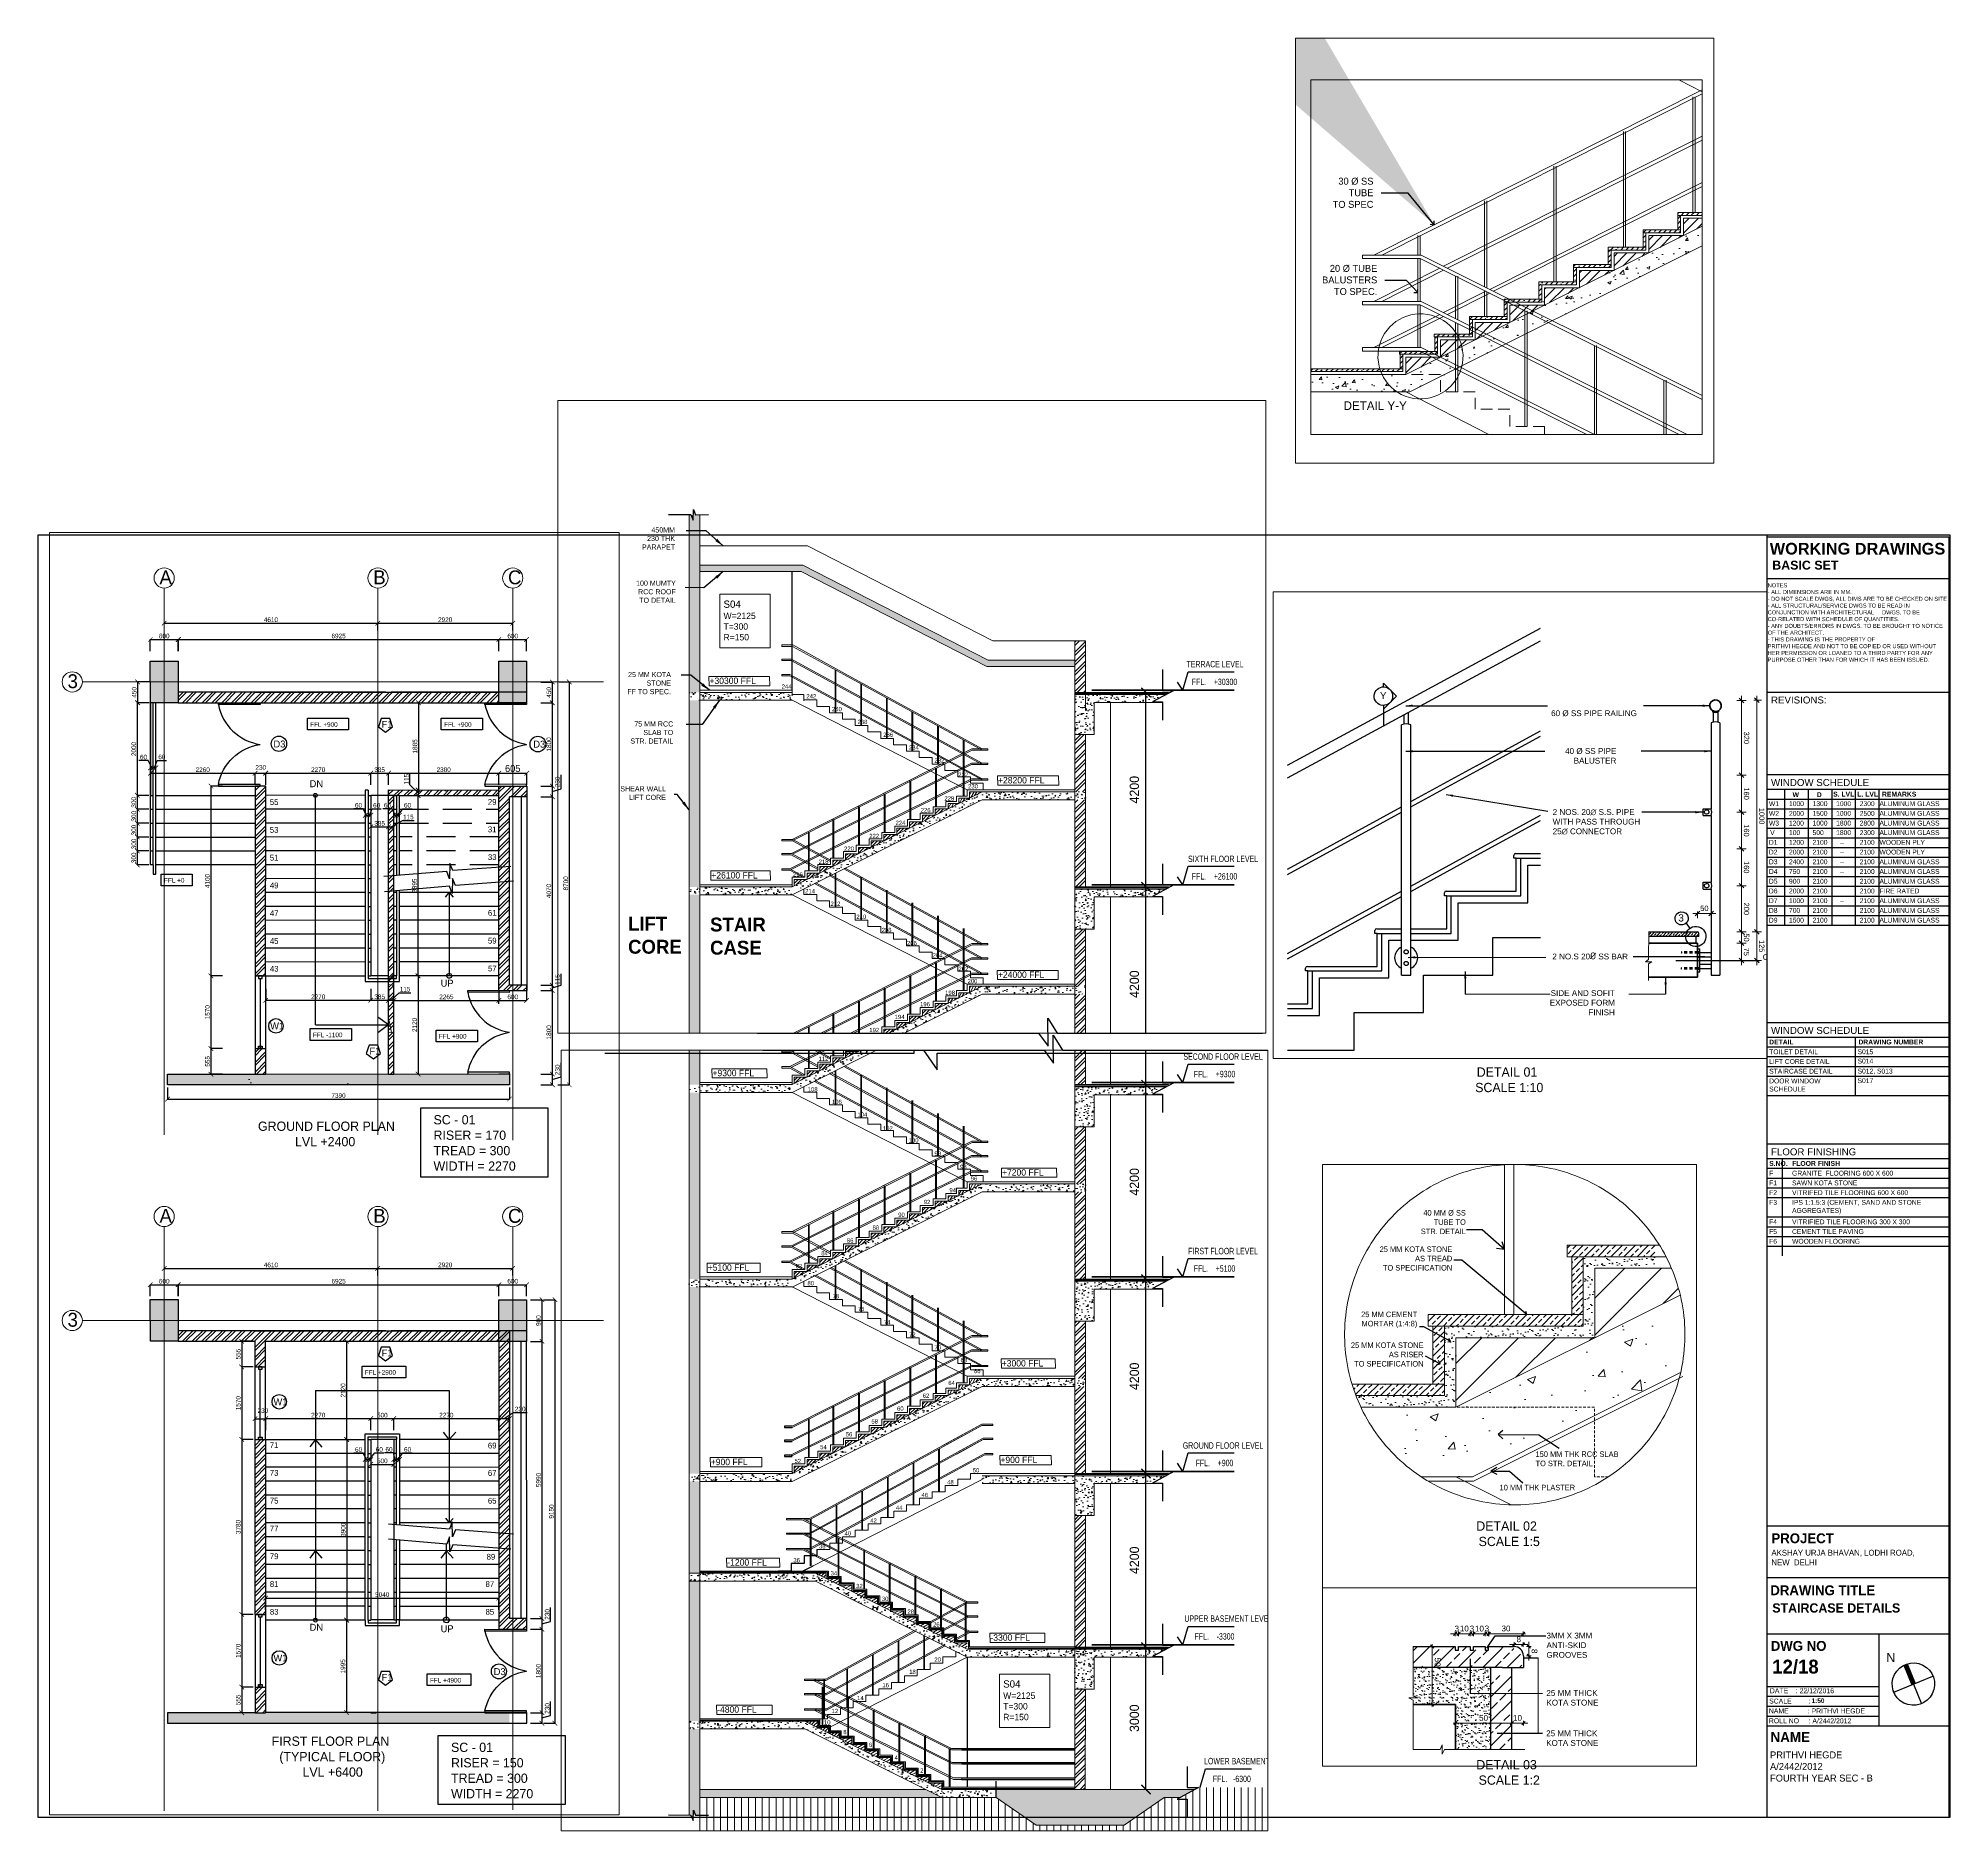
# Paper-space layout 'StaircaseSectionDetail' of a CAD drawing. Header units: millimetres. Extents: x 0 to 826, y -6 to 769.
# The model-space entities are those that its viewports show. They can reach past a viewport. Long polylines and large blocks are cut down to what shows.
import ezdxf
from ezdxf.enums import TextEntityAlignment as Align

# ---------------------------------------------------------------- set-up
doc = ezdxf.new("R2010")
doc.units = ezdxf.units.MM
doc.header["$MEASUREMENT"] = 0
for name, pattern in [('1', [0]), ('ACAD_ISO03W100', [30, 12, -18]), ('ACAD_ISO10W100', [18, 12, -3, 0, -3]), ('DASHED2', [0.375, 0.25, -0.125]), ('HIDDEN', [0.375, 0.25, -0.125])]:
    doc.linetypes.add(name, pattern=pattern)
for name, color, linetype in [('18SC1', 3, 'Continuous'), ('A-BLUE', 5, 'Continuous'), ('A-LIGHT', 8, 'Continuous'), ('A-MAGENTA', 6, 'Continuous'), ('A-RED', 10, 'Continuous'), ('DOTTED', 4, 'ACAD_ISO03W100'), ('ELEVATION 1', 3, 'Continuous'), ('ELEVATION 3', 1, 'Continuous'), ('ELEVATION 4', 6, 'Continuous'), ('ELEVATION 5', 7, 'Continuous'), ('ELEVATION 6', 4, 'Continuous'), ('ELEVATION 7', 5, 'Continuous'), ('ELEVATION 8', 8, 'Continuous'), ('elevation lines', 5, 'Continuous'), ('OFFICE$FURN', 2, 'Continuous'), ('OFFICE$NOTSOBACK', 6, 'Continuous'), ('OFFICE$STAIRS', 5, 'Continuous'), ('OFFICE$WALLS', 10, 'Continuous'), ('SITE$COLUMNS', 10, 'Continuous'), ('SOLID HATCH 2', 253, 'Continuous'), ('Texty', 3, 'Continuous'), ('TIT INNER', 8, 'Continuous'), ('title', 6, 'Continuous')]:
    doc.layers.add(name, color=color, linetype=linetype)
for name, color, linetype, lineweight in [('ANNOTATION', 193, 'Continuous', 15), ('DIM', 70, 'Continuous', 9), ('DIMENSION', 101, 'Continuous', 9), ('DIMENSIONS', 2, '1', 15), ('ELEVATION', 5, 'Continuous', 9), ('HATCH', 8, '1', 18), ('r_text', 6, 'Continuous', 0), ('railing', 74, 'Continuous', 15), ('RCC', 1, 'Continuous', 40), ('SECTION', 7, 'Continuous', 35), ('structure grid', 8, 'ACAD_ISO10W100', 15), ('Text', 11, 'Continuous', 9), ('WALL', 10, '1', 20), ('walls', 10, 'Continuous', 20)]:
    doc.layers.add(name, color=color, linetype=linetype, lineweight=lineweight)
doc.layers.add('SITE$0', color=7, linetype='Continuous', true_color=0x000000)
doc.styles.add('100', font='arial.ttf', dxfattribs={"height": 275})
doc.styles.add('ARIAL', font='arial.ttf')
doc.styles.add('GOP', font='arial.ttf')
doc.styles.add('SCALE 100', font='arial.ttf')
doc.styles.add('SS', font='GOTHIC.TTF')
doc.dimstyles.new('10', dxfattribs={"dimtxt": 25, "dimasz": 15, "dimexe": 200, "dimexo": 0, "dimgap": 10, "dimtad": 1, "dimdec": 0, "dimtxsty": 'ARIAL', "dimblk": 'ATICK', "dimcen": 1.5, "dimdle": 100, "dimse1": 1, "dimse2": 1, "dimclrd": 5, "dimclre": 5, "dimclrt": 11, "dimadec": 0, "dimazin": 0, "dimtfac": 1, "dimtdec": 0, "dimtix": 1, "dimtmove": 0, "dimatfit": 3, "dimldrblk": 'OPEN90', "dimfxl": 1, "dimlwd": -1, "dimlwe": -1, "dimarcsym": 0})
doc.dimstyles.new('MAIN DIM', dxfattribs={"dimscale": 100, "dimtxt": 2, "dimasz": 2, "dimexe": 0.18, "dimexo": 0.0625, "dimgap": 1.5, "dimtad": 1, "dimtoh": 1, "dimdec": 0, "dimrnd": 5, "dimzin": 0, "dimdsep": 46, "dimtxsty": 'Standard', "dimblk": 'ARCHTICK', "dimcen": 0.09, "dimclre": 8, "dimadec": 0, "dimazin": 0, "dimtfac": 1, "dimtdec": 0, "dimtofl": 0, "dimtmove": 0, "dimatfit": 3, "dimfxl": 1, "dimtolj": 1, "dimtzin": 0, "dimlwe": 5, "dimarcsym": 0})
doc.dimstyles.new('MAIN DIM ON 50 SCALE SHEET', dxfattribs={"dimscale": 100, "dimtxt": 0.03, "dimasz": 0.02, "dimexe": 0, "dimexo": 0, "dimgap": 0.005, "dimtad": 1, "dimdec": 0, "dimrnd": 5, "dimzin": 0, "dimdsep": 46, "dimtxsty": 'Standard', "dimblk": 'ARCHTICK', "dimcen": 0.09, "dimadec": 0, "dimazin": 0, "dimtfac": 1, "dimtdec": 0, "dimtofl": 0, "dimtmove": 1, "dimatfit": 3, "dimfxl": 0.05, "dimfxlon": 1, "dimtolj": 1, "dimtzin": 0, "dimarcsym": 0})
doc.dimstyles.new('SCALE 10', dxfattribs={"dimscale": 10, "dimtxt": 2.3, "dimasz": 2, "dimexe": 2, "dimexo": 0.0625, "dimgap": 1, "dimtad": 1, "dimdec": 0, "dimrnd": 5, "dimzin": 0, "dimdsep": 46, "dimtxsty": 'SCALE 100', "dimblk": 'OBLIQUE', "dimcen": 1.5, "dimdle": 2, "dimclrd": 256, "dimclre": 256, "dimadec": 0, "dimazin": 0, "dimtfac": 1, "dimtdec": 0, "dimtofl": 0, "dimtmove": 0, "dimatfit": 3, "dimldrblk": 'OPEN30', "dimfxl": 2, "dimfxlon": 1, "dimtolj": 1, "dimtzin": 0, "dimlwd": -1, "dimlwe": -1, "dimarcsym": 0})
doc.dimstyles.new('SS 1', dxfattribs={"dimtxt": 35, "dimasz": 30, "dimexe": 10, "dimexo": 29, "dimgap": 15, "dimtad": 1, "dimdsep": 46, "dimtxsty": 'SS', "dimblk": 'Y-TIK', "dimcen": 2.5, "dimse1": 1, "dimse2": 1, "dimclrt": 11, "dimadec": 0, "dimazin": 0, "dimtfac": 1, "dimtmove": 0, "dimatfit": 3, "dimfxl": 1, "dimarcsym": 0})
pattern_1 = [(60.208688, (2511451.95, -830736.707), (-17.356816, 9.9368476), []), (60.208688, (2511465.596, -830732.997), (-17.356816, 9.9368476), [10, -5])]
pattern_2 = [(60.2086876, (672.9, -1309.12), (-130.17612, 74.526357), []), (60.2086876, (741.13, -1290.57), (-130.17612, 74.526357), [])]

# ---------------------------------------------------------------- blocks, each defined once
blk = doc.blocks.new('_ArchTick')
at = {"color": 0, "linetype": 'ByBlock', "const_width": 0.15}
blk.add_lwpolyline([(-0.5, -0.5), (0.5, 0.5)], dxfattribs=at)
blk = doc.blocks.new('*D357')
at = {"layer": 'Defpoints', "color": 0, "transparency": 16777216}
for p in [(54.44, 515.84), (146.68, 515.84), (146.68, 515.84)]:
    blk.add_point(p, dxfattribs=at)
at = {"layer": 'Texty', "color": 0, "lineweight": -2, "transparency": 16777216}
blk.add_line((54.44, 515.84), (146.68, 515.84), dxfattribs=at)
at = {"layer": 'Texty', "color": 0, "lineweight": -2, "transparency": 16777216, "xscale": 2, "yscale": 2, "zscale": 2, "rotation": 180}
blk.add_blockref('_ArchTick', (54.44, 515.84), dxfattribs=at)
at = {"layer": 'Texty', "color": 0, "lineweight": -2, "transparency": 16777216, "xscale": 2, "yscale": 2, "zscale": 2}
blk.add_blockref('_ArchTick', (146.68, 515.84), dxfattribs=at)
at = {"layer": 'Texty', "color": 0, "transparency": 16777216, "insert": (100.56, 517.34), "char_height": 2, "attachment_point": 5}
blk.add_mtext('\\A1;4610', dxfattribs=at)
blk = doc.blocks.new('*D281')
at = {"layer": 'Defpoints', "color": 0, "transparency": 16777216}
for p in [(146.68, 512.76), (205.03, 515.84), (205.03, 512.76)]:
    blk.add_point(p, dxfattribs=at)
at = {"layer": 'Texty', "color": 0, "lineweight": -2, "transparency": 16777216}
for p, q in [((146.68, 512.76), (146.68, 515.84)), ((146.68, 515.84), (205.03, 515.84)), ((205.03, 512.76), (205.03, 515.84))]:
    blk.add_line(p, q, dxfattribs=at)
at = {"layer": 'Texty', "color": 0, "lineweight": -2, "transparency": 16777216, "xscale": 2, "yscale": 2, "zscale": 2, "rotation": 180}
blk.add_blockref('_ArchTick', (146.68, 515.84), dxfattribs=at)
at = {"layer": 'Texty', "color": 0, "lineweight": -2, "transparency": 16777216, "xscale": 2, "yscale": 2, "zscale": 2}
blk.add_blockref('_ArchTick', (205.03, 515.84), dxfattribs=at)
at = {"layer": 'Texty', "color": 0, "transparency": 16777216, "insert": (175.86, 517.34), "char_height": 2, "attachment_point": 5}
blk.add_mtext('\\A1;2920', dxfattribs=at)
blk = doc.blocks.new('*D282')
at = {"layer": 'Defpoints', "color": 0, "transparency": 16777216}
for p in [(199.03, 508.8), (60.56, 486.05), (199.03, 486.02)]:
    blk.add_point(p, dxfattribs=at)
at = {"layer": 'Texty', "color": 0, "lineweight": -2, "transparency": 16777216}
for p, q in [((60.56, 503.8), (60.56, 508.8)), ((60.56, 508.8), (199.03, 508.8)), ((199.03, 503.8), (199.03, 508.8))]:
    blk.add_line(p, q, dxfattribs=at)
at = {"layer": 'Texty', "color": 0, "lineweight": -2, "transparency": 16777216, "xscale": 2, "yscale": 2, "zscale": 2, "rotation": 180}
blk.add_blockref('_ArchTick', (60.56, 508.8), dxfattribs=at)
at = {"layer": 'Texty', "color": 0, "lineweight": -2, "transparency": 16777216, "xscale": 2, "yscale": 2, "zscale": 2}
blk.add_blockref('_ArchTick', (199.03, 508.8), dxfattribs=at)
at = {"layer": 'Texty', "color": 0, "transparency": 16777216, "insert": (129.8, 510.3), "char_height": 2, "attachment_point": 5}
blk.add_mtext('\\A1;6925', dxfattribs=at)
blk = doc.blocks.new('*D283')
at = {"layer": 'Defpoints', "color": 0, "transparency": 16777216}
for p in [(93.68, 445.48), (74.63, 363.48), (93.68, 363.48)]:
    blk.add_point(p, dxfattribs=at)
at = {"layer": 'Texty', "color": 0, "lineweight": -2, "transparency": 16777216}
for p, q in [((79.63, 445.48), (74.63, 445.48)), ((74.63, 445.48), (74.63, 363.48)), ((79.63, 363.48), (74.63, 363.48))]:
    blk.add_line(p, q, dxfattribs=at)
at = {"layer": 'Texty', "color": 0, "lineweight": -2, "transparency": 16777216, "xscale": 2, "yscale": 2, "zscale": 2}
for p, rotation in [((74.63, 445.48), 90), ((74.63, 363.48), 270)]:
    blk.add_blockref('_ArchTick', p, dxfattribs=dict(at, rotation=rotation))
at = {"layer": 'Texty', "color": 0, "transparency": 16777216, "insert": (73.13, 404.48), "char_height": 2, "attachment_point": 5, "rotation": 90}
blk.add_mtext('\\A1;4100', dxfattribs=at)
blk = doc.blocks.new('*D284')
at = {"layer": 'Defpoints', "color": 0, "transparency": 16777216}
for p in [(93.68, 363.47), (74.63, 332.12), (93.68, 332.12)]:
    blk.add_point(p, dxfattribs=at)
at = {"layer": 'Texty', "color": 0, "lineweight": -2, "transparency": 16777216}
for p, q in [((79.63, 363.47), (74.63, 363.47)), ((74.63, 363.47), (74.63, 332.12)), ((79.63, 332.12), (74.63, 332.12))]:
    blk.add_line(p, q, dxfattribs=at)
at = {"layer": 'Texty', "color": 0, "lineweight": -2, "transparency": 16777216, "xscale": 2, "yscale": 2, "zscale": 2}
for p, rotation in [((74.63, 363.47), 90), ((74.63, 332.12), 270)]:
    blk.add_blockref('_ArchTick', p, dxfattribs=dict(at, rotation=rotation))
at = {"layer": 'Texty', "color": 0, "transparency": 16777216, "insert": (73.13, 347.79), "char_height": 2, "attachment_point": 5, "rotation": 90}
blk.add_mtext('\\A1;1570', dxfattribs=at)
blk = doc.blocks.new('*D285')
at = {"layer": 'Defpoints', "color": 0, "transparency": 16777216}
for p in [(93.68, 332.12), (74.63, 321.06), (93.68, 321.06)]:
    blk.add_point(p, dxfattribs=at)
at = {"layer": 'Texty', "color": 0, "lineweight": -2, "transparency": 16777216}
for p, q in [((79.63, 332.12), (74.63, 332.12)), ((74.63, 332.12), (74.63, 321.06)), ((79.63, 321.06), (74.63, 321.06))]:
    blk.add_line(p, q, dxfattribs=at)
at = {"layer": 'Texty', "color": 0, "lineweight": -2, "transparency": 16777216, "xscale": 2, "yscale": 2, "zscale": 2}
for p, rotation in [((74.63, 332.12), 90), ((74.63, 321.06), 270)]:
    blk.add_blockref('_ArchTick', p, dxfattribs=dict(at, rotation=rotation))
at = {"layer": 'Texty', "color": 0, "transparency": 16777216, "insert": (73.13, 326.59), "char_height": 2, "attachment_point": 5, "rotation": 90}
blk.add_mtext('\\A1;555', dxfattribs=at)
blk = doc.blocks.new('*D286')
at = {"layer": 'Defpoints', "color": 0, "transparency": 16777216}
for p in [(49.68, 481.48), (42.8, 441.48), (49.68, 441.48)]:
    blk.add_point(p, dxfattribs=at)
at = {"layer": 'Texty', "color": 0, "lineweight": -2, "transparency": 16777216}
for p, q in [((47.8, 481.48), (42.8, 481.48)), ((42.8, 481.48), (42.8, 441.48)), ((47.8, 441.48), (42.8, 441.48))]:
    blk.add_line(p, q, dxfattribs=at)
at = {"layer": 'Texty', "color": 0, "lineweight": -2, "transparency": 16777216, "xscale": 2, "yscale": 2, "zscale": 2}
for p, rotation in [((42.8, 481.48), 90), ((42.8, 441.48), 270)]:
    blk.add_blockref('_ArchTick', p, dxfattribs=dict(at, rotation=rotation))
at = {"layer": 'Texty', "color": 0, "transparency": 16777216, "insert": (41.3, 461.48), "char_height": 2, "attachment_point": 5, "rotation": 90}
blk.add_mtext('\\A1;2000', dxfattribs=at)
blk = doc.blocks.new('*D287')
at = {"layer": 'Defpoints', "color": 0, "transparency": 16777216}
for p in [(49.68, 441.48), (42.8, 435.48), (49.68, 435.48)]:
    blk.add_point(p, dxfattribs=at)
at = {"layer": 'Texty', "color": 0, "lineweight": -2, "transparency": 16777216}
for p, q in [((47.8, 441.48), (42.8, 441.48)), ((42.8, 441.48), (42.8, 435.48)), ((47.8, 435.48), (42.8, 435.48))]:
    blk.add_line(p, q, dxfattribs=at)
at = {"layer": 'Texty', "color": 0, "lineweight": -2, "transparency": 16777216, "xscale": 2, "yscale": 2, "zscale": 2}
for p, rotation in [((42.8, 441.48), 90), ((42.8, 435.48), 270)]:
    blk.add_blockref('_ArchTick', p, dxfattribs=dict(at, rotation=rotation))
at = {"layer": 'Texty', "color": 0, "transparency": 16777216, "insert": (41.3, 438.48), "char_height": 2, "attachment_point": 5, "rotation": 90}
blk.add_mtext('\\A1;300', dxfattribs=at)
blk = doc.blocks.new('*D288')
at = {"layer": 'Defpoints', "color": 0, "transparency": 16777216}
for p in [(49.68, 435.48), (42.8, 429.48), (48.48, 429.48)]:
    blk.add_point(p, dxfattribs=at)
at = {"layer": 'Texty', "color": 0, "lineweight": -2, "transparency": 16777216}
for p, q in [((47.8, 435.48), (42.8, 435.48)), ((42.8, 435.48), (42.8, 429.48)), ((47.8, 429.48), (42.8, 429.48))]:
    blk.add_line(p, q, dxfattribs=at)
at = {"layer": 'Texty', "color": 0, "lineweight": -2, "transparency": 16777216, "xscale": 2, "yscale": 2, "zscale": 2}
for p, rotation in [((42.8, 435.48), 90), ((42.8, 429.48), 270)]:
    blk.add_blockref('_ArchTick', p, dxfattribs=dict(at, rotation=rotation))
at = {"layer": 'Texty', "color": 0, "transparency": 16777216, "insert": (41.3, 432.48), "char_height": 2, "attachment_point": 5, "rotation": 90}
blk.add_mtext('\\A1;300', dxfattribs=at)
blk = doc.blocks.new('*D289')
at = {"layer": 'Defpoints', "color": 0, "transparency": 16777216}
for p in [(42.8, 423.48), (48.48, 429.48), (48.48, 423.48)]:
    blk.add_point(p, dxfattribs=at)
at = {"layer": 'Texty', "color": 0, "lineweight": -2, "transparency": 16777216}
for p, q in [((47.8, 429.48), (42.8, 429.48)), ((42.8, 429.48), (42.8, 423.48)), ((47.8, 423.48), (42.8, 423.48))]:
    blk.add_line(p, q, dxfattribs=at)
at = {"layer": 'Texty', "color": 0, "lineweight": -2, "transparency": 16777216, "xscale": 2, "yscale": 2, "zscale": 2}
for p, rotation in [((42.8, 429.48), 90), ((42.8, 423.48), 270)]:
    blk.add_blockref('_ArchTick', p, dxfattribs=dict(at, rotation=rotation))
at = {"layer": 'Texty', "color": 0, "transparency": 16777216, "insert": (41.3, 426.48), "char_height": 2, "attachment_point": 5, "rotation": 90}
blk.add_mtext('\\A1;300', dxfattribs=at)
blk = doc.blocks.new('*D290')
at = {"layer": 'Defpoints', "color": 0, "transparency": 16777216}
for p in [(48.48, 423.48), (42.8, 417.48), (48.48, 417.48)]:
    blk.add_point(p, dxfattribs=at)
at = {"layer": 'Texty', "color": 0, "lineweight": -2, "transparency": 16777216}
for p, q in [((47.8, 423.48), (42.8, 423.48)), ((42.8, 423.48), (42.8, 417.48)), ((47.8, 417.48), (42.8, 417.48))]:
    blk.add_line(p, q, dxfattribs=at)
at = {"layer": 'Texty', "color": 0, "lineweight": -2, "transparency": 16777216, "xscale": 2, "yscale": 2, "zscale": 2}
for p, rotation in [((42.8, 423.48), 90), ((42.8, 417.48), 270)]:
    blk.add_blockref('_ArchTick', p, dxfattribs=dict(at, rotation=rotation))
at = {"layer": 'Texty', "color": 0, "transparency": 16777216, "insert": (41.3, 420.48), "char_height": 2, "attachment_point": 5, "rotation": 90}
blk.add_mtext('\\A1;300', dxfattribs=at)
blk = doc.blocks.new('*D291')
at = {"layer": 'Defpoints', "color": 0, "transparency": 16777216}
for p in [(48.48, 417.48), (42.8, 411.48), (48.48, 411.48)]:
    blk.add_point(p, dxfattribs=at)
at = {"layer": 'Texty', "color": 0, "lineweight": -2, "transparency": 16777216}
for p, q in [((47.8, 417.48), (42.8, 417.48)), ((42.8, 417.48), (42.8, 411.48)), ((47.8, 411.48), (42.8, 411.48))]:
    blk.add_line(p, q, dxfattribs=at)
at = {"layer": 'Texty', "color": 0, "lineweight": -2, "transparency": 16777216, "xscale": 2, "yscale": 2, "zscale": 2}
for p, rotation in [((42.8, 417.48), 90), ((42.8, 411.48), 270)]:
    blk.add_blockref('_ArchTick', p, dxfattribs=dict(at, rotation=rotation))
at = {"layer": 'Texty', "color": 0, "transparency": 16777216, "insert": (41.3, 414.48), "char_height": 2, "attachment_point": 5, "rotation": 90}
blk.add_mtext('\\A1;300', dxfattribs=at)
blk = doc.blocks.new('*D292')
at = {"layer": 'Defpoints', "color": 0, "transparency": 16777216}
for p in [(93.68, 451.06), (48.48, 444.85), (93.68, 444.85)]:
    blk.add_point(p, dxfattribs=at)
at = {"layer": 'Texty', "color": 0, "lineweight": -2, "transparency": 16777216}
for p, q in [((48.48, 446.06), (48.48, 451.06)), ((48.48, 451.06), (93.68, 451.06)), ((93.68, 446.06), (93.68, 451.06))]:
    blk.add_line(p, q, dxfattribs=at)
at = {"layer": 'Texty', "color": 0, "lineweight": -2, "transparency": 16777216, "xscale": 2, "yscale": 2, "zscale": 2, "rotation": 180}
blk.add_blockref('_ArchTick', (48.48, 451.06), dxfattribs=at)
at = {"layer": 'Texty', "color": 0, "lineweight": -2, "transparency": 16777216, "xscale": 2, "yscale": 2, "zscale": 2}
blk.add_blockref('_ArchTick', (93.68, 451.06), dxfattribs=at)
at = {"layer": 'Texty', "color": 0, "transparency": 16777216, "insert": (71.08, 452.56), "char_height": 2, "attachment_point": 5}
blk.add_mtext('\\A1;2260', dxfattribs=at)
blk = doc.blocks.new('*D293')
at = {"layer": 'Defpoints', "color": 0, "transparency": 16777216}
for p in [(42.97, 490.48), (48.44, 490.48), (48.44, 481.48)]:
    blk.add_point(p, dxfattribs=at)
at = {"layer": 'Texty', "color": 0, "lineweight": -2, "transparency": 16777216}
for p, q in [((47.97, 490.48), (42.97, 490.48)), ((42.97, 481.48), (42.97, 490.48)), ((47.97, 481.48), (42.97, 481.48))]:
    blk.add_line(p, q, dxfattribs=at)
at = {"layer": 'Texty', "color": 0, "lineweight": -2, "transparency": 16777216, "xscale": 2, "yscale": 2, "zscale": 2}
for p, rotation in [((42.97, 490.48), 90), ((42.97, 481.48), 270)]:
    blk.add_blockref('_ArchTick', p, dxfattribs=dict(at, rotation=rotation))
at = {"layer": 'Texty', "color": 0, "transparency": 16777216, "insert": (41.47, 485.98), "char_height": 2, "attachment_point": 5, "rotation": 90}
blk.add_mtext('\\A1;450', dxfattribs=at)
blk = doc.blocks.new('*D294')
at = {"layer": 'Defpoints', "color": 0, "transparency": 16777216}
for p in [(214.82, 490.44), (214.82, 481.44), (222.15, 481.44)]:
    blk.add_point(p, dxfattribs=at)
at = {"layer": 'Texty', "color": 0, "lineweight": -2, "transparency": 16777216}
for p, q in [((217.15, 490.44), (222.15, 490.44)), ((222.15, 490.44), (222.15, 481.44)), ((217.15, 481.44), (222.15, 481.44))]:
    blk.add_line(p, q, dxfattribs=at)
at = {"layer": 'Texty', "color": 0, "lineweight": -2, "transparency": 16777216, "xscale": 2, "yscale": 2, "zscale": 2}
for p, rotation in [((222.15, 490.44), 90), ((222.15, 481.44), 270)]:
    blk.add_blockref('_ArchTick', p, dxfattribs=dict(at, rotation=rotation))
at = {"layer": 'Texty', "color": 0, "transparency": 16777216, "insert": (220.65, 485.94), "char_height": 2, "attachment_point": 5, "rotation": 90}
blk.add_mtext('\\A1;450', dxfattribs=at)
blk = doc.blocks.new('*D295')
at = {"layer": 'Defpoints', "color": 0, "transparency": 16777216}
for p in [(214.82, 481.5), (214.86, 445.48), (222.15, 445.48)]:
    blk.add_point(p, dxfattribs=at)
at = {"layer": 'Texty', "color": 0, "lineweight": -2, "transparency": 16777216}
for p, q in [((217.15, 481.5), (222.15, 481.5)), ((222.15, 481.5), (222.15, 445.48)), ((217.15, 445.48), (222.15, 445.48))]:
    blk.add_line(p, q, dxfattribs=at)
at = {"layer": 'Texty', "color": 0, "lineweight": -2, "transparency": 16777216, "xscale": 2, "yscale": 2, "zscale": 2}
for p, rotation in [((222.15, 481.5), 90), ((222.15, 445.48), 270)]:
    blk.add_blockref('_ArchTick', p, dxfattribs=dict(at, rotation=rotation))
at = {"layer": 'Texty', "color": 0, "transparency": 16777216, "insert": (220.65, 463.49), "char_height": 2, "attachment_point": 5, "rotation": 90}
blk.add_mtext('\\A1;1800', dxfattribs=at)
blk = doc.blocks.new('*D296')
at = {"layer": 'Defpoints', "color": 0, "transparency": 16777216}
for p in [(211.03, 508.8), (199.03, 499.44), (211.03, 499.44)]:
    blk.add_point(p, dxfattribs=at)
at = {"layer": 'Texty', "color": 0, "lineweight": -2, "transparency": 16777216}
for p, q in [((199.03, 503.8), (199.03, 508.8)), ((199.03, 508.8), (211.03, 508.8)), ((211.03, 503.8), (211.03, 508.8))]:
    blk.add_line(p, q, dxfattribs=at)
at = {"layer": 'Texty', "color": 0, "lineweight": -2, "transparency": 16777216, "xscale": 2, "yscale": 2, "zscale": 2, "rotation": 180}
blk.add_blockref('_ArchTick', (199.03, 508.8), dxfattribs=at)
at = {"layer": 'Texty', "color": 0, "lineweight": -2, "transparency": 16777216, "xscale": 2, "yscale": 2, "zscale": 2}
blk.add_blockref('_ArchTick', (211.03, 508.8), dxfattribs=at)
at = {"layer": 'Texty', "color": 0, "transparency": 16777216, "insert": (205.03, 510.3), "char_height": 2, "attachment_point": 5}
blk.add_mtext('\\A1;600', dxfattribs=at)
blk = doc.blocks.new('*D297')
at = {"layer": 'Defpoints', "color": 0, "transparency": 16777216}
for p in [(60.44, 508.8), (48.44, 499.48), (60.44, 499.48)]:
    blk.add_point(p, dxfattribs=at)
at = {"layer": 'Texty', "color": 0, "lineweight": -2, "transparency": 16777216}
for p, q in [((48.44, 503.8), (48.44, 508.8)), ((48.44, 508.8), (60.44, 508.8)), ((60.44, 503.8), (60.44, 508.8))]:
    blk.add_line(p, q, dxfattribs=at)
at = {"layer": 'Texty', "color": 0, "lineweight": -2, "transparency": 16777216, "xscale": 2, "yscale": 2, "zscale": 2, "rotation": 180}
blk.add_blockref('_ArchTick', (48.44, 508.8), dxfattribs=at)
at = {"layer": 'Texty', "color": 0, "lineweight": -2, "transparency": 16777216, "xscale": 2, "yscale": 2, "zscale": 2}
blk.add_blockref('_ArchTick', (60.44, 508.8), dxfattribs=at)
at = {"layer": 'Texty', "color": 0, "transparency": 16777216, "insert": (54.44, 510.3), "char_height": 2, "attachment_point": 5}
blk.add_mtext('\\A1;600', dxfattribs=at)
blk = doc.blocks.new('*D298')
at = {"layer": 'Defpoints', "color": 0, "transparency": 16777216}
for p in [(54.44, 237.14), (146.68, 237.14), (146.68, 237.14)]:
    blk.add_point(p, dxfattribs=at)
at = {"layer": 'Texty', "color": 0, "lineweight": -2, "transparency": 16777216}
blk.add_line((54.44, 237.14), (146.68, 237.14), dxfattribs=at)
at = {"layer": 'Texty', "color": 0, "lineweight": -2, "transparency": 16777216, "xscale": 2, "yscale": 2, "zscale": 2, "rotation": 180}
blk.add_blockref('_ArchTick', (54.44, 237.14), dxfattribs=at)
at = {"layer": 'Texty', "color": 0, "lineweight": -2, "transparency": 16777216, "xscale": 2, "yscale": 2, "zscale": 2}
blk.add_blockref('_ArchTick', (146.68, 237.14), dxfattribs=at)
at = {"layer": 'Texty', "color": 0, "transparency": 16777216, "insert": (100.56, 238.64), "char_height": 2, "attachment_point": 5}
blk.add_mtext('\\A1;4610', dxfattribs=at)
blk = doc.blocks.new('*D299')
at = {"layer": 'Defpoints', "color": 0, "transparency": 16777216}
for p in [(146.68, 234.06), (205.03, 237.14), (205.03, 234.06)]:
    blk.add_point(p, dxfattribs=at)
at = {"layer": 'Texty', "color": 0, "lineweight": -2, "transparency": 16777216}
for p, q in [((146.68, 234.06), (146.68, 237.14)), ((146.68, 237.14), (205.03, 237.14)), ((205.03, 234.06), (205.03, 237.14))]:
    blk.add_line(p, q, dxfattribs=at)
at = {"layer": 'Texty', "color": 0, "lineweight": -2, "transparency": 16777216, "xscale": 2, "yscale": 2, "zscale": 2, "rotation": 180}
blk.add_blockref('_ArchTick', (146.68, 237.14), dxfattribs=at)
at = {"layer": 'Texty', "color": 0, "lineweight": -2, "transparency": 16777216, "xscale": 2, "yscale": 2, "zscale": 2}
blk.add_blockref('_ArchTick', (205.03, 237.14), dxfattribs=at)
at = {"layer": 'Texty', "color": 0, "transparency": 16777216, "insert": (175.86, 238.64), "char_height": 2, "attachment_point": 5}
blk.add_mtext('\\A1;2920', dxfattribs=at)
blk = doc.blocks.new('*D300')
at = {"layer": 'Defpoints', "color": 0, "transparency": 16777216}
for p in [(199.03, 230.1), (60.56, 207.35), (199.03, 207.32)]:
    blk.add_point(p, dxfattribs=at)
at = {"layer": 'Texty', "color": 0, "lineweight": -2, "transparency": 16777216}
for p, q in [((60.56, 225.1), (60.56, 230.1)), ((60.56, 230.1), (199.03, 230.1)), ((199.03, 225.1), (199.03, 230.1))]:
    blk.add_line(p, q, dxfattribs=at)
at = {"layer": 'Texty', "color": 0, "lineweight": -2, "transparency": 16777216, "xscale": 2, "yscale": 2, "zscale": 2, "rotation": 180}
blk.add_blockref('_ArchTick', (60.56, 230.1), dxfattribs=at)
at = {"layer": 'Texty', "color": 0, "lineweight": -2, "transparency": 16777216, "xscale": 2, "yscale": 2, "zscale": 2}
blk.add_blockref('_ArchTick', (199.03, 230.1), dxfattribs=at)
at = {"layer": 'Texty', "color": 0, "transparency": 16777216, "insert": (129.8, 231.6), "char_height": 2, "attachment_point": 5}
blk.add_mtext('\\A1;6925', dxfattribs=at)
blk = doc.blocks.new('*D301')
at = {"layer": 'Defpoints', "color": 0, "transparency": 16777216}
for p in [(106.98, 163.24), (87.93, 87.66), (106.97, 87.66)]:
    blk.add_point(p, dxfattribs=at)
at = {"layer": 'Texty', "color": 0, "lineweight": -2, "transparency": 16777216}
for p, q in [((92.93, 163.24), (87.93, 163.24)), ((87.93, 163.24), (87.93, 87.66)), ((92.93, 87.66), (87.93, 87.66))]:
    blk.add_line(p, q, dxfattribs=at)
at = {"layer": 'Texty', "color": 0, "lineweight": -2, "transparency": 16777216, "xscale": 2, "yscale": 2, "zscale": 2}
for p, rotation in [((87.93, 163.24), 90), ((87.93, 87.66), 270)]:
    blk.add_blockref('_ArchTick', p, dxfattribs=dict(at, rotation=rotation))
at = {"layer": 'Texty', "color": 0, "transparency": 16777216, "insert": (86.43, 125.45), "char_height": 2, "attachment_point": 5, "rotation": 90}
blk.add_mtext('\\A1;3780', dxfattribs=at)
blk = doc.blocks.new('*D302')
at = {"layer": 'Defpoints', "color": 0, "transparency": 16777216}
for p in [(106.97, 87.64), (87.93, 56.29), (106.97, 56.29)]:
    blk.add_point(p, dxfattribs=at)
at = {"layer": 'Texty', "color": 0, "lineweight": -2, "transparency": 16777216}
for p, q in [((92.93, 87.64), (87.93, 87.64)), ((87.93, 87.64), (87.93, 56.29)), ((92.93, 56.29), (87.93, 56.29))]:
    blk.add_line(p, q, dxfattribs=at)
at = {"layer": 'Texty', "color": 0, "lineweight": -2, "transparency": 16777216, "xscale": 2, "yscale": 2, "zscale": 2}
for p, rotation in [((87.93, 87.64), 90), ((87.93, 56.29), 270)]:
    blk.add_blockref('_ArchTick', p, dxfattribs=dict(at, rotation=rotation))
at = {"layer": 'Texty', "color": 0, "transparency": 16777216, "insert": (86.43, 71.97), "char_height": 2, "attachment_point": 5, "rotation": 90}
blk.add_mtext('\\A1;1570', dxfattribs=at)
blk = doc.blocks.new('*D303')
at = {"layer": 'Defpoints', "color": 0, "transparency": 16777216}
for p in [(106.97, 56.29), (87.93, 45.23), (106.97, 45.23)]:
    blk.add_point(p, dxfattribs=at)
at = {"layer": 'Texty', "color": 0, "lineweight": -2, "transparency": 16777216}
for p, q in [((92.93, 56.29), (87.93, 56.29)), ((87.93, 56.29), (87.93, 45.23)), ((92.93, 45.23), (87.93, 45.23))]:
    blk.add_line(p, q, dxfattribs=at)
at = {"layer": 'Texty', "color": 0, "lineweight": -2, "transparency": 16777216, "xscale": 2, "yscale": 2, "zscale": 2}
for p, rotation in [((87.93, 56.29), 90), ((87.93, 45.23), 270)]:
    blk.add_blockref('_ArchTick', p, dxfattribs=dict(at, rotation=rotation))
at = {"layer": 'Texty', "color": 0, "transparency": 16777216, "insert": (86.43, 50.76), "char_height": 2, "attachment_point": 5, "rotation": 90}
blk.add_mtext('\\A1;555', dxfattribs=at)
blk = doc.blocks.new('*D304')
at = {"layer": 'Defpoints', "color": 0, "transparency": 16777216}
for p in [(211.03, 230.1), (199.03, 220.56), (211.03, 220.74)]:
    blk.add_point(p, dxfattribs=at)
at = {"layer": 'Texty', "color": 0, "lineweight": -2, "transparency": 16777216}
for p, q in [((199.03, 225.1), (199.03, 230.1)), ((199.03, 230.1), (211.03, 230.1)), ((211.03, 225.1), (211.03, 230.1))]:
    blk.add_line(p, q, dxfattribs=at)
at = {"layer": 'Texty', "color": 0, "lineweight": -2, "transparency": 16777216, "xscale": 2, "yscale": 2, "zscale": 2, "rotation": 180}
blk.add_blockref('_ArchTick', (199.03, 230.1), dxfattribs=at)
at = {"layer": 'Texty', "color": 0, "lineweight": -2, "transparency": 16777216, "xscale": 2, "yscale": 2, "zscale": 2}
blk.add_blockref('_ArchTick', (211.03, 230.1), dxfattribs=at)
at = {"layer": 'Texty', "color": 0, "transparency": 16777216, "insert": (205.03, 231.6), "char_height": 2, "attachment_point": 5}
blk.add_mtext('\\A1;600', dxfattribs=at)
blk = doc.blocks.new('*D305')
at = {"layer": 'Defpoints', "color": 0, "transparency": 16777216}
for p in [(60.44, 230.1), (48.44, 220.78), (60.44, 220.78)]:
    blk.add_point(p, dxfattribs=at)
at = {"layer": 'Texty', "color": 0, "lineweight": -2, "transparency": 16777216}
for p, q in [((48.44, 225.1), (48.44, 230.1)), ((48.44, 230.1), (60.44, 230.1)), ((60.44, 225.1), (60.44, 230.1))]:
    blk.add_line(p, q, dxfattribs=at)
at = {"layer": 'Texty', "color": 0, "lineweight": -2, "transparency": 16777216, "xscale": 2, "yscale": 2, "zscale": 2, "rotation": 180}
blk.add_blockref('_ArchTick', (48.44, 230.1), dxfattribs=at)
at = {"layer": 'Texty', "color": 0, "lineweight": -2, "transparency": 16777216, "xscale": 2, "yscale": 2, "zscale": 2}
blk.add_blockref('_ArchTick', (60.44, 230.1), dxfattribs=at)
at = {"layer": 'Texty', "color": 0, "transparency": 16777216, "insert": (54.44, 231.6), "char_height": 2, "attachment_point": 5}
blk.add_mtext('\\A1;600', dxfattribs=at)
blk = doc.blocks.new('*D306')
at = {"layer": 'Defpoints', "color": 0, "transparency": 16777216}
for p in [(199.03, 94.71), (98.27, 85.24), (199.03, 85.3)]:
    blk.add_point(p, dxfattribs=at)
at = {"layer": 'Texty', "color": 0, "lineweight": -2, "transparency": 16777216}
for p, q in [((98.27, 89.71), (98.27, 94.71)), ((98.27, 94.71), (199.03, 94.71)), ((199.03, 89.71), (199.03, 94.71))]:
    blk.add_line(p, q, dxfattribs=at)
at = {"layer": 'Texty', "color": 0, "lineweight": -2, "transparency": 16777216, "xscale": 2, "yscale": 2, "zscale": 2, "rotation": 180}
blk.add_blockref('_ArchTick', (98.27, 94.71), dxfattribs=at)
at = {"layer": 'Texty', "color": 0, "lineweight": -2, "transparency": 16777216, "xscale": 2, "yscale": 2, "zscale": 2}
blk.add_blockref('_ArchTick', (199.03, 94.71), dxfattribs=at)
at = {"layer": 'Texty', "color": 0, "transparency": 16777216, "insert": (148.65, 96.21), "char_height": 2, "attachment_point": 5}
blk.add_mtext('\\A1;5040', dxfattribs=at)
blk = doc.blocks.new('*D307')
at = {"layer": 'Defpoints', "color": 0, "transparency": 16777216}
for p in [(106.97, 205.66), (87.92, 194.6), (106.97, 194.6)]:
    blk.add_point(p, dxfattribs=at)
at = {"layer": 'Texty', "color": 0, "lineweight": -2, "transparency": 16777216}
for p, q in [((92.92, 205.66), (87.92, 205.66)), ((87.92, 205.66), (87.92, 194.6)), ((92.92, 194.6), (87.92, 194.6))]:
    blk.add_line(p, q, dxfattribs=at)
at = {"layer": 'Texty', "color": 0, "lineweight": -2, "transparency": 16777216, "xscale": 2, "yscale": 2, "zscale": 2}
for p, rotation in [((87.92, 205.66), 90), ((87.92, 194.6), 270)]:
    blk.add_blockref('_ArchTick', p, dxfattribs=dict(at, rotation=rotation))
at = {"layer": 'Texty', "color": 0, "transparency": 16777216, "insert": (86.42, 200.13), "char_height": 2, "attachment_point": 5, "rotation": 90}
blk.add_mtext('\\A1;555', dxfattribs=at)
blk = doc.blocks.new('*D308')
at = {"layer": 'Defpoints', "color": 0, "transparency": 16777216}
for p in [(106.97, 194.6), (87.93, 163.24), (106.97, 163.24)]:
    blk.add_point(p, dxfattribs=at)
at = {"layer": 'Texty', "color": 0, "lineweight": -2, "transparency": 16777216}
for p, q in [((92.93, 194.6), (87.93, 194.6)), ((87.93, 194.6), (87.93, 163.24)), ((92.93, 163.24), (87.93, 163.24))]:
    blk.add_line(p, q, dxfattribs=at)
at = {"layer": 'Texty', "color": 0, "lineweight": -2, "transparency": 16777216, "xscale": 2, "yscale": 2, "zscale": 2}
for p, rotation in [((87.93, 194.6), 90), ((87.93, 163.24), 270)]:
    blk.add_blockref('_ArchTick', p, dxfattribs=dict(at, rotation=rotation))
at = {"layer": 'Texty', "color": 0, "transparency": 16777216, "insert": (86.43, 178.92), "char_height": 2, "attachment_point": 5, "rotation": 90}
blk.add_mtext('\\A1;1570', dxfattribs=at)
blk = doc.blocks.new('*D309')
at = {"layer": 'Defpoints', "color": 0, "transparency": 16777216}
for p in [(98.28, 451.06), (93.68, 445.48), (98.28, 445.48)]:
    blk.add_point(p, dxfattribs=at)
at = {"layer": 'Texty', "color": 0, "lineweight": -2, "transparency": 16777216}
for p, q in [((93.68, 446.06), (93.68, 451.06)), ((93.68, 451.06), (98.28, 451.06)), ((98.28, 446.06), (98.28, 451.06))]:
    blk.add_line(p, q, dxfattribs=at)
at = {"layer": 'Texty', "color": 0, "lineweight": -2, "transparency": 16777216, "xscale": 2, "yscale": 2, "zscale": 2, "rotation": 180}
blk.add_blockref('_ArchTick', (93.68, 451.06), dxfattribs=at)
at = {"layer": 'Texty', "color": 0, "lineweight": -2, "transparency": 16777216, "xscale": 2, "yscale": 2, "zscale": 2}
blk.add_blockref('_ArchTick', (98.28, 451.06), dxfattribs=at)
at = {"layer": 'Texty', "color": 0, "transparency": 16777216, "insert": (96.15, 453.51), "char_height": 2, "attachment_point": 5}
blk.add_mtext('\\A1;230', dxfattribs=at)
blk = doc.blocks.new('*D310')
at = {"layer": 'Defpoints', "color": 0, "transparency": 16777216}
for p in [(143.67, 451.07), (98.28, 445.48), (143.67, 441.42)]:
    blk.add_point(p, dxfattribs=at)
at = {"layer": 'Texty', "color": 0, "lineweight": -2, "transparency": 16777216}
for p, q in [((98.28, 446.07), (98.28, 451.07)), ((98.28, 451.07), (143.67, 451.07)), ((143.67, 446.07), (143.67, 451.07))]:
    blk.add_line(p, q, dxfattribs=at)
at = {"layer": 'Texty', "color": 0, "lineweight": -2, "transparency": 16777216, "xscale": 2, "yscale": 2, "zscale": 2, "rotation": 180}
blk.add_blockref('_ArchTick', (98.28, 451.07), dxfattribs=at)
at = {"layer": 'Texty', "color": 0, "lineweight": -2, "transparency": 16777216, "xscale": 2, "yscale": 2, "zscale": 2}
blk.add_blockref('_ArchTick', (143.67, 451.07), dxfattribs=at)
at = {"layer": 'Texty', "color": 0, "transparency": 16777216, "insert": (120.98, 452.57), "char_height": 2, "attachment_point": 5}
blk.add_mtext('\\A1;2270', dxfattribs=at)
blk = doc.blocks.new('*D311')
at = {"layer": 'Defpoints', "color": 0, "transparency": 16777216}
for p in [(151.38, 451.06), (143.67, 441.42), (151.38, 441.42)]:
    blk.add_point(p, dxfattribs=at)
at = {"layer": 'Texty', "color": 0, "lineweight": -2, "transparency": 16777216}
for p, q in [((143.67, 446.06), (143.67, 451.06)), ((143.67, 451.06), (151.38, 451.06)), ((151.38, 446.06), (151.38, 451.06))]:
    blk.add_line(p, q, dxfattribs=at)
at = {"layer": 'Texty', "color": 0, "lineweight": -2, "transparency": 16777216, "xscale": 2, "yscale": 2, "zscale": 2, "rotation": 180}
blk.add_blockref('_ArchTick', (143.67, 451.06), dxfattribs=at)
at = {"layer": 'Texty', "color": 0, "lineweight": -2, "transparency": 16777216, "xscale": 2, "yscale": 2, "zscale": 2}
blk.add_blockref('_ArchTick', (151.38, 451.06), dxfattribs=at)
at = {"layer": 'Texty', "color": 0, "transparency": 16777216, "insert": (147.53, 452.56), "char_height": 2, "attachment_point": 5}
blk.add_mtext('\\A1;385', dxfattribs=at)
blk = doc.blocks.new('*D312')
at = {"layer": 'Defpoints', "color": 0, "transparency": 16777216}
for p in [(199.01, 451.06), (151.38, 443.79), (199.01, 443.72)]:
    blk.add_point(p, dxfattribs=at)
at = {"layer": 'Texty', "color": 0, "lineweight": -2, "transparency": 16777216}
for p, q in [((151.38, 446.06), (151.38, 451.06)), ((151.38, 451.06), (199.01, 451.06)), ((199.01, 446.06), (199.01, 451.06))]:
    blk.add_line(p, q, dxfattribs=at)
at = {"layer": 'Texty', "color": 0, "lineweight": -2, "transparency": 16777216, "xscale": 2, "yscale": 2, "zscale": 2, "rotation": 180}
blk.add_blockref('_ArchTick', (151.38, 451.06), dxfattribs=at)
at = {"layer": 'Texty', "color": 0, "lineweight": -2, "transparency": 16777216, "xscale": 2, "yscale": 2, "zscale": 2}
blk.add_blockref('_ArchTick', (199.01, 451.06), dxfattribs=at)
at = {"layer": 'Texty', "color": 0, "transparency": 16777216, "insert": (175.2, 452.56), "char_height": 2, "attachment_point": 5}
blk.add_mtext('\\A1;2380', dxfattribs=at)
blk = doc.blocks.new('*D313')
at = {"layer": 'Defpoints', "color": 0, "transparency": 16777216}
for p in [(48.48, 453.39), (49.68, 453.39), (49.68, 453.39)]:
    blk.add_point(p, dxfattribs=at)
at = {"layer": 'Texty', "color": 0, "lineweight": -2, "transparency": 16777216}
for p, q in [((47.49, 456.5), (43.49, 456.5)), ((49.08, 453.39), (47.49, 456.5)), ((48.48, 453.39), (49.68, 453.39))]:
    blk.add_line(p, q, dxfattribs=at)
at = {"layer": 'Texty', "color": 0, "lineweight": -2, "transparency": 16777216, "xscale": 2, "yscale": 2, "zscale": 2, "rotation": 180}
blk.add_blockref('_ArchTick', (48.48, 453.39), dxfattribs=at)
at = {"layer": 'Texty', "color": 0, "lineweight": -2, "transparency": 16777216, "xscale": 2, "yscale": 2, "zscale": 2}
blk.add_blockref('_ArchTick', (49.68, 453.39), dxfattribs=at)
at = {"layer": 'Texty', "color": 0, "transparency": 16777216, "insert": (45.49, 458), "char_height": 2, "attachment_point": 5}
blk.add_mtext('\\A1;60', dxfattribs=at)
blk = doc.blocks.new('*D314')
at = {"layer": 'Defpoints', "color": 0, "transparency": 16777216}
for p in [(49.68, 453.39), (50.88, 453.39), (50.88, 453.39)]:
    blk.add_point(p, dxfattribs=at)
at = {"layer": 'Texty', "color": 0, "lineweight": -2, "transparency": 16777216}
for p, q in [((50.28, 453.39), (51.41, 456.57)), ((51.41, 456.57), (55.41, 456.57)), ((49.68, 453.39), (50.88, 453.39))]:
    blk.add_line(p, q, dxfattribs=at)
at = {"layer": 'Texty', "color": 0, "lineweight": -2, "transparency": 16777216, "xscale": 2, "yscale": 2, "zscale": 2, "rotation": 180}
blk.add_blockref('_ArchTick', (49.68, 453.39), dxfattribs=at)
at = {"layer": 'Texty', "color": 0, "lineweight": -2, "transparency": 16777216, "xscale": 2, "yscale": 2, "zscale": 2}
blk.add_blockref('_ArchTick', (50.88, 453.39), dxfattribs=at)
at = {"layer": 'Texty', "color": 0, "transparency": 16777216, "insert": (53.41, 458.07), "char_height": 2, "attachment_point": 5}
blk.add_mtext('\\A1;60', dxfattribs=at)
blk = doc.blocks.new('*D315')
at = {"layer": 'Defpoints', "color": 0, "transparency": 16777216}
for p in [(141.28, 432.38), (142.5, 432.85), (142.5, 432.38)]:
    blk.add_point(p, dxfattribs=at)
at = {"layer": 'Texty', "color": 0, "lineweight": -2, "transparency": 16777216}
for p, q in [((140.41, 435.66), (136.41, 435.66)), ((141.89, 432.85), (140.41, 435.66)), ((141.28, 432.38), (141.28, 432.85)), ((141.28, 432.85), (142.5, 432.85)), ((142.5, 432.38), (142.5, 432.85))]:
    blk.add_line(p, q, dxfattribs=at)
at = {"layer": 'Texty', "color": 0, "lineweight": -2, "transparency": 16777216, "xscale": 2, "yscale": 2, "zscale": 2, "rotation": 180}
blk.add_blockref('_ArchTick', (141.28, 432.85), dxfattribs=at)
at = {"layer": 'Texty', "color": 0, "lineweight": -2, "transparency": 16777216, "xscale": 2, "yscale": 2, "zscale": 2}
blk.add_blockref('_ArchTick', (142.5, 432.85), dxfattribs=at)
at = {"layer": 'Texty', "color": 0, "transparency": 16777216, "insert": (138.41, 437.16), "char_height": 2, "attachment_point": 5}
blk.add_mtext('\\A1;60', dxfattribs=at)
blk = doc.blocks.new('*D316')
at = {"layer": 'Defpoints', "color": 0, "transparency": 16777216}
for p in [(142.5, 432.85), (143.67, 432.85), (143.67, 432.85)]:
    blk.add_point(p, dxfattribs=at)
at = {"layer": 'Texty', "color": 0, "lineweight": -2, "transparency": 16777216}
for p, q in [((142.5, 432.85), (142.5, 432.85)), ((142.5, 432.85), (143.67, 432.85)), ((143.09, 432.85), (144.24, 435.65)), ((144.24, 435.65), (148.24, 435.65))]:
    blk.add_line(p, q, dxfattribs=at)
at = {"layer": 'Texty', "color": 0, "lineweight": -2, "transparency": 16777216, "xscale": 2, "yscale": 2, "zscale": 2, "rotation": 180}
blk.add_blockref('_ArchTick', (142.5, 432.85), dxfattribs=at)
at = {"layer": 'Texty', "color": 0, "lineweight": -2, "transparency": 16777216, "xscale": 2, "yscale": 2, "zscale": 2}
blk.add_blockref('_ArchTick', (143.67, 432.85), dxfattribs=at)
at = {"layer": 'Texty', "color": 0, "transparency": 16777216, "insert": (146.24, 437.15), "char_height": 2, "attachment_point": 5}
blk.add_mtext('\\A1;60', dxfattribs=at)
blk = doc.blocks.new('*D317')
at = {"layer": 'Defpoints', "color": 0, "transparency": 16777216}
for p in [(153.67, 431.94), (154.87, 432.92), (154.87, 431.94)]:
    blk.add_point(p, dxfattribs=at)
at = {"layer": 'Texty', "color": 0, "lineweight": -2, "transparency": 16777216}
for p, q in [((152.94, 435.72), (148.94, 435.72)), ((154.27, 432.92), (152.94, 435.72)), ((153.67, 431.94), (153.67, 432.92)), ((153.67, 432.92), (154.87, 432.92)), ((154.87, 431.94), (154.87, 432.92))]:
    blk.add_line(p, q, dxfattribs=at)
at = {"layer": 'Texty', "color": 0, "lineweight": -2, "transparency": 16777216, "xscale": 2, "yscale": 2, "zscale": 2, "rotation": 180}
blk.add_blockref('_ArchTick', (153.67, 432.92), dxfattribs=at)
at = {"layer": 'Texty', "color": 0, "lineweight": -2, "transparency": 16777216, "xscale": 2, "yscale": 2, "zscale": 2}
blk.add_blockref('_ArchTick', (154.87, 432.92), dxfattribs=at)
at = {"layer": 'Texty', "color": 0, "transparency": 16777216, "insert": (150.94, 437.22), "char_height": 2, "attachment_point": 5}
blk.add_mtext('\\A1;60', dxfattribs=at)
blk = doc.blocks.new('*D318')
at = {"layer": 'Defpoints', "color": 0, "transparency": 16777216}
for p in [(154.87, 431.66), (156.09, 432.92), (156.09, 431.66)]:
    blk.add_point(p, dxfattribs=at)
at = {"layer": 'Texty', "color": 0, "lineweight": -2, "transparency": 16777216}
for p, q in [((154.87, 431.66), (154.87, 432.92)), ((154.87, 432.92), (156.09, 432.92)), ((155.48, 432.92), (157.58, 435.7)), ((156.09, 431.66), (156.09, 432.92)), ((157.58, 435.7), (161.58, 435.7))]:
    blk.add_line(p, q, dxfattribs=at)
at = {"layer": 'Texty', "color": 0, "lineweight": -2, "transparency": 16777216, "xscale": 2, "yscale": 2, "zscale": 2, "rotation": 180}
blk.add_blockref('_ArchTick', (154.87, 432.92), dxfattribs=at)
at = {"layer": 'Texty', "color": 0, "lineweight": -2, "transparency": 16777216, "xscale": 2, "yscale": 2, "zscale": 2}
blk.add_blockref('_ArchTick', (156.09, 432.92), dxfattribs=at)
at = {"layer": 'Texty', "color": 0, "transparency": 16777216, "insert": (159.58, 437.2), "char_height": 2, "attachment_point": 5}
blk.add_mtext('\\A1;60', dxfattribs=at)
blk = doc.blocks.new('*D319')
at = {"layer": 'Defpoints', "color": 0, "transparency": 16777216}
for p in [(143.67, 427.88), (151.39, 427.88), (151.39, 427.88)]:
    blk.add_point(p, dxfattribs=at)
at = {"layer": 'Texty', "color": 0, "lineweight": -2, "transparency": 16777216}
for q in [(143.67, 427.88), (151.39, 427.88)]:
    blk.add_line((143.67, 427.88), q, dxfattribs=at)
at = {"layer": 'Texty', "color": 0, "lineweight": -2, "transparency": 16777216, "xscale": 2, "yscale": 2, "zscale": 2, "rotation": 180}
blk.add_blockref('_ArchTick', (143.67, 427.88), dxfattribs=at)
at = {"layer": 'Texty', "color": 0, "lineweight": -2, "transparency": 16777216, "xscale": 2, "yscale": 2, "zscale": 2}
blk.add_blockref('_ArchTick', (151.39, 427.88), dxfattribs=at)
at = {"layer": 'Texty', "color": 0, "transparency": 16777216, "insert": (147.53, 429.38), "char_height": 2, "attachment_point": 5}
blk.add_mtext('\\A1;385', dxfattribs=at)
blk = doc.blocks.new('*D320')
at = {"layer": 'Defpoints', "color": 0, "transparency": 16777216}
for p in [(151.39, 426.22), (153.68, 427.91), (153.68, 426.22)]:
    blk.add_point(p, dxfattribs=at)
at = {"layer": 'Texty', "color": 0, "lineweight": -2, "transparency": 16777216}
for p, q in [((152.53, 427.91), (157.43, 430.6)), ((157.43, 430.6), (162.43, 430.6)), ((151.39, 426.22), (151.39, 427.91)), ((151.39, 427.91), (153.68, 427.91)), ((153.68, 426.22), (153.68, 427.91))]:
    blk.add_line(p, q, dxfattribs=at)
at = {"layer": 'Texty', "color": 0, "lineweight": -2, "transparency": 16777216, "xscale": 2, "yscale": 2, "zscale": 2, "rotation": 180}
blk.add_blockref('_ArchTick', (151.39, 427.91), dxfattribs=at)
at = {"layer": 'Texty', "color": 0, "lineweight": -2, "transparency": 16777216, "xscale": 2, "yscale": 2, "zscale": 2}
blk.add_blockref('_ArchTick', (153.68, 427.91), dxfattribs=at)
at = {"layer": 'Texty', "color": 0, "transparency": 16777216, "insert": (159.93, 432.1), "char_height": 2, "attachment_point": 5}
blk.add_mtext('\\A1;115', dxfattribs=at)
blk = doc.blocks.new('*D321')
at = {"layer": 'Defpoints', "color": 0, "transparency": 16777216}
for p in [(98.28, 363.47), (143.7, 363.5), (143.7, 352.94)]:
    blk.add_point(p, dxfattribs=at)
at = {"layer": 'Texty', "color": 0, "lineweight": -2, "transparency": 16777216}
for p, q in [((98.28, 357.94), (98.28, 352.94)), ((143.7, 357.94), (143.7, 352.94)), ((98.28, 352.94), (143.7, 352.94))]:
    blk.add_line(p, q, dxfattribs=at)
at = {"layer": 'Texty', "color": 0, "lineweight": -2, "transparency": 16777216, "xscale": 2, "yscale": 2, "zscale": 2, "rotation": 180}
blk.add_blockref('_ArchTick', (98.28, 352.94), dxfattribs=at)
at = {"layer": 'Texty', "color": 0, "lineweight": -2, "transparency": 16777216, "xscale": 2, "yscale": 2, "zscale": 2}
blk.add_blockref('_ArchTick', (143.7, 352.94), dxfattribs=at)
at = {"layer": 'Texty', "color": 0, "transparency": 16777216, "insert": (120.99, 354.44), "char_height": 2, "attachment_point": 5}
blk.add_mtext('\\A1;2270', dxfattribs=at)
blk = doc.blocks.new('*D322')
at = {"layer": 'Defpoints', "color": 0, "transparency": 16777216}
for p in [(143.7, 363.5), (151.4, 363.5), (151.4, 352.94)]:
    blk.add_point(p, dxfattribs=at)
at = {"layer": 'Texty', "color": 0, "lineweight": -2, "transparency": 16777216}
for p, q in [((143.7, 357.94), (143.7, 352.94)), ((151.4, 357.94), (151.4, 352.94)), ((143.7, 352.94), (151.4, 352.94))]:
    blk.add_line(p, q, dxfattribs=at)
at = {"layer": 'Texty', "color": 0, "lineweight": -2, "transparency": 16777216, "xscale": 2, "yscale": 2, "zscale": 2, "rotation": 180}
blk.add_blockref('_ArchTick', (143.7, 352.94), dxfattribs=at)
at = {"layer": 'Texty', "color": 0, "lineweight": -2, "transparency": 16777216, "xscale": 2, "yscale": 2, "zscale": 2}
blk.add_blockref('_ArchTick', (151.4, 352.94), dxfattribs=at)
at = {"layer": 'Texty', "color": 0, "transparency": 16777216, "insert": (147.55, 354.44), "char_height": 2, "attachment_point": 5}
blk.add_mtext('\\A1;385', dxfattribs=at)
blk = doc.blocks.new('*D323')
at = {"layer": 'Defpoints', "color": 0, "transparency": 16777216}
for p in [(151.4, 352.94), (153.7, 352.95), (153.7, 352.95)]:
    blk.add_point(p, dxfattribs=at)
at = {"layer": 'Texty', "color": 0, "lineweight": -2, "transparency": 16777216}
for p, q in [((152.55, 352.95), (156.01, 356.23)), ((156.01, 356.23), (161.01, 356.23)), ((151.4, 352.94), (151.4, 352.95)), ((151.4, 352.95), (153.7, 352.95)), ((153.7, 352.95), (153.7, 352.95))]:
    blk.add_line(p, q, dxfattribs=at)
at = {"layer": 'Texty', "color": 0, "lineweight": -2, "transparency": 16777216, "xscale": 2, "yscale": 2, "zscale": 2, "rotation": 180}
blk.add_blockref('_ArchTick', (151.4, 352.95), dxfattribs=at)
at = {"layer": 'Texty', "color": 0, "lineweight": -2, "transparency": 16777216, "xscale": 2, "yscale": 2, "zscale": 2}
blk.add_blockref('_ArchTick', (153.7, 352.95), dxfattribs=at)
at = {"layer": 'Texty', "color": 0, "transparency": 16777216, "insert": (158.51, 357.73), "char_height": 2, "attachment_point": 5}
blk.add_mtext('\\A1;115', dxfattribs=at)
blk = doc.blocks.new('*D324')
at = {"layer": 'Defpoints', "color": 0, "transparency": 16777216}
for p in [(199.03, 352.92), (199.03, 351.42), (153.7, 341.24)]:
    blk.add_point(p, dxfattribs=at)
at = {"layer": 'Texty', "color": 0, "lineweight": -2, "transparency": 16777216}
for p, q in [((153.7, 347.92), (153.7, 352.92)), ((153.7, 352.92), (199.03, 352.92)), ((199.03, 351.42), (199.03, 352.92))]:
    blk.add_line(p, q, dxfattribs=at)
at = {"layer": 'Texty', "color": 0, "lineweight": -2, "transparency": 16777216, "xscale": 2, "yscale": 2, "zscale": 2, "rotation": 180}
blk.add_blockref('_ArchTick', (153.7, 352.92), dxfattribs=at)
at = {"layer": 'Texty', "color": 0, "lineweight": -2, "transparency": 16777216, "xscale": 2, "yscale": 2, "zscale": 2}
blk.add_blockref('_ArchTick', (199.03, 352.92), dxfattribs=at)
at = {"layer": 'Texty', "color": 0, "transparency": 16777216, "insert": (176.37, 354.42), "char_height": 2, "attachment_point": 5}
blk.add_mtext('\\A1;2265', dxfattribs=at)
blk = doc.blocks.new('*D325')
at = {"layer": 'Defpoints', "color": 0, "transparency": 16777216}
for p in [(211.07, 451.06), (199.01, 445.48), (211.07, 445.48)]:
    blk.add_point(p, dxfattribs=at)
at = {"layer": 'Texty', "color": 0, "lineweight": -2, "transparency": 16777216}
for p, q in [((199.01, 446.06), (199.01, 451.06)), ((199.01, 451.06), (211.07, 451.06)), ((211.07, 446.06), (211.07, 451.06))]:
    blk.add_line(p, q, dxfattribs=at)
at = {"layer": 'Texty', "color": 0, "lineweight": -2, "transparency": 16777216, "xscale": 2, "yscale": 2, "zscale": 2, "rotation": 180}
blk.add_blockref('_ArchTick', (199.01, 451.06), dxfattribs=at)
at = {"layer": 'Texty', "color": 0, "lineweight": -2, "transparency": 16777216, "xscale": 2, "yscale": 2, "zscale": 2}
blk.add_blockref('_ArchTick', (211.07, 451.06), dxfattribs=at)
at = {"layer": 'Texty', "color": 0, "transparency": 16777216, "insert": (205.04, 453.06), "char_height": 3, "attachment_point": 5}
blk.add_mtext('\\A1;605', dxfattribs=at)
blk = doc.blocks.new('*D326')
at = {"layer": 'Defpoints', "color": 0, "transparency": 16777216}
for p in [(211.07, 445.48), (211.07, 440.87), (222.15, 440.87)]:
    blk.add_point(p, dxfattribs=at)
at = {"layer": 'Texty', "color": 0, "lineweight": -2, "transparency": 16777216}
for p, q in [((225.9, 444.3), (225.9, 450.3)), ((217.15, 445.48), (222.15, 445.48)), ((217.15, 440.87), (222.15, 440.87)), ((222.15, 445.48), (222.15, 440.87)), ((222.15, 443.17), (225.9, 444.3))]:
    blk.add_line(p, q, dxfattribs=at)
at = {"layer": 'Texty', "color": 0, "lineweight": -2, "transparency": 16777216, "xscale": 2, "yscale": 2, "zscale": 2}
for p, rotation in [((222.15, 445.48), 90), ((222.15, 440.87), 270)]:
    blk.add_blockref('_ArchTick', p, dxfattribs=dict(at, rotation=rotation))
at = {"layer": 'Texty', "color": 0, "transparency": 16777216, "insert": (224.4, 447.3), "char_height": 2, "attachment_point": 5, "rotation": 90}
blk.add_mtext('\\A1;230', dxfattribs=at)
blk = doc.blocks.new('*D327')
at = {"layer": 'Defpoints', "color": 0, "transparency": 16777216}
for p in [(222.15, 440.87), (211.06, 359.44), (222.15, 359.44)]:
    blk.add_point(p, dxfattribs=at)
at = {"layer": 'Texty', "color": 0, "lineweight": -2, "transparency": 16777216}
for p in [(222.15, 440.87), (217.15, 359.44)]:
    blk.add_line(p, (222.15, 359.44), dxfattribs=at)
at = {"layer": 'Texty', "color": 0, "lineweight": -2, "transparency": 16777216, "xscale": 2, "yscale": 2, "zscale": 2}
for p, rotation in [((222.15, 440.87), 90), ((222.15, 359.44), 270)]:
    blk.add_blockref('_ArchTick', p, dxfattribs=dict(at, rotation=rotation))
at = {"layer": 'Texty', "color": 0, "transparency": 16777216, "insert": (220.65, 400.15), "char_height": 2, "attachment_point": 5, "rotation": 90}
blk.add_mtext('\\A1;4070', dxfattribs=at)
blk = doc.blocks.new('*D328')
at = {"layer": 'Defpoints', "color": 0, "transparency": 16777216}
for p in [(211.06, 359.44), (211.06, 357.18), (222.15, 357.18)]:
    blk.add_point(p, dxfattribs=at)
at = {"layer": 'Texty', "color": 0, "lineweight": -2, "transparency": 16777216}
for p, q in [((225.9, 359.43), (225.9, 364.43)), ((217.15, 359.44), (222.15, 359.44)), ((217.15, 357.18), (222.15, 357.18)), ((222.15, 359.44), (222.15, 357.18)), ((222.15, 358.31), (225.9, 359.43))]:
    blk.add_line(p, q, dxfattribs=at)
at = {"layer": 'Texty', "color": 0, "lineweight": -2, "transparency": 16777216, "xscale": 2, "yscale": 2, "zscale": 2}
for p, rotation in [((222.15, 359.44), 90), ((222.15, 357.18), 270)]:
    blk.add_blockref('_ArchTick', p, dxfattribs=dict(at, rotation=rotation))
at = {"layer": 'Texty', "color": 0, "transparency": 16777216, "insert": (224.4, 361.93), "char_height": 2, "attachment_point": 5, "rotation": 90}
blk.add_mtext('\\A1;115', dxfattribs=at)
blk = doc.blocks.new('*D329')
at = {"layer": 'Defpoints', "color": 0, "transparency": 16777216}
for p in [(211.06, 357.14), (203.63, 321.1), (222.15, 321.1)]:
    blk.add_point(p, dxfattribs=at)
at = {"layer": 'Texty', "color": 0, "lineweight": -2, "transparency": 16777216}
for p, q in [((217.15, 357.14), (222.15, 357.14)), ((222.15, 357.14), (222.15, 321.1)), ((217.15, 321.1), (222.15, 321.1))]:
    blk.add_line(p, q, dxfattribs=at)
at = {"layer": 'Texty', "color": 0, "lineweight": -2, "transparency": 16777216, "xscale": 2, "yscale": 2, "zscale": 2}
for p, rotation in [((222.15, 357.14), 90), ((222.15, 321.1), 270)]:
    blk.add_blockref('_ArchTick', p, dxfattribs=dict(at, rotation=rotation))
at = {"layer": 'Texty', "color": 0, "transparency": 16777216, "insert": (220.65, 339.12), "char_height": 2, "attachment_point": 5, "rotation": 90}
blk.add_mtext('\\A1;1800', dxfattribs=at)
blk = doc.blocks.new('*D330')
at = {"layer": 'Defpoints', "color": 0, "transparency": 16777216}
for p in [(203.63, 321.1), (203.63, 316.46), (222.15, 316.46)]:
    blk.add_point(p, dxfattribs=at)
at = {"layer": 'Texty', "color": 0, "lineweight": -2, "transparency": 16777216}
for p, q in [((225.9, 319.91), (225.9, 325.91)), ((217.15, 321.1), (222.15, 321.1)), ((217.15, 316.46), (222.15, 316.46)), ((222.15, 321.1), (222.15, 316.46)), ((222.15, 318.78), (225.9, 319.91))]:
    blk.add_line(p, q, dxfattribs=at)
at = {"layer": 'Texty', "color": 0, "lineweight": -2, "transparency": 16777216, "xscale": 2, "yscale": 2, "zscale": 2}
for p, rotation in [((222.15, 321.1), 90), ((222.15, 316.46), 270)]:
    blk.add_blockref('_ArchTick', p, dxfattribs=dict(at, rotation=rotation))
at = {"layer": 'Texty', "color": 0, "transparency": 16777216, "insert": (224.4, 322.91), "char_height": 2, "attachment_point": 5, "rotation": 90}
blk.add_mtext('\\A1;230', dxfattribs=at)
blk = doc.blocks.new('*D331')
at = {"layer": 'Defpoints', "color": 0, "transparency": 16777216}
for p in [(199.03, 357.14), (211.06, 357.14), (211.06, 352.92)]:
    blk.add_point(p, dxfattribs=at)
at = {"layer": 'Texty', "color": 0, "lineweight": -2, "transparency": 16777216}
for p, q in [((199.03, 357.14), (199.03, 352.92)), ((211.06, 357.14), (211.06, 352.92)), ((199.03, 352.92), (211.06, 352.92))]:
    blk.add_line(p, q, dxfattribs=at)
at = {"layer": 'Texty', "color": 0, "lineweight": -2, "transparency": 16777216, "xscale": 2, "yscale": 2, "zscale": 2, "rotation": 180}
blk.add_blockref('_ArchTick', (199.03, 352.92), dxfattribs=at)
at = {"layer": 'Texty', "color": 0, "lineweight": -2, "transparency": 16777216, "xscale": 2, "yscale": 2, "zscale": 2}
blk.add_blockref('_ArchTick', (211.06, 352.92), dxfattribs=at)
at = {"layer": 'Texty', "color": 0, "transparency": 16777216, "insert": (205.05, 354.42), "char_height": 2, "attachment_point": 5}
blk.add_mtext('\\A1;600', dxfattribs=at)
blk = doc.blocks.new('*D332')
at = {"layer": 'Defpoints', "color": 0, "transparency": 16777216}
for p in [(163.96, 481.48), (163.9, 443.77), (164.33, 443.77)]:
    blk.add_point(p, dxfattribs=at)
at = {"layer": 'Texty', "color": 0, "lineweight": -2, "transparency": 16777216}
for p, q in [((163.96, 481.48), (164.33, 481.48)), ((164.33, 481.48), (164.33, 443.77)), ((163.9, 443.77), (164.33, 443.77))]:
    blk.add_line(p, q, dxfattribs=at)
at = {"layer": 'Texty', "color": 0, "lineweight": -2, "transparency": 16777216, "xscale": 2, "yscale": 2, "zscale": 2}
for p, rotation in [((164.33, 481.48), 90), ((164.33, 443.77), 270)]:
    blk.add_blockref('_ArchTick', p, dxfattribs=dict(at, rotation=rotation))
at = {"layer": 'Texty', "color": 0, "transparency": 16777216, "insert": (162.83, 462.63), "char_height": 2, "attachment_point": 5, "rotation": 90}
blk.add_mtext('\\A1;1885', dxfattribs=at)
blk = doc.blocks.new('*D333')
at = {"layer": 'Defpoints', "color": 0, "transparency": 16777216}
for p in [(164.12, 441.48), (164.33, 443.77), (164.33, 441.48)]:
    blk.add_point(p, dxfattribs=at)
at = {"layer": 'Texty', "color": 0, "lineweight": -2, "transparency": 16777216}
for p, q in [((160.62, 445.96), (160.62, 450.96)), ((164.12, 442.63), (160.62, 445.96)), ((164.33, 443.77), (164.12, 443.77)), ((164.12, 443.77), (164.12, 441.48)), ((164.33, 441.48), (164.12, 441.48))]:
    blk.add_line(p, q, dxfattribs=at)
at = {"layer": 'Texty', "color": 0, "lineweight": -2, "transparency": 16777216, "xscale": 2, "yscale": 2, "zscale": 2}
for p, rotation in [((164.12, 443.77), 90), ((164.12, 441.48), 270)]:
    blk.add_blockref('_ArchTick', p, dxfattribs=dict(at, rotation=rotation))
at = {"layer": 'Texty', "color": 0, "transparency": 16777216, "insert": (159.12, 448.46), "char_height": 2, "attachment_point": 5, "rotation": 90}
blk.add_mtext('\\A1;115', dxfattribs=at)
blk = doc.blocks.new('*D334')
at = {"layer": 'Defpoints', "color": 0, "transparency": 16777216}
for p in [(164.12, 441.42), (164.09, 363.51), (164.15, 363.51)]:
    blk.add_point(p, dxfattribs=at)
at = {"layer": 'Texty', "color": 0, "lineweight": -2, "transparency": 16777216}
for p, q in [((164.12, 441.42), (164.09, 441.42)), ((164.09, 441.42), (164.09, 363.51)), ((164.15, 363.51), (164.09, 363.51))]:
    blk.add_line(p, q, dxfattribs=at)
at = {"layer": 'Texty', "color": 0, "lineweight": -2, "transparency": 16777216, "xscale": 2, "yscale": 2, "zscale": 2}
for p, rotation in [((164.09, 441.42), 90), ((164.09, 363.51), 270)]:
    blk.add_blockref('_ArchTick', p, dxfattribs=dict(at, rotation=rotation))
at = {"layer": 'Texty', "color": 0, "transparency": 16777216, "insert": (162.59, 402.47), "char_height": 2, "attachment_point": 5, "rotation": 90}
blk.add_mtext('\\A1;3895', dxfattribs=at)
blk = doc.blocks.new('*D335')
at = {"layer": 'Defpoints', "color": 0, "transparency": 16777216}
for p in [(164.15, 363.51), (164.16, 321.11), (164.16, 321.11)]:
    blk.add_point(p, dxfattribs=at)
at = {"layer": 'Texty', "color": 0, "lineweight": -2, "transparency": 16777216}
for p, q in [((164.15, 363.51), (164.16, 363.51)), ((164.16, 363.51), (164.16, 321.11))]:
    blk.add_line(p, q, dxfattribs=at)
at = {"layer": 'Texty', "color": 0, "lineweight": -2, "transparency": 16777216, "xscale": 2, "yscale": 2, "zscale": 2}
for p, rotation in [((164.16, 363.51), 90), ((164.16, 321.11), 270)]:
    blk.add_blockref('_ArchTick', p, dxfattribs=dict(at, rotation=rotation))
at = {"layer": 'Texty', "color": 0, "transparency": 16777216, "insert": (162.66, 342.31), "char_height": 2, "attachment_point": 5, "rotation": 90}
blk.add_mtext('\\A1;2120', dxfattribs=at)
blk = doc.blocks.new('*D336')
at = {"layer": 'Defpoints', "color": 0, "transparency": 16777216}
for p in [(98.28, 172.22), (93.68, 163.24), (98.28, 163.24)]:
    blk.add_point(p, dxfattribs=at)
at = {"layer": 'Texty', "color": 0, "lineweight": -2, "transparency": 16777216}
for p, q in [((93.68, 167.22), (93.68, 172.22)), ((93.68, 172.22), (98.28, 172.22)), ((98.28, 167.22), (98.28, 172.22))]:
    blk.add_line(p, q, dxfattribs=at)
at = {"layer": 'Texty', "color": 0, "lineweight": -2, "transparency": 16777216, "xscale": 2, "yscale": 2, "zscale": 2, "rotation": 180}
blk.add_blockref('_ArchTick', (93.68, 172.22), dxfattribs=at)
at = {"layer": 'Texty', "color": 0, "lineweight": -2, "transparency": 16777216, "xscale": 2, "yscale": 2, "zscale": 2}
blk.add_blockref('_ArchTick', (98.28, 172.22), dxfattribs=at)
at = {"layer": 'Texty', "color": 0, "transparency": 16777216, "insert": (97.08, 175.72), "char_height": 2, "attachment_point": 5}
blk.add_mtext('\\A1;230', dxfattribs=at)
blk = doc.blocks.new('*D337')
at = {"layer": 'Defpoints', "color": 0, "transparency": 16777216}
for p in [(143.7, 172.25), (98.28, 163.24), (143.7, 159.89)]:
    blk.add_point(p, dxfattribs=at)
at = {"layer": 'Texty', "color": 0, "lineweight": -2, "transparency": 16777216}
for p, q in [((98.28, 167.25), (98.28, 172.25)), ((98.28, 172.25), (143.7, 172.25)), ((143.7, 167.25), (143.7, 172.25))]:
    blk.add_line(p, q, dxfattribs=at)
at = {"layer": 'Texty', "color": 0, "lineweight": -2, "transparency": 16777216, "xscale": 2, "yscale": 2, "zscale": 2, "rotation": 180}
blk.add_blockref('_ArchTick', (98.28, 172.25), dxfattribs=at)
at = {"layer": 'Texty', "color": 0, "lineweight": -2, "transparency": 16777216, "xscale": 2, "yscale": 2, "zscale": 2}
blk.add_blockref('_ArchTick', (143.7, 172.25), dxfattribs=at)
at = {"layer": 'Texty', "color": 0, "transparency": 16777216, "insert": (120.99, 173.75), "char_height": 2, "attachment_point": 5}
blk.add_mtext('\\A1;2270', dxfattribs=at)
blk = doc.blocks.new('*D338')
at = {"layer": 'Defpoints', "color": 0, "transparency": 16777216}
for p in [(153.67, 172.25), (143.7, 160.42), (153.67, 159.67)]:
    blk.add_point(p, dxfattribs=at)
at = {"layer": 'Texty', "color": 0, "lineweight": -2, "transparency": 16777216}
for p, q in [((143.7, 167.25), (143.7, 172.25)), ((143.7, 172.25), (153.67, 172.25)), ((153.67, 167.25), (153.67, 172.25))]:
    blk.add_line(p, q, dxfattribs=at)
at = {"layer": 'Texty', "color": 0, "lineweight": -2, "transparency": 16777216, "xscale": 2, "yscale": 2, "zscale": 2, "rotation": 180}
blk.add_blockref('_ArchTick', (143.7, 172.25), dxfattribs=at)
at = {"layer": 'Texty', "color": 0, "lineweight": -2, "transparency": 16777216, "xscale": 2, "yscale": 2, "zscale": 2}
blk.add_blockref('_ArchTick', (153.67, 172.25), dxfattribs=at)
at = {"layer": 'Texty', "color": 0, "transparency": 16777216, "insert": (148.69, 173.75), "char_height": 2, "attachment_point": 5}
blk.add_mtext('\\A1;500', dxfattribs=at)
blk = doc.blocks.new('*D339')
at = {"layer": 'Defpoints', "color": 0, "transparency": 16777216}
for p in [(199.05, 172.25), (153.67, 163.22), (199.05, 163.2)]:
    blk.add_point(p, dxfattribs=at)
at = {"layer": 'Texty', "color": 0, "lineweight": -2, "transparency": 16777216}
for p, q in [((153.67, 167.25), (153.67, 172.25)), ((153.67, 172.25), (199.05, 172.25)), ((199.05, 167.25), (199.05, 172.25))]:
    blk.add_line(p, q, dxfattribs=at)
at = {"layer": 'Texty', "color": 0, "lineweight": -2, "transparency": 16777216, "xscale": 2, "yscale": 2, "zscale": 2, "rotation": 180}
blk.add_blockref('_ArchTick', (153.67, 172.25), dxfattribs=at)
at = {"layer": 'Texty', "color": 0, "lineweight": -2, "transparency": 16777216, "xscale": 2, "yscale": 2, "zscale": 2}
blk.add_blockref('_ArchTick', (199.05, 172.25), dxfattribs=at)
at = {"layer": 'Texty', "color": 0, "transparency": 16777216, "insert": (176.36, 173.75), "char_height": 2, "attachment_point": 5}
blk.add_mtext('\\A1;2270', dxfattribs=at)
blk = doc.blocks.new('*D340')
at = {"layer": 'Defpoints', "color": 0, "transparency": 16777216}
for p in [(141.3, 154.1), (142.52, 154.57), (142.52, 154.1)]:
    blk.add_point(p, dxfattribs=at)
at = {"layer": 'Texty', "color": 0, "lineweight": -2, "transparency": 16777216}
for p, q in [((140.43, 157.38), (136.43, 157.38)), ((141.91, 154.57), (140.43, 157.38)), ((141.3, 154.1), (141.3, 154.57)), ((141.3, 154.57), (142.52, 154.57)), ((142.52, 154.1), (142.52, 154.57))]:
    blk.add_line(p, q, dxfattribs=at)
at = {"layer": 'Texty', "color": 0, "lineweight": -2, "transparency": 16777216, "xscale": 2, "yscale": 2, "zscale": 2, "rotation": 180}
blk.add_blockref('_ArchTick', (141.3, 154.57), dxfattribs=at)
at = {"layer": 'Texty', "color": 0, "lineweight": -2, "transparency": 16777216, "xscale": 2, "yscale": 2, "zscale": 2}
blk.add_blockref('_ArchTick', (142.52, 154.57), dxfattribs=at)
at = {"layer": 'Texty', "color": 0, "transparency": 16777216, "insert": (138.43, 158.88), "char_height": 2, "attachment_point": 5}
blk.add_mtext('\\A1;60', dxfattribs=at)
blk = doc.blocks.new('*D341')
at = {"layer": 'Defpoints', "color": 0, "transparency": 16777216}
for p in [(142.52, 154.57), (143.69, 154.57), (143.69, 154.57)]:
    blk.add_point(p, dxfattribs=at)
at = {"layer": 'Texty', "color": 0, "lineweight": -2, "transparency": 16777216}
for p, q in [((143.11, 154.57), (145.38, 157.43)), ((145.38, 157.43), (149.38, 157.43)), ((142.52, 154.57), (142.52, 154.57)), ((142.52, 154.57), (143.69, 154.57))]:
    blk.add_line(p, q, dxfattribs=at)
at = {"layer": 'Texty', "color": 0, "lineweight": -2, "transparency": 16777216, "xscale": 2, "yscale": 2, "zscale": 2, "rotation": 180}
blk.add_blockref('_ArchTick', (142.52, 154.57), dxfattribs=at)
at = {"layer": 'Texty', "color": 0, "lineweight": -2, "transparency": 16777216, "xscale": 2, "yscale": 2, "zscale": 2}
blk.add_blockref('_ArchTick', (143.69, 154.57), dxfattribs=at)
at = {"layer": 'Texty', "color": 0, "transparency": 16777216, "insert": (147.38, 158.93), "char_height": 2, "attachment_point": 5}
blk.add_mtext('\\A1;60', dxfattribs=at)
blk = doc.blocks.new('*D342')
at = {"layer": 'Defpoints', "color": 0, "transparency": 16777216}
for p in [(153.69, 153.66), (154.89, 154.64), (154.89, 153.66)]:
    blk.add_point(p, dxfattribs=at)
at = {"layer": 'Texty', "color": 0, "lineweight": -2, "transparency": 16777216}
for p, q in [((153.58, 157.44), (149.58, 157.44)), ((154.29, 154.64), (153.58, 157.44)), ((153.69, 153.66), (153.69, 154.64)), ((153.69, 154.64), (154.89, 154.64)), ((154.89, 153.66), (154.89, 154.64))]:
    blk.add_line(p, q, dxfattribs=at)
at = {"layer": 'Texty', "color": 0, "lineweight": -2, "transparency": 16777216, "xscale": 2, "yscale": 2, "zscale": 2, "rotation": 180}
blk.add_blockref('_ArchTick', (153.69, 154.64), dxfattribs=at)
at = {"layer": 'Texty', "color": 0, "lineweight": -2, "transparency": 16777216, "xscale": 2, "yscale": 2, "zscale": 2}
blk.add_blockref('_ArchTick', (154.89, 154.64), dxfattribs=at)
at = {"layer": 'Texty', "color": 0, "transparency": 16777216, "insert": (151.58, 158.94), "char_height": 2, "attachment_point": 5}
blk.add_mtext('\\A1;60', dxfattribs=at)
blk = doc.blocks.new('*D343')
at = {"layer": 'Defpoints', "color": 0, "transparency": 16777216}
for p in [(154.89, 153.38), (156.11, 154.64), (156.11, 153.38)]:
    blk.add_point(p, dxfattribs=at)
at = {"layer": 'Texty', "color": 0, "lineweight": -2, "transparency": 16777216}
for p, q in [((155.5, 154.64), (157.6, 157.42)), ((157.6, 157.42), (161.6, 157.42)), ((154.89, 153.38), (154.89, 154.64)), ((154.89, 154.64), (156.11, 154.64)), ((156.11, 153.38), (156.11, 154.64))]:
    blk.add_line(p, q, dxfattribs=at)
at = {"layer": 'Texty', "color": 0, "lineweight": -2, "transparency": 16777216, "xscale": 2, "yscale": 2, "zscale": 2, "rotation": 180}
blk.add_blockref('_ArchTick', (154.89, 154.64), dxfattribs=at)
at = {"layer": 'Texty', "color": 0, "lineweight": -2, "transparency": 16777216, "xscale": 2, "yscale": 2, "zscale": 2}
blk.add_blockref('_ArchTick', (156.11, 154.64), dxfattribs=at)
at = {"layer": 'Texty', "color": 0, "transparency": 16777216, "insert": (159.6, 158.92), "char_height": 2, "attachment_point": 5}
blk.add_mtext('\\A1;60', dxfattribs=at)
blk = doc.blocks.new('*D344')
at = {"layer": 'Defpoints', "color": 0, "transparency": 16777216}
for p in [(143.7, 152.49), (153.67, 152.49), (153.67, 152.49)]:
    blk.add_point(p, dxfattribs=at)
at = {"layer": 'Texty', "color": 0, "lineweight": -2, "transparency": 16777216}
blk.add_line((143.7, 152.49), (153.67, 152.49), dxfattribs=at)
at = {"layer": 'Texty', "color": 0, "lineweight": -2, "transparency": 16777216, "xscale": 2, "yscale": 2, "zscale": 2, "rotation": 180}
blk.add_blockref('_ArchTick', (143.7, 152.49), dxfattribs=at)
at = {"layer": 'Texty', "color": 0, "lineweight": -2, "transparency": 16777216, "xscale": 2, "yscale": 2, "zscale": 2}
blk.add_blockref('_ArchTick', (153.67, 152.49), dxfattribs=at)
at = {"layer": 'Texty', "color": 0, "transparency": 16777216, "insert": (148.69, 153.99), "char_height": 2, "attachment_point": 5}
blk.add_mtext('\\A1;500', dxfattribs=at)
blk = doc.blocks.new('*D345')
at = {"layer": 'Defpoints', "color": 0, "transparency": 16777216}
for p in [(203.63, 172.25), (199.05, 163.2), (203.63, 163.19)]:
    blk.add_point(p, dxfattribs=at)
at = {"layer": 'Texty', "color": 0, "lineweight": -2, "transparency": 16777216}
for p, q in [((201.34, 172.25), (205.29, 174.88)), ((205.29, 174.88), (211.29, 174.88)), ((199.05, 167.25), (199.05, 172.25)), ((199.05, 172.25), (203.63, 172.25)), ((203.63, 167.25), (203.63, 172.25))]:
    blk.add_line(p, q, dxfattribs=at)
at = {"layer": 'Texty', "color": 0, "lineweight": -2, "transparency": 16777216, "xscale": 2, "yscale": 2, "zscale": 2, "rotation": 180}
blk.add_blockref('_ArchTick', (199.05, 172.25), dxfattribs=at)
at = {"layer": 'Texty', "color": 0, "lineweight": -2, "transparency": 16777216, "xscale": 2, "yscale": 2, "zscale": 2}
blk.add_blockref('_ArchTick', (203.63, 172.25), dxfattribs=at)
at = {"layer": 'Texty', "color": 0, "transparency": 16777216, "insert": (208.29, 176.38), "char_height": 2, "attachment_point": 5}
blk.add_mtext('\\A1;230', dxfattribs=at)
blk = doc.blocks.new('*D346')
at = {"layer": 'Defpoints', "color": 0, "transparency": 16777216}
for p in [(133.25, 205.66), (133.23, 163.23), (133.23, 163.23)]:
    blk.add_point(p, dxfattribs=at)
at = {"layer": 'Texty', "color": 0, "lineweight": -2, "transparency": 16777216}
for p, q in [((133.25, 205.66), (133.23, 205.66)), ((133.23, 205.66), (133.23, 163.23))]:
    blk.add_line(p, q, dxfattribs=at)
at = {"layer": 'Texty', "color": 0, "lineweight": -2, "transparency": 16777216, "xscale": 2, "yscale": 2, "zscale": 2}
for p, rotation in [((133.23, 205.66), 90), ((133.23, 163.23), 270)]:
    blk.add_blockref('_ArchTick', p, dxfattribs=dict(at, rotation=rotation))
at = {"layer": 'Texty', "color": 0, "transparency": 16777216, "insert": (131.73, 184.44), "char_height": 2, "attachment_point": 5, "rotation": 90}
blk.add_mtext('\\A1;2120', dxfattribs=at)
blk = doc.blocks.new('*D347')
at = {"layer": 'Defpoints', "color": 0, "transparency": 16777216}
for p in [(133.23, 163.23), (133.19, 85.23), (133.31, 85.23)]:
    blk.add_point(p, dxfattribs=at)
at = {"layer": 'Texty', "color": 0, "lineweight": -2, "transparency": 16777216}
for p, q in [((133.23, 163.23), (133.31, 163.23)), ((133.31, 163.23), (133.31, 85.23)), ((133.19, 85.23), (133.31, 85.23))]:
    blk.add_line(p, q, dxfattribs=at)
at = {"layer": 'Texty', "color": 0, "lineweight": -2, "transparency": 16777216, "xscale": 2, "yscale": 2, "zscale": 2}
for p, rotation in [((133.31, 163.23), 90), ((133.31, 85.23), 270)]:
    blk.add_blockref('_ArchTick', p, dxfattribs=dict(at, rotation=rotation))
at = {"layer": 'Texty', "color": 0, "transparency": 16777216, "insert": (131.81, 124.23), "char_height": 2, "attachment_point": 5, "rotation": 90}
blk.add_mtext('\\A1;3900', dxfattribs=at)
blk = doc.blocks.new('*D348')
at = {"layer": 'Defpoints', "color": 0, "transparency": 16777216}
for p in [(133.25, 85.23), (133.19, 45.28), (133.26, 45.28)]:
    blk.add_point(p, dxfattribs=at)
at = {"layer": 'Texty', "color": 0, "lineweight": -2, "transparency": 16777216}
for p, q in [((133.25, 85.23), (133.19, 85.23)), ((133.19, 85.23), (133.19, 45.28)), ((133.26, 45.28), (133.19, 45.28))]:
    blk.add_line(p, q, dxfattribs=at)
at = {"layer": 'Texty', "color": 0, "lineweight": -2, "transparency": 16777216, "xscale": 2, "yscale": 2, "zscale": 2}
for p, rotation in [((133.19, 85.23), 90), ((133.19, 45.28), 270)]:
    blk.add_blockref('_ArchTick', p, dxfattribs=dict(at, rotation=rotation))
at = {"layer": 'Texty', "color": 0, "transparency": 16777216, "insert": (131.69, 65.25), "char_height": 2, "attachment_point": 5, "rotation": 90}
blk.add_mtext('\\A1;1995', dxfattribs=at)
blk = doc.blocks.new('*D349')
at = {"layer": 'Defpoints', "color": 0, "transparency": 16777216}
for p in [(207.08, 223.61), (207.08, 205.61), (217.67, 205.61)]:
    blk.add_point(p, dxfattribs=at)
at = {"layer": 'Texty', "color": 0, "lineweight": -2, "transparency": 16777216}
for p, q in [((212.67, 223.61), (217.67, 223.61)), ((217.67, 223.61), (217.67, 205.61)), ((212.67, 205.61), (217.67, 205.61))]:
    blk.add_line(p, q, dxfattribs=at)
at = {"layer": 'Texty', "color": 0, "lineweight": -2, "transparency": 16777216, "xscale": 2, "yscale": 2, "zscale": 2}
for p, rotation in [((217.67, 223.61), 90), ((217.67, 205.61), 270)]:
    blk.add_blockref('_ArchTick', p, dxfattribs=dict(at, rotation=rotation))
at = {"layer": 'Texty', "color": 0, "transparency": 16777216, "insert": (216.17, 214.61), "char_height": 2, "attachment_point": 5, "rotation": 90}
blk.add_mtext('\\A1;900', dxfattribs=at)
blk = doc.blocks.new('*D350')
at = {"layer": 'Defpoints', "color": 0, "transparency": 16777216}
for p in [(215.64, 205.61), (209.04, 85.86), (217.67, 85.86)]:
    blk.add_point(p, dxfattribs=at)
at = {"layer": 'Texty', "color": 0, "lineweight": -2, "transparency": 16777216}
for p, q in [((215.64, 205.61), (217.67, 205.61)), ((217.67, 205.61), (217.67, 85.86)), ((212.67, 85.86), (217.67, 85.86))]:
    blk.add_line(p, q, dxfattribs=at)
at = {"layer": 'Texty', "color": 0, "lineweight": -2, "transparency": 16777216, "xscale": 2, "yscale": 2, "zscale": 2}
for p, rotation in [((217.67, 205.61), 90), ((217.67, 85.86), 270)]:
    blk.add_blockref('_ArchTick', p, dxfattribs=dict(at, rotation=rotation))
at = {"layer": 'Texty', "color": 0, "transparency": 16777216, "insert": (216.17, 145.74), "char_height": 2, "attachment_point": 5, "rotation": 90}
blk.add_mtext('\\A1;5990', dxfattribs=at)
blk = doc.blocks.new('*D351')
at = {"layer": 'Defpoints', "color": 0, "transparency": 16777216}
for p in [(209.04, 85.86), (209.04, 81.24), (217.67, 81.24)]:
    blk.add_point(p, dxfattribs=at)
at = {"layer": 'Texty', "color": 0, "lineweight": -2, "transparency": 16777216}
for p, q in [((212.67, 85.86), (217.67, 85.86)), ((217.67, 85.86), (217.67, 81.24)), ((217.67, 83.55), (221.42, 84.67)), ((221.42, 84.67), (221.42, 90.67)), ((212.67, 81.24), (217.67, 81.24))]:
    blk.add_line(p, q, dxfattribs=at)
at = {"layer": 'Texty', "color": 0, "lineweight": -2, "transparency": 16777216, "xscale": 2, "yscale": 2, "zscale": 2}
for p, rotation in [((217.67, 85.86), 90), ((217.67, 81.24), 270)]:
    blk.add_blockref('_ArchTick', p, dxfattribs=dict(at, rotation=rotation))
at = {"layer": 'Texty', "color": 0, "transparency": 16777216, "insert": (219.92, 87.67), "char_height": 2, "attachment_point": 5, "rotation": 90}
blk.add_mtext('\\A1;230', dxfattribs=at)
blk = doc.blocks.new('*D352')
at = {"layer": 'Defpoints', "color": 0, "transparency": 16777216}
for p in [(209.04, 81.24), (209.07, 45.23), (217.67, 45.23)]:
    blk.add_point(p, dxfattribs=at)
at = {"layer": 'Texty', "color": 0, "lineweight": -2, "transparency": 16777216}
for p, q in [((212.67, 81.24), (217.67, 81.24)), ((217.67, 81.24), (217.67, 45.23)), ((212.67, 45.23), (217.67, 45.23))]:
    blk.add_line(p, q, dxfattribs=at)
at = {"layer": 'Texty', "color": 0, "lineweight": -2, "transparency": 16777216, "xscale": 2, "yscale": 2, "zscale": 2}
for p, rotation in [((217.67, 81.24), 90), ((217.67, 45.23), 270)]:
    blk.add_blockref('_ArchTick', p, dxfattribs=dict(at, rotation=rotation))
at = {"layer": 'Texty', "color": 0, "transparency": 16777216, "insert": (216.17, 63.23), "char_height": 2, "attachment_point": 5, "rotation": 90}
blk.add_mtext('\\A1;1800', dxfattribs=at)
blk = doc.blocks.new('*D353')
at = {"layer": 'Defpoints', "color": 0, "transparency": 16777216}
for p in [(209.07, 45.23), (209.04, 40.63), (217.67, 40.63)]:
    blk.add_point(p, dxfattribs=at)
at = {"layer": 'Texty', "color": 0, "lineweight": -2, "transparency": 16777216}
for p, q in [((221.42, 44.05), (221.42, 50.05)), ((212.67, 45.23), (217.67, 45.23)), ((217.67, 45.23), (217.67, 40.63)), ((217.67, 42.93), (221.42, 44.05)), ((212.67, 40.63), (217.67, 40.63))]:
    blk.add_line(p, q, dxfattribs=at)
at = {"layer": 'Texty', "color": 0, "lineweight": -2, "transparency": 16777216, "xscale": 2, "yscale": 2, "zscale": 2}
for p, rotation in [((217.67, 45.23), 90), ((217.67, 40.63), 270)]:
    blk.add_blockref('_ArchTick', p, dxfattribs=dict(at, rotation=rotation))
at = {"layer": 'Texty', "color": 0, "transparency": 16777216, "insert": (219.92, 47.05), "char_height": 2, "attachment_point": 5, "rotation": 90}
blk.add_mtext('\\A1;230', dxfattribs=at)
blk = doc.blocks.new('*D354')
at = {"layer": 'Defpoints', "color": 0, "transparency": 16777216}
for p in [(55.88, 316.46), (203.63, 316.46), (203.63, 310.3)]:
    blk.add_point(p, dxfattribs=at)
at = {"layer": 'Texty', "color": 0, "lineweight": -2, "transparency": 16777216}
for p, q in [((55.88, 315.3), (55.88, 310.3)), ((203.63, 315.3), (203.63, 310.3)), ((55.88, 310.3), (203.63, 310.3))]:
    blk.add_line(p, q, dxfattribs=at)
at = {"layer": 'Texty', "color": 0, "lineweight": -2, "transparency": 16777216, "xscale": 2, "yscale": 2, "zscale": 2, "rotation": 180}
blk.add_blockref('_ArchTick', (55.88, 310.3), dxfattribs=at)
at = {"layer": 'Texty', "color": 0, "lineweight": -2, "transparency": 16777216, "xscale": 2, "yscale": 2, "zscale": 2}
blk.add_blockref('_ArchTick', (203.63, 310.3), dxfattribs=at)
at = {"layer": 'Texty', "color": 0, "transparency": 16777216, "insert": (129.76, 311.8), "char_height": 2, "attachment_point": 5}
blk.add_mtext('\\A1;7390', dxfattribs=at)
blk = doc.blocks.new('*D355')
at = {"layer": 'Defpoints', "color": 0, "transparency": 16777216}
for p in [(225.07, 490.48), (203.63, 316.46), (229.47, 316.46)]:
    blk.add_point(p, dxfattribs=at)
at = {"layer": 'Texty', "color": 0, "lineweight": -2, "transparency": 16777216}
for p, q in [((225.07, 490.48), (229.47, 490.48)), ((229.47, 490.48), (229.47, 316.46)), ((224.47, 316.46), (229.47, 316.46))]:
    blk.add_line(p, q, dxfattribs=at)
at = {"layer": 'Texty', "color": 0, "lineweight": -2, "transparency": 16777216, "xscale": 2, "yscale": 2, "zscale": 2}
for p, rotation in [((229.47, 490.48), 90), ((229.47, 316.46), 270)]:
    blk.add_blockref('_ArchTick', p, dxfattribs=dict(at, rotation=rotation))
at = {"layer": 'Texty', "color": 0, "transparency": 16777216, "insert": (227.97, 403.47), "char_height": 2, "attachment_point": 5, "rotation": 90}
blk.add_mtext('\\A1;8700', dxfattribs=at)
blk = doc.blocks.new('*D356')
at = {"layer": 'Defpoints', "color": 0, "transparency": 16777216}
for p in [(217.67, 223.61), (217.67, 40.63), (223.27, 40.63)]:
    blk.add_point(p, dxfattribs=at)
at = {"layer": 'Texty', "color": 0, "lineweight": -2, "transparency": 16777216}
for p, q in [((218.27, 223.61), (223.27, 223.61)), ((223.27, 223.61), (223.27, 40.63)), ((218.27, 40.63), (223.27, 40.63))]:
    blk.add_line(p, q, dxfattribs=at)
at = {"layer": 'Texty', "color": 0, "lineweight": -2, "transparency": 16777216, "xscale": 2, "yscale": 2, "zscale": 2}
for p, rotation in [((223.27, 223.61), 90), ((223.27, 40.63), 270)]:
    blk.add_blockref('_ArchTick', p, dxfattribs=dict(at, rotation=rotation))
at = {"layer": 'Texty', "color": 0, "transparency": 16777216, "insert": (221.77, 132.12), "char_height": 2, "attachment_point": 5, "rotation": 90}
blk.add_mtext('\\A1;9150', dxfattribs=at)
blk = doc.blocks.new('column 1000 01')
h = blk.add_hatch(color=256)
h.dxf.hatch_style = 1
h.paths.add_polyline_path([(43238, 30170), (43238, 29570), (44138, 29570), (44138, 30170)])
at = {"layer": 'SITE$0', "color": 0, "linetype": 'ByBlock', "lineweight": -2}
blk.add_lwpolyline([(43238, 30170), (43238, 29570), (44138, 29570), (44138, 30170)], close=True, dxfattribs=at)
blk = doc.blocks.new('door')
blk.add_lwpolyline([(-33242.4, 86395.1), (-33204.9, 86394.9), (-33203.7, 85495.2), (-33241.3, 85495.1), (-33242.4, 86395.1)])
blk.add_arc((-33406.7, 86551.5), 1075.6, 280.8778, 351.6985)
blk = doc.blocks.new('BEAMSLAB')
at = {"layer": 'HATCH'}
h = blk.add_hatch(dxfattribs=at)
h.set_pattern_fill('AR-CONC', color=256, scale=36.923077)
h.set_pattern_definition([(65.208688, (0, -2e-13), (261.637476, 47.116969), [27.692308, -304.615385]), (10.208688, (0, -2e-13), (-122.296064, 254.565601), [22.153846, -243.692308]), (115.660132, (21.8, 3.93), (139.341412, 301.682567), [23.53484, -258.88324]), (61.392888, (-19.37, 71.26), (396.28971, 44.40112), [41.53846, -456.92308]), (111.844323, (13.65, 74.96), (238.663805, 437.61112), [35.30228, -388.32508]), (6.392852, (-19.37, 71.26), (238.663804, 437.61112), [33.23077, -365.53846]), (36.208688, (21.1, 63.13), (251.676052, -85.634936), [27.692308, -304.615385]), (341.208688, (21.1, 63.13), (16.453305, 281.9384), [22.153846, -243.692308]), (86.660132, (42.07, 56), (268.129355, 196.303463), [23.53484, -258.88324]), (52.7086876, (0, -2e-13), (-27.9123315, 119.7876124), [0, -240.7384615, 0, -247.384615, 0, -244.615385]), (22.7086876, (0, -2e-13), (55.527799, 166.010068), [0, -141.046154, 0, -235.2, 0, -93.230769]), (342.7086876, (-79.45, -21.6), (192.385171, 43.6710087), [0, -92.307692, 0, -288, 0, -382.153846]), (332.7086876, (-115.08, -31.29), (198.092304, 92.156091), [0, -120, 0, -191.261538, 0, -271.384615])])
h.paths.add_polyline_path([(2142418.2, -1529080.5), (2143898.9, -1529080.5), (2143898.9, -1529069.3), (2143683.5, -1529069.3), (2143980.5, -1528909.7), (2142002.8, -1528909.7), (2142002.8, -1529772.8), (2142418.2, -1529772.8)])
at = {"layer": 'elevation lines', "color": 2}
blk.add_lwpolyline([(2143898.9, -1528365.4), (2143898.9, -1528821.1), (2144145.3, -1528821.1), (2143683.5, -1529069.3), (2143898.9, -1529069.3), (2143898.9, -1529463.3)], dxfattribs=at)
at = {"layer": 'walls'}
for points in [[(2142002.8, -1528863.6), (2144023.4, -1528863.6)], [(2142002.8, -1528886.6), (2144023.4, -1528886.6)], [(2142002.8, -1528909.7), (2143980.5, -1528909.7)]]:
    blk.add_lwpolyline(points, dxfattribs=at)
at = {"layer": 'walls', "elevation": 0}
blk.add_lwpolyline([(2143898.9, -1529080.5), (2142418.2, -1529080.5), (2142418.2, -1529772.8), (2142002.8, -1529772.8), (2142002.8, -1528863.6)], dxfattribs=at)
blk = doc.blocks.new('SLABBYSBALLY')
at = {"layer": 'HATCH'}
h = blk.add_hatch(dxfattribs=at)
h.set_pattern_fill('AR-CONC', color=256, scale=36.923077)
h.set_pattern_definition([(65.208688, (2e-13, 0), (261.637476, 47.116969), [27.692308, -304.615385]), (10.208688, (2e-13, 0), (-122.296064, 254.565601), [22.153846, -243.692308]), (115.660132, (21.8, 3.93), (139.341412, 301.682567), [23.53484, -258.88324]), (61.392888, (-19.37, 71.26), (396.28971, 44.40112), [41.53846, -456.92308]), (111.844323, (13.65, 74.96), (238.663805, 437.61112), [35.30228, -388.32508]), (6.392852, (-19.37, 71.26), (238.663804, 437.61112), [33.23077, -365.53846]), (36.208688, (21.1, 63.13), (251.676052, -85.634936), [27.692308, -304.615385]), (341.208688, (21.1, 63.13), (16.453305, 281.9384), [22.153846, -243.692308]), (86.660132, (42.07, 56), (268.129355, 196.303463), [23.53484, -258.88324]), (52.7086876, (2e-13, 0), (-27.9123315, 119.7876124), [0, -240.7384615, 0, -247.384615, 0, -244.615385]), (22.7086876, (2e-13, 0), (55.527799, 166.010068), [0, -141.046154, 0, -235.2, 0, -93.230769]), (342.7086876, (-79.45, -21.6), (192.385171, 43.6710087), [0, -92.307692, 0, -288, 0, -382.153846]), (332.7086876, (-115.08, -31.29), (198.092304, 92.156091), [0, -120, 0, -191.261538, 0, -271.384615])])
h.paths.add_polyline_path([(2142232.8, -1502557.7), (2140002.8, -1502557.7), (2140002.8, -1502728.5), (2142232.8, -1502728.5)])
at = {"layer": 'WALL'}
for points in [[(2142002.8, -1502511.6), (2140002.8, -1502511.6)], [(2142002.8, -1502557.7), (2140002.8, -1502557.7)], [(2142002.8, -1502728.5), (2140002.8, -1502728.5)]]:
    blk.add_lwpolyline(points, dxfattribs=at)
blk = doc.blocks.new('SECTIONSTAIR')
at = {"layer": 'HATCH'}
h = blk.add_hatch(dxfattribs=at)
h.set_pattern_fill('AR-CONC', color=256, scale=36.923077)
h.set_pattern_definition([(65.208688, (0, 0), (261.637476, 47.116969), [27.692308, -304.615385]), (10.208688, (0, 0), (-122.296064, 254.565601), [22.153846, -243.692308]), (115.660132, (21.8, 3.93), (139.341412, 301.682567), [23.53484, -258.88324]), (61.392888, (-19.37, 71.26), (396.28971, 44.40112), [41.53846, -456.92308]), (111.844323, (13.65, 74.96), (238.663805, 437.61112), [35.30228, -388.32508]), (6.392852, (-19.37, 71.26), (238.663804, 437.61112), [33.23077, -365.53846]), (36.208688, (21.1, 63.13), (251.676052, -85.634936), [27.692308, -304.615385]), (341.208688, (21.1, 63.13), (16.453305, 281.9384), [22.153846, -243.692308]), (86.660132, (42.07, 56), (268.129355, 196.303463), [23.53484, -258.88324]), (52.7086876, (0, 0), (-27.9123315, 119.7876124), [0, -240.7384615, 0, -247.384615, 0, -244.615385]), (22.7086876, (0, 0), (55.527799, 166.010068), [0, -141.046154, 0, -235.2, 0, -93.230769]), (342.7086876, (-79.45, -21.6), (192.385171, 43.6710087), [0, -92.307692, 0, -288, 0, -382.153846]), (332.7086876, (-115.08, -31.29), (198.092304, 92.156091), [0, -120, 0, -191.261538, 0, -271.384615])])
h.paths.add_polyline_path([(2155955.3, -1496431.8), (2155961.8, -1496257.7), (2151854.2, -1498311.6), (2152221.8, -1498298.5)])
h = blk.add_hatch(dxfattribs=at)
h.set_pattern_fill('ANSI31', color=256, scale=415.384615)
h.set_pattern_definition([(60.2086876, (0, 0), (-45.0609645, 25.797585), [])])
h.paths.add_polyline_path([(2155454.2, -1496511.6), (2155223.4, -1496511.6), (2155223.4, -1496627)])
h.paths.add_polyline_path([(2155454.2, -1496511.6), (2155684.9, -1496396.2), (2155454.2, -1496396.2)])
h.paths.add_polyline_path([(2155684.9, -1496257.7), (2155684.9, -1496396.2), (2155961.8, -1496257.7)])
h = blk.add_hatch(dxfattribs=at)
h.set_pattern_fill('ANSI31', color=256, scale=415.384615)
h.set_pattern_definition([(45, (2707941.38, -1163267.38), (-36.71516, 36.71516), [])])
h.paths.add_polyline_path([(2152177.2, -1498150.1), (2151900.3, -1498150.1), (2151900.3, -1498288.5)])
h.paths.add_polyline_path([(2152454.2, -1498011.6), (2152177.2, -1498011.6), (2152177.2, -1498150.1)])
h.paths.add_polyline_path([(2152731.1, -1497873.1), (2152454.2, -1497873.1), (2152454.2, -1498011.6)])
h.paths.add_polyline_path([(2153008, -1497734.7), (2152731.1, -1497734.7), (2152731.1, -1497873.1)])
h.paths.add_polyline_path([(2153284.9, -1497596.2), (2153008, -1497596.2), (2153008, -1497734.7)])
h.paths.add_polyline_path([(2153561.8, -1497457.7), (2153284.9, -1497457.7), (2153284.9, -1497596.2)])
h.paths.add_polyline_path([(2153838.8, -1497319.3), (2153561.8, -1497319.3), (2153561.8, -1497457.7)])
h.paths.add_polyline_path([(2154115.7, -1497180.8), (2153838.8, -1497180.8), (2153838.8, -1497319.3)])
h.paths.add_polyline_path([(2154392.6, -1497042.4), (2154115.7, -1497042.4), (2154115.7, -1497180.8)])
h.paths.add_polyline_path([(2154669.5, -1496903.9), (2154392.6, -1496903.9), (2154392.6, -1497042.4)])
h.paths.add_polyline_path([(2154946.5, -1496765.4), (2154669.5, -1496765.4), (2154669.5, -1496903.9)])
h.paths.add_polyline_path([(2155223.4, -1496627), (2154946.5, -1496627), (2154946.5, -1496765.4)])
h.paths.add_polyline_path([(2151854.2, -1498288.5), (2151854.2, -1498311.6), (2151900.3, -1498288.5)])
at = {"layer": 'walls'}
for points in [[(2151900.3, -1498288.5), (2151900.3, -1498150.1), (2152177.2, -1498150.1), (2152177.2, -1498011.6), (2152454.2, -1498011.6), (2152454.2, -1497873.1), (2152731.1, -1497873.1), (2152731.1, -1497734.7), (2153008, -1497734.7), (2153008, -1497596.2), (2153284.9, -1497596.2), (2153284.9, -1497457.7), (2153561.8, -1497457.7), (2153561.8, -1497319.3), (2153838.8, -1497319.3), (2153838.8, -1497180.8), (2154115.7, -1497180.8), (2154115.7, -1497042.4), (2154392.6, -1497042.4), (2154392.6, -1496903.9), (2154669.5, -1496903.9), (2154669.5, -1496765.4), (2154946.5, -1496765.4), (2154946.5, -1496627), (2155223.4, -1496627), (2155223.4, -1496511.6), (2155454.2, -1496511.6), (2155454.2, -1496396.2), (2155684.9, -1496396.2), (2155684.9, -1496257.7), (2155961.8, -1496257.7), (2151854.2, -1498311.6), (2151854.2, -1498103.9), (2152131.1, -1498103.9), (2152131.1, -1497965.4), (2152408, -1497965.4), (2152408, -1497827), (2152684.9, -1497827), (2152684.9, -1497688.5), (2152961.8, -1497688.5), (2152961.8, -1497550.1), (2153238.8, -1497550.1), (2153238.8, -1497411.6), (2153515.7, -1497411.6), (2153515.7, -1497273.1), (2153792.6, -1497273.1), (2153792.6, -1497134.7), (2154069.5, -1497134.7), (2154069.5, -1496996.2), (2154346.5, -1496996.2), (2154346.5, -1496857.7), (2154623.4, -1496857.7), (2154623.4, -1496719.3), (2154900.3, -1496719.3), (2154900.3, -1496580.8), (2155177.2, -1496580.8), (2155177.2, -1496465.4), (2155408, -1496465.4), (2155408, -1496350.1), (2155638.8, -1496350.1), (2155638.8, -1496211.6), (2155961.8, -1496211.6)], [(2155961.8, -1496428.5), (2151854.2, -1498482.4)]]:
    blk.add_lwpolyline(points, dxfattribs=at)
blk = doc.blocks.new('SECTIONSIDESTAIRS')
at = {"layer": 'ELEVATION', "color": 6}
for p, q in [((2135895.1, -1498885.2), (2139778, -1496931.8)), ((2140122.8, -1496931.8), (2139778, -1496931.8)), ((2135895.1, -1498916.2), (2139784.6, -1496959.5)), ((2139784.6, -1496959.5), (2140122.8, -1496959.5)), ((2139591.3, -1497950.1, 0), (2139591.3, -1497047.4, 0)), ((2139591.3, -1497950.1), (2139591.3, -1497047.4)), ((2139609.8, -1497950.1, 0), (2139609.8, -1497047.4, 0)), ((2139609.8, -1497950.1), (2139609.8, -1497047.4)), ((2138992.2, -1498180.9, 0), (2138992.2, -1497345.7, 0)), ((2138992.2, -1498180.9), (2138992.2, -1497345.7)), ((2139010.7, -1498180.9, 0), (2139010.7, -1497345.7, 0)), ((2139010.7, -1498180.9), (2139010.7, -1497345.7)), ((2138438.4, -1498457.8, 0), (2138438.4, -1497622.7, 0)), ((2138438.4, -1498457.8), (2138438.4, -1497622.7)), ((2138456.8, -1498457.8, 0), (2138456.8, -1497622.7, 0)), ((2138456.8, -1498457.8), (2138456.8, -1497622.7)), ((2137884.5, -1498734.7, 0), (2137884.5, -1497899.6, 0)), ((2137884.5, -1498734.7), (2137884.5, -1497899.6)), ((2137903, -1498734.7, 0), (2137903, -1497899.6, 0)), ((2137903, -1498734.7), (2137903, -1497899.6)), ((2137330.7, -1499011.6, 0), (2137330.7, -1498176.5, 0)), ((2137330.7, -1499011.6), (2137330.7, -1498176.5)), ((2137349.2, -1499011.6, 0), (2137349.2, -1498176.5, 0)), ((2137349.2, -1499011.6), (2137349.2, -1498176.5)), ((2136776.8, -1499288.5, 0), (2136776.8, -1498453.4, 0)), ((2136776.8, -1499288.5), (2136776.8, -1498453.4)), ((2136795.3, -1499288.5, 0), (2136795.3, -1498453.4, 0)), ((2136795.3, -1499288.5), (2136795.3, -1498453.4)), ((2136246.1, -1499565.5, 0), (2136246.1, -1498730.4, 0)), ((2136246.1, -1499565.5), (2136246.1, -1498730.4)), ((2136264.5, -1499565.5, 0), (2136264.5, -1498730.4, 0)), ((2136264.5, -1499565.5), (2136264.5, -1498730.4))]:
    blk.add_line(p, q, dxfattribs=at)
for points in [[(2140122.8, -1496931.8), (2140122.8, -1496959.5)], [(2135878.9, -1499189.8), (2139766.9, -1497242.4), (2140122.8, -1497242.4)], [(2140122.8, -1497242.4), (2140122.8, -1497270.1)], [(2135905.3, -1499204.3), (2139773.7, -1497270.1), (2140122.8, -1497270.1)], [(2135846.5, -1499522.1), (2139768.4, -1497574.7), (2140122.8, -1497574.7)], [(2140122.8, -1497574.7), (2140122.8, -1497602.4)], [(2135876.8, -1499538.6), (2139774.8, -1497602.4), (2140122.8, -1497602.4)]]:
    blk.add_lwpolyline(points, dxfattribs=at)
blk = doc.blocks.new('ELEVATIONSTAIRS')
at = {"layer": 'ELEVATION', "color": 6}
for p, q in [((2135846.5, -1500022.1), (2135669.8, -1500022.1)), ((2135669.8, -1500022.1), (2135669.8, -1500053.1)), ((2136172, -1500198.5), (2135846.5, -1500022.1)), ((2135669.8, -1500053.1), (2135844.6, -1500053.1)), ((2136123.4, -1500203.9), (2135844.6, -1500053.1)), ((2136841.1, -1500850.1, 0), (2136841.1, -1500109.4, 0)), ((2136841.1, -1500850.1), (2136841.1, -1500109.4)), ((2136822.6, -1500850.1, 0), (2136822.6, -1500118.6, 0)), ((2136822.6, -1500850.1), (2136822.6, -1500118.6)), ((2137376.4, -1501127, 0), (2137376.4, -1500203.9, 0)), ((2137376.4, -1501127), (2137376.4, -1500203.9)), ((2137394.9, -1501127, 0), (2137394.9, -1500203.9, 0)), ((2137394.9, -1501127), (2137394.9, -1500203.9)), ((2140002.8, -1502302.3), (2136377.3, -1500341.3)), ((2140002.8, -1502274.7), (2136407.5, -1500326.2)), ((2136080, -1500448.8), (2136080, -1500421.1)), ((2137930.3, -1501403.9, 0), (2137930.3, -1500480.8, 0)), ((2137930.3, -1501403.9), (2137930.3, -1500480.8)), ((2137948.7, -1501403.9, 0), (2137948.7, -1500480.8, 0)), ((2137948.7, -1501403.9), (2137948.7, -1500480.8)), ((2138484.1, -1501680.8, 0), (2138484.1, -1500757.7, 0)), ((2138484.1, -1501680.8), (2138484.1, -1500757.7)), ((2138502.6, -1501680.8, 0), (2138502.6, -1500757.7, 0)), ((2138502.6, -1501680.8), (2138502.6, -1500757.7)), ((2139038, -1501957.7, 0), (2139038, -1501034.7, 0)), ((2139038, -1501957.7), (2139038, -1501034.7)), ((2139056.4, -1501957.7, 0), (2139056.4, -1501034.7, 0)), ((2139056.4, -1501957.7), (2139056.4, -1501034.7)), ((2139591.8, -1502234.7, 0), (2139591.8, -1501311.6, 0)), ((2139591.8, -1502234.7), (2139591.8, -1501311.6)), ((2139610.3, -1502234.7, 0), (2139610.3, -1501311.6, 0)), ((2139610.3, -1502234.7), (2139610.3, -1501311.6))]:
    blk.add_line(p, q, dxfattribs=at)
at = {"layer": 'ELEVATION'}
blk.add_line((2135898.8, -1500580.5, 0), (2139679.7, -1502511.6), dxfattribs=at)
at = {"layer": 'ELEVATION', "color": 6}
for points in [[(2136725.9, -1499832.9), (2135910.2, -1499385.2), (2135669.8, -1499385.2), (2135669.8, -1499416.2), (2135906.5, -1499416.2), (2136725.9, -1499864.9)], [(2136449, -1500001.2), (2135878.9, -1499689.8), (2135669.8, -1499689.8), (2135669.8, -1499720.8), (2135876.1, -1499720.8), (2136449, -1500033)], [(2140002.8, -1501631.7), (2137044.4, -1500007.7)], [(2137014.2, -1500022.8), (2140002.8, -1501659.4)], [(2140002.8, -1501942.3), (2136739.8, -1500160)], [(2136709.6, -1500175.1), (2140002.8, -1501970)]]:
    blk.add_lwpolyline(points, dxfattribs=at)
at = {"layer": 'ELEVATION', "linetype": 'HIDDEN'}
for points in [[(2136150.1, -1500573.1), (2136150.1, -1500454.9)], [(2136426.6, -1500711.6), (2136426.6, -1500573.1), (2136150.1, -1500573.1)], [(2139749.2, -1502373.1), (2139749.2, -1502234.7), (2139472.3, -1502234.7), (2139472.3, -1502096.2), (2139195.4, -1502096.2), (2139195.4, -1501957.7), (2138918.4, -1501957.7), (2138918.4, -1501819.3), (2138641.5, -1501819.3), (2138641.5, -1501680.8), (2138364.6, -1501680.8), (2138364.6, -1501542.4), (2138087.7, -1501542.4), (2138087.7, -1501403.9), (2137810.7, -1501403.9), (2137810.7, -1501265.4), (2137533.8, -1501265.4), (2137533.8, -1501127), (2137256.9, -1501127), (2137256.9, -1500988.5), (2136980, -1500988.5), (2136980, -1500850.1), (2136703.1, -1500850.1), (2136703.1, -1500711.6), (2136426.6, -1500711.6)], [(2139748.7, -1502373.1), (2140025.7, -1502373.1), (2140025.7, -1502511.6)]]:
    blk.add_lwpolyline(points, dxfattribs=at)
blk = doc.blocks.new('ELEVATIONRAILS2')
at = {"layer": 'ELEVATION', "color": 6}
for p, q in [((2139079.1, -1505098.1, 0), (2139079.1, -1504165.9, 0)), ((2139060.6, -1505098.1, 0), (2139060.6, -1504176, 0)), ((2139729.6, -1504446.5, 0), (2140055.1, -1504270.1, 0)), ((2140055.1, -1504270.1, 0), (2140231.8, -1504270.1, 0)), ((2140231.8, -1504270.1, 0), (2140231.8, -1504301.1, 0)), ((2139778.3, -1504451.9, 0), (2140057.1, -1504301.1, 0)), ((2140231.8, -1504301.1, 0), (2140057.1, -1504301.1, 0)), ((2139060.6, -1505098.1, 0), (2139060.6, -1504357.4, 0)), ((2139079.1, -1505098.1, 0), (2139079.1, -1504366.6, 0)), ((2138525.2, -1505375, 0), (2138525.2, -1504469.2, 0)), ((2138525.2, -1505375, 0), (2138525.2, -1504469.2, 0)), ((2138506.8, -1505375, 0), (2138506.8, -1504479.3, 0)), ((2138506.8, -1505375, 0), (2138506.8, -1504479.3, 0)), ((2137952.9, -1505651.9, 0), (2137952.9, -1504782.6, 0)), ((2137952.9, -1505651.9, 0), (2137952.9, -1504782.6, 0)), ((2137971.4, -1505651.9, 0), (2137971.4, -1504772.5, 0)), ((2137971.4, -1505651.9, 0), (2137971.4, -1504772.5, 0)), ((2137417.5, -1505928.8, 0), (2137417.5, -1505075.8, 0)), ((2137417.5, -1505928.8, 0), (2137417.5, -1505075.8, 0)), ((2137399.1, -1505928.8, 0), (2137399.1, -1505085.9, 0)), ((2137399.1, -1505928.8, 0), (2137399.1, -1505085.9, 0)), ((2136863.7, -1506205.8, 0), (2136863.7, -1505379.1, 0)), ((2136863.7, -1506205.8, 0), (2136863.7, -1505379.1, 0)), ((2136845.2, -1506205.8, 0), (2136845.2, -1505389.2, 0)), ((2136845.2, -1506205.8, 0), (2136845.2, -1505389.2, 0)), ((2136291.4, -1506482.7, 0), (2136291.4, -1505692.5, 0)), ((2136291.4, -1506482.7, 0), (2136291.4, -1505692.5, 0)), ((2136309.8, -1506482.7, 0), (2136309.8, -1505682.4, 0)), ((2136309.8, -1506482.7, 0), (2136309.8, -1505682.4, 0))]:
    blk.add_line(p, q, dxfattribs=at)
at = {"layer": 'ELEVATION'}
blk.add_line((2140002.8, -1504828.5), (2136348.1, -1506695.2, 0), dxfattribs=at)
at = {"layer": 'ELEVATION', "color": 6}
for points in [[(2136119.9, -1505676.9), (2136268.4, -1505676.9), (2139991.5, -1503633.2)], [(2136175, -1505704.6), (2136269.3, -1505704.6), (2139995.2, -1503664.2)], [(2136131.1, -1505987.5), (2136270.3, -1505987.5), (2140022.8, -1503937.8)], [(2136186.3, -1506015.2), (2136271.1, -1506015.2), (2140025.6, -1503968.8)], [(2136129.6, -1506319.8), (2136273.2, -1506319.8), (2139729.6, -1504446.5)], [(2136185.3, -1506347.5), (2136273.9, -1506347.5), (2139778.3, -1504451.9)]]:
    blk.add_lwpolyline(points, dxfattribs=at)
at = {"layer": 'ELEVATION', "color": 6, "elevation": 0}
for points in [[(2139175.8, -1504080.9), (2139991.5, -1503633.2), (2140231.8, -1503633.2), (2140231.8, -1503664.2), (2139995.2, -1503664.2), (2139175.8, -1504112.9)], [(2139452.7, -1504249.2), (2140022.8, -1503937.8), (2140231.8, -1503937.8), (2140231.8, -1503968.8), (2140025.6, -1503968.8), (2139452.7, -1504281.1)]]:
    blk.add_lwpolyline(points, dxfattribs=at)
at = {"layer": 'ELEVATION', "linetype": 'HIDDEN', "elevation": 0}
for points in [[(2139751.5, -1504821.1), (2139751.5, -1504702.9)], [(2139751.5, -1504702.9), (2140002.8, -1504702.9)], [(2139475.1, -1504959.6), (2139475.1, -1504821.1), (2139751.5, -1504821.1)], [(2136152.4, -1506556.7), (2136152.4, -1506482.7), (2136429.4, -1506482.7), (2136429.4, -1506344.2), (2136706.3, -1506344.2), (2136706.3, -1506205.8), (2136983.2, -1506205.8), (2136983.2, -1506067.3), (2137260.1, -1506067.3), (2137260.1, -1505928.8), (2137537.1, -1505928.8), (2137537.1, -1505790.4), (2137814, -1505790.4), (2137814, -1505651.9), (2138090.9, -1505651.9), (2138090.9, -1505513.5), (2138367.8, -1505513.5), (2138367.8, -1505375), (2138644.8, -1505375), (2138644.8, -1505236.5), (2138921.7, -1505236.5), (2138921.7, -1505098.1), (2139198.6, -1505098.1), (2139198.6, -1504959.6), (2139475.1, -1504959.6)]]:
    blk.add_lwpolyline(points, dxfattribs=at)
blk = doc.blocks.new('BASEMENTSTAIR1')
at = {"layer": 'HATCH'}
h = blk.add_hatch(dxfattribs=at)
h.set_pattern_fill('AR-CONC', color=256, scale=36.923077, angle=-15.2087)
h.set_pattern_definition([(50, (-305.9, 1439.8), (264.834529, -23.170019), [27.692308, -304.615385]), (355, (-305.9, 1439.8), (-51.231262, 277.73248), [22.153846, -243.692308]), (100.451444, (-283.84, 1437.86), (213.603266, 254.562458), [23.53484, -258.88324]), (46.1842, (-305.9, 1513.64), (394.058337, -61.11481), [41.53846, -456.92308]), (96.635635, (-273.07, 1508.55), (345.10595, 359.67456), [35.30228, -388.32508]), (351.184164, (-305.9, 1513.64), (345.10595, 359.67456), [33.23077, -365.53846]), (21, (-268.98, 1495.18), (220.39645, -148.659283), [27.692308, -304.615385]), (326, (-268.98, 1495.18), (89.839507, 267.74771), [22.153846, -243.692308]), (71.451445, (-250.62, 1482.8), (310.235954, 119.088426), [23.53484, -258.88324]), (37.5, (-305.91, 1439.79), (4.4897927, 122.9146537), [0, -240.7384615, 0, -247.384615, 0, -244.615385]), (7.5, (-305.9, 1439.79), (97.133368, 145.62894), [0, -141.046154, 0, -235.2, 0, -93.230769]), (327.5, (-388.24, 1439.79), (197.1036687, -8.3279526), [0, -92.307692, 0, -288, 0, -382.153846]), (317.5, (-425.17, 1439.8), (215.330278, 36.96184), [0, -120, 0, -191.261538, 0, -271.384615])])
h.paths.add_polyline_path([(2133665.1, -1506765.4), (2136402.8, -1506765.4), (2136402.8, -1506936.2), (2133665.1, -1506936.2)])
h = blk.add_hatch(dxfattribs=at)
h.set_pattern_fill('AR-CONC', color=256, scale=36.923077, angle=-15.2087)
h.set_pattern_definition([(50, (-305.9, 1439.8), (264.834529, -23.170019), [27.692308, -304.615385]), (355, (-305.9, 1439.8), (-51.231262, 277.73248), [22.153846, -243.692308]), (100.451444, (-283.84, 1437.86), (213.603266, 254.562458), [23.53484, -258.88324]), (46.1842, (-305.9, 1513.64), (394.058337, -61.11481), [41.53846, -456.92308]), (96.635635, (-273.07, 1508.55), (345.10595, 359.67456), [35.30228, -388.32508]), (351.184164, (-305.9, 1513.64), (345.10595, 359.67456), [33.23077, -365.53846]), (21, (-268.98, 1495.18), (220.39645, -148.659283), [27.692308, -304.615385]), (326, (-268.98, 1495.18), (89.839507, 267.74771), [22.153846, -243.692308]), (71.451445, (-250.62, 1482.8), (310.235954, 119.088426), [23.53484, -258.88324]), (37.5, (-305.91, 1439.79), (4.4897927, 122.9146537), [0, -240.7384615, 0, -247.384615, 0, -244.615385]), (7.5, (-305.9, 1439.79), (97.133368, 145.62894), [0, -141.046154, 0, -235.2, 0, -93.230769]), (327.5, (-388.24, 1439.79), (197.1036687, -8.3279526), [0, -92.307692, 0, -288, 0, -382.153846]), (317.5, (-425.17, 1439.8), (215.330278, 36.96184), [0, -120, 0, -191.261538, 0, -271.384615])])
h.paths.add_polyline_path([(2136402.8, -1506936.2), (2136402.8, -1506765.4), (2139679.7, -1508403.9), (2139679.7, -1508574.7)])
h = blk.add_hatch(dxfattribs=at)
h.set_pattern_fill('ANSI31', color=256, scale=415.384615, angle=-15.2087)
h.set_pattern_definition([(45, (-305.905, 1439.79), (-36.7151598, 36.7151598), [])])
h.paths.add_polyline_path([(2136402.8, -1506765.4), (2136633.6, -1506765.4), (2136633.6, -1506880.8)])
h = blk.add_hatch(dxfattribs=at)
h.set_pattern_fill('ANSI31', color=256, scale=415.384615, angle=-15.2087)
h.set_pattern_definition([(29.791312, (2307628.18, -1831475.31), (-25.797585, 45.0609645), [])])
h.paths.add_polyline_path([(2139402.8, -1508265.4), (2139679.7, -1508265.4), (2139679.7, -1508403.9)])
h.paths.add_polyline_path([(2139125.9, -1508127), (2139402.8, -1508127), (2139402.8, -1508265.4)])
h.paths.add_polyline_path([(2138849, -1507988.5), (2139125.9, -1507988.5), (2139125.9, -1508127)])
h.paths.add_polyline_path([(2138572, -1507850.1), (2138849, -1507850.1), (2138849, -1507988.5)])
h.paths.add_polyline_path([(2138295.1, -1507711.6), (2138572, -1507711.6), (2138572, -1507850.1)])
h.paths.add_polyline_path([(2138018.2, -1507573.1), (2138295.1, -1507573.1), (2138295.1, -1507711.6)])
h.paths.add_polyline_path([(2137741.3, -1507434.7), (2138018.2, -1507434.7), (2138018.2, -1507573.1)])
h.paths.add_polyline_path([(2137464.4, -1507296.2), (2137741.3, -1507296.2), (2137741.3, -1507434.7)])
h.paths.add_polyline_path([(2137187.4, -1507157.7), (2137464.4, -1507157.7), (2137464.4, -1507296.2)])
h.paths.add_polyline_path([(2136910.5, -1507019.3), (2137187.4, -1507019.3), (2137187.4, -1507157.7)])
h.paths.add_polyline_path([(2136633.6, -1506880.8), (2136910.5, -1506880.8), (2136910.5, -1507019.3)])
h.paths.add_polyline_path([(2140002.8, -1508542.4), (2140002.8, -1508565.4), (2139956.7, -1508542.4)])
h.paths.add_polyline_path([(2139725.9, -1508427), (2139725.9, -1508403.9), (2139679.7, -1508403.9)])
h = blk.add_hatch(dxfattribs=at)
h.set_pattern_fill('AR-CONC', color=256, scale=36.923077)
h.set_pattern_definition([(65.208688, (2e-11, -5846.15), (261.637476, 47.116969), [27.692308, -304.615385]), (10.208688, (2e-11, -5846.15), (-122.296064, 254.565601), [22.153846, -243.692308]), (115.660132, (21.8, -5842.23), (139.341412, 301.682567), [23.53484, -258.88324]), (61.392888, (-19.37, -5774.9), (396.28971, 44.40112), [41.53846, -456.92308]), (111.844323, (13.65, -5771.2), (238.663805, 437.61112), [35.30228, -388.32508]), (6.392852, (-19.37, -5774.9), (238.663804, 437.61112), [33.23077, -365.53846]), (36.208688, (21.1, -5783.02), (251.676052, -85.634936), [27.692308, -304.615385]), (341.208688, (21.1, -5783.02), (16.453305, 281.9384), [22.153846, -243.692308]), (86.660132, (42.07, -5790.16), (268.129355, 196.303463), [23.53484, -258.88324]), (52.7086876, (2e-11, -5846.15), (-27.9123315, 119.7876124), [0, -240.7384615, 0, -247.384615, 0, -244.615385]), (22.7086876, (2e-11, -5846.15), (55.527799, 166.010068), [0, -141.046154, 0, -235.2, 0, -93.230769]), (342.7086876, (-79.45, -5867.75), (192.385171, 43.6710087), [0, -92.307692, 0, -288, 0, -382.153846]), (332.7086876, (-115.08, -5877.44), (198.092304, 92.156091), [0, -120, 0, -191.261538, 0, -271.384615])])
h.paths.add_polyline_path([(2142232.8, -1508403.9), (2139680.9, -1508403.9), (2139680.9, -1508574.7), (2142232.8, -1508574.7)])
at = {"layer": 'WALL'}
for points in [[(2133895.1, -1506719.3), (2136449, -1506719.3)], [(2133895.1, -1506742.4), (2136425.9, -1506742.4)], [(2133665.1, -1506765.4), (2136402.8, -1506765.4), (2139679.7, -1508403.9), (2142002.8, -1508403.9)], [(2133665.1, -1506936.2), (2136402.8, -1506936.2), (2139679.7, -1508574.7), (2142002.8, -1508574.7)], [(2142002.8, -1508357.7), (2139725.9, -1508357.7), (2139725.9, -1508219.3)], [(2142002.8, -1508380.8), (2139702.8, -1508380.8), (2139702.8, -1508242.4)]]:
    blk.add_lwpolyline(points, dxfattribs=at)
at = {"layer": 'walls'}
for p, q in [((2136679.7, -1506719.3), (2136449, -1506719.3)), ((2136679.7, -1506834.7), (2136679.7, -1506719.3)), ((2136656.7, -1506742.4), (2136425.9, -1506742.4)), ((2136656.7, -1506857.7), (2136656.7, -1506742.4)), ((2136633.6, -1506765.4), (2136402.8, -1506765.4)), ((2136633.6, -1506880.8), (2136633.6, -1506765.4)), ((2136956.7, -1506834.7), (2136679.7, -1506834.7)), ((2136956.7, -1506973.1), (2136956.7, -1506834.7)), ((2136933.6, -1506857.7), (2136656.7, -1506857.7)), ((2136933.6, -1506996.2), (2136933.6, -1506857.7)), ((2136910.5, -1506880.8), (2136633.6, -1506880.8)), ((2136910.5, -1507019.3), (2136910.5, -1506880.8)), ((2137233.6, -1506973.1), (2136956.7, -1506973.1)), ((2137233.6, -1507111.6), (2137233.6, -1506973.1)), ((2137210.5, -1506996.2), (2136933.6, -1506996.2)), ((2137210.5, -1507134.7), (2137210.5, -1506996.2)), ((2137187.4, -1507019.3), (2136910.5, -1507019.3)), ((2137187.4, -1507157.7), (2137187.4, -1507019.3)), ((2137510.5, -1507111.6), (2137233.6, -1507111.6)), ((2137510.5, -1507250.1), (2137510.5, -1507111.6)), ((2137487.4, -1507134.7), (2137210.5, -1507134.7)), ((2137487.4, -1507273.1), (2137487.4, -1507134.7)), ((2137464.4, -1507157.7), (2137187.4, -1507157.7)), ((2137464.4, -1507296.2), (2137464.4, -1507157.7)), ((2137787.4, -1507250.1), (2137510.5, -1507250.1)), ((2137787.4, -1507388.5), (2137787.4, -1507250.1)), ((2137764.4, -1507273.1), (2137487.4, -1507273.1)), ((2137764.4, -1507411.6), (2137764.4, -1507273.1)), ((2137741.3, -1507296.2), (2137464.4, -1507296.2)), ((2137741.3, -1507434.7), (2137741.3, -1507296.2)), ((2138064.4, -1507388.5), (2137787.4, -1507388.5)), ((2138064.4, -1507527), (2138064.4, -1507388.5)), ((2138041.3, -1507411.6), (2137764.4, -1507411.6)), ((2138041.3, -1507550.1), (2138041.3, -1507411.6)), ((2138018.2, -1507434.7), (2137741.3, -1507434.7)), ((2138018.2, -1507573.1), (2138018.2, -1507434.7)), ((2138341.3, -1507527), (2138064.4, -1507527)), ((2138341.3, -1507665.4), (2138341.3, -1507527)), ((2138318.2, -1507550.1), (2138041.3, -1507550.1)), ((2138318.2, -1507688.5), (2138318.2, -1507550.1)), ((2138295.1, -1507573.1), (2138018.2, -1507573.1)), ((2138295.1, -1507711.6), (2138295.1, -1507573.1)), ((2138618.2, -1507665.4), (2138341.3, -1507665.4)), ((2138618.2, -1507803.9), (2138618.2, -1507665.4)), ((2138595.1, -1507688.5), (2138318.2, -1507688.5)), ((2138595.1, -1507827), (2138595.1, -1507688.5)), ((2138572, -1507711.6), (2138295.1, -1507711.6)), ((2138572, -1507850.1), (2138572, -1507711.6)), ((2138895.1, -1507803.9), (2138618.2, -1507803.9)), ((2138895.1, -1507942.4), (2138895.1, -1507803.9)), ((2138872, -1507827), (2138595.1, -1507827)), ((2138872, -1507965.4), (2138872, -1507827)), ((2138849, -1507850.1), (2138572, -1507850.1)), ((2138849, -1507988.5), (2138849, -1507850.1)), ((2139172, -1507942.4), (2138895.1, -1507942.4)), ((2139172, -1508080.8), (2139172, -1507942.4)), ((2139149, -1507965.4), (2138872, -1507965.4)), ((2139149, -1508103.9), (2139149, -1507965.4)), ((2139125.9, -1507988.5), (2138849, -1507988.5)), ((2139125.9, -1508127), (2139125.9, -1507988.5)), ((2139449, -1508080.8), (2139172, -1508080.8)), ((2139449, -1508219.3), (2139449, -1508080.8)), ((2139425.9, -1508103.9), (2139149, -1508103.9)), ((2139425.9, -1508242.4), (2139425.9, -1508103.9)), ((2139402.8, -1508127), (2139125.9, -1508127)), ((2139402.8, -1508265.4), (2139402.8, -1508127)), ((2139725.9, -1508219.3), (2139449, -1508219.3)), ((2139702.8, -1508242.4), (2139425.9, -1508242.4)), ((2139679.7, -1508265.4), (2139402.8, -1508265.4))]:
    blk.add_line(p, q, dxfattribs=at)
blk = doc.blocks.new('RAILINGBASEMENT2')
at = {"layer": 'ELEVATION', "color": 6}
for p, q in [((2135775.1, -1505585.6), (2136119.9, -1505585.6)), ((2136113.3, -1505613.3), (2135775.1, -1505613.3)), ((2136288.2, -1506603.9, 0), (2136288.2, -1505701.2, 0)), ((2136288.2, -1506603.9), (2136288.2, -1505701.2)), ((2136306.6, -1506603.9, 0), (2136306.6, -1505701.2, 0)), ((2136306.6, -1506603.9), (2136306.6, -1505701.2)), ((2136887.2, -1506834.7, 0), (2136887.2, -1505999.6, 0)), ((2136887.2, -1506834.7), (2136887.2, -1505999.6)), ((2136905.7, -1506834.7, 0), (2136905.7, -1505999.6, 0)), ((2136905.7, -1506834.7), (2136905.7, -1505999.6)), ((2137441.1, -1507111.6, 0), (2137441.1, -1506276.5, 0)), ((2137441.1, -1507111.6), (2137441.1, -1506276.5)), ((2137459.6, -1507111.6, 0), (2137459.6, -1506276.5, 0)), ((2137459.6, -1507111.6), (2137459.6, -1506276.5)), ((2137994.9, -1507388.5, 0), (2137994.9, -1506553.4, 0)), ((2137994.9, -1507388.5), (2137994.9, -1506553.4)), ((2138013.4, -1507388.5, 0), (2138013.4, -1506553.4, 0)), ((2138013.4, -1507388.5), (2138013.4, -1506553.4)), ((2138548.8, -1507665.4, 0), (2138548.8, -1506830.3, 0)), ((2138548.8, -1507665.4), (2138548.8, -1506830.3)), ((2138567.2, -1507665.4, 0), (2138567.2, -1506830.3, 0)), ((2138567.2, -1507665.4), (2138567.2, -1506830.3)), ((2139102.6, -1507942.4, 0), (2139102.6, -1507107.2, 0)), ((2139102.6, -1507942.4), (2139102.6, -1507107.2)), ((2139121.1, -1507942.4, 0), (2139121.1, -1507107.2, 0)), ((2139121.1, -1507942.4), (2139121.1, -1507107.2)), ((2139633.4, -1508219.3, 0), (2139633.4, -1507384.2, 0)), ((2139633.4, -1508219.3), (2139633.4, -1507384.2)), ((2139651.9, -1508219.3, 0), (2139651.9, -1507384.2, 0)), ((2139651.9, -1508219.3), (2139651.9, -1507384.2))]:
    blk.add_line(p, q, dxfattribs=at)
for points in [[(2135775.1, -1505585.6), (2135775.1, -1505613.3)], [(2139908.7, -1507379.3), (2139685.4, -1507379.3), (2136119.9, -1505585.6)], [(2139908.7, -1507410.3), (2139685.4, -1507410.3), (2136113.3, -1505613.3)], [(2139908.7, -1507683.9), (2139700.3, -1507683.9), (2136131.1, -1505896.2), (2135775.1, -1505896.2)], [(2135775.1, -1505896.2), (2135775.1, -1505923.9)], [(2139908.7, -1507714.9), (2139706.4, -1507714.9), (2136124.2, -1505923.9), (2135775.1, -1505923.9)], [(2139908.7, -1508016.3), (2139729.9, -1508016.3), (2136129.6, -1506228.5), (2135775.1, -1506228.5)], [(2135775.1, -1506228.5), (2135775.1, -1506256.2)], [(2139908.7, -1508047.3), (2139728.9, -1508047.3), (2136123.1, -1506256.2), (2135775.1, -1506256.2)]]:
    blk.add_lwpolyline(points, dxfattribs=at)
blk = doc.blocks.new('STAIRRAIL2')
at = {"layer": 'ELEVATION', "color": 6}
for p, q in [((2146179, -1510449.5, 0), (2146179, -1509614.4, 0)), ((2146179, -1510449.5), (2146179, -1509614.4)), ((2146197.5, -1510449.5, 0), (2146197.5, -1509614.4, 0)), ((2146197.5, -1510449.5), (2146197.5, -1509614.4)), ((2146014.2, -1509761.1), (2145799.7, -1509761.1)), ((2148992, -1511252.7), (2146014.2, -1509761.1)), ((2146008.4, -1509788.8), (2145799.7, -1509788.8)), ((2148998.2, -1511283.7), (2146008.4, -1509788.8)), ((2146732.9, -1510680.3, 0), (2146732.9, -1509845.2, 0)), ((2146732.9, -1510680.3), (2146732.9, -1509845.2)), ((2146751.3, -1510680.3, 0), (2146751.3, -1509845.2, 0)), ((2146751.3, -1510680.3), (2146751.3, -1509845.2)), ((2146017.9, -1510093.4), (2145799.7, -1510093.4)), ((2149021.6, -1511585), (2146017.9, -1510093.4)), ((2146011.2, -1510121.1), (2145799.7, -1510121.1)), ((2149020.7, -1511616), (2146011.2, -1510121.1)), ((2147286.7, -1510957.2, 0), (2147286.7, -1510122.1, 0)), ((2147286.7, -1510957.2), (2147286.7, -1510122.1)), ((2147305.2, -1510957.2, 0), (2147305.2, -1510122.1, 0)), ((2147305.2, -1510957.2), (2147305.2, -1510122.1)), ((2147840.6, -1511234.2, 0), (2147840.6, -1510399, 0)), ((2147840.6, -1511234.2), (2147840.6, -1510399)), ((2147859, -1511234.2, 0), (2147859, -1510399, 0)), ((2147859, -1511234.2), (2147859, -1510399)), ((2148394.4, -1511511.1, 0), (2148394.4, -1510676, 0)), ((2148394.4, -1511511.1), (2148394.4, -1510676)), ((2148412.9, -1511511.1, 0), (2148412.9, -1510676, 0)), ((2148412.9, -1511511.1), (2148412.9, -1510676)), ((2148925.2, -1511788, 0), (2148925.2, -1510952.9, 0)), ((2148925.2, -1511788), (2148925.2, -1510952.9)), ((2148943.6, -1511788, 0), (2148943.6, -1510952.9, 0)), ((2148943.6, -1511788), (2148943.6, -1510952.9)), ((2149200.5, -1511252.7), (2148992, -1511252.7)), ((2149200.5, -1511283.7), (2148998.2, -1511283.7)), ((2149200.5, -1511585), (2149021.6, -1511585)), ((2149200.5, -1511616), (2149020.7, -1511616))]:
    blk.add_line(p, q, dxfattribs=at)
for points in [[(2145799.7, -1509450.5), (2145799.7, -1509478.2)], [(2149200.5, -1510948), (2148977.2, -1510948), (2146000.4, -1509450.5), (2145799.7, -1509450.5)], [(2149200.5, -1510979), (2148977.2, -1510979), (2145993.9, -1509478.2), (2145799.7, -1509478.2)], [(2145799.7, -1509761.1), (2145799.7, -1509788.8)], [(2145799.7, -1510093.4), (2145799.7, -1510121.1)], [(2149200.5, -1510979), (2149200.5, -1510948)], [(2149200.5, -1511283.7), (2149200.5, -1511252.7)], [(2149200.5, -1511616), (2149200.5, -1511585)]]:
    blk.add_lwpolyline(points, dxfattribs=at)
blk = doc.blocks.new('Y-TIK')
for p, q in [((0, 1), (0, -1)), ((-1, 0), (0.5, 0))]:
    blk.add_line(p, q)
at = {"const_width": 0.113}
blk.add_lwpolyline([(-0.375, 0.375), (0.375, -0.375)], dxfattribs=at)
blk = doc.blocks.new('_OBLIQUE')
at = {"color": 0, "linetype": 'ByBlock'}
blk.add_line((-0.5, -0.5), (0.5, 0.5), dxfattribs=at)
blk = doc.blocks.new('*D370')
at = {"layer": 'Defpoints', "color": 0, "transparency": 16777216}
for p in [(2469776.8, -880213.2, 0), (2470122.1, -880326.6), (2469829.3, -880406.2, 0)]:
    blk.add_point(p, dxfattribs=at)
at = {"layer": 'DIMENSION', "transparency": 16777216}
for p, q in [((2470064.4, -880114.3), (2470127.3, -880345.9)), ((2470050.3, -880138.9), (2470088.9, -880128.4)), ((2470102.8, -880331.9), (2470141.4, -880321.4))]:
    blk.add_line(p, q, dxfattribs=at)
at = {"layer": 'DIMENSION', "transparency": 16777216, "xscale": 20, "yscale": 20, "zscale": 20}
for p, rotation in [((2470069.6, -880133.6), 105.2086876156862), ((2470122.1, -880326.6), 285.2086876156862)]:
    blk.add_blockref('_OBLIQUE', p, dxfattribs=dict(at, rotation=rotation))
at = {"layer": 'DIMENSION', "color": 0, "transparency": 16777216, "insert": (2470116.8, -880224.4), "char_height": 23, "attachment_point": 5, "rotation": 285.2087, "style": 'SCALE 100'}
blk.add_mtext('\\A1;200', dxfattribs=at)
blk = doc.blocks.new('_Open30')
at = {"color": 0, "linetype": 'ByBlock', "lineweight": -2}
for p, q in [((-1, 0.268), (0, 0)), ((0, 0), (-1, -0.268)), ((0, 0), (-1, 0))]:
    blk.add_line(p, q, dxfattribs=at)
blk = doc.blocks.new('*D371')
at = {"layer": 'Defpoints', "color": 0, "transparency": 16777216}
for p in [(2470027.9, -879980.2), (2469931.1, -880006.5, 0), (2469972.8, -880160)]:
    blk.add_point(p, dxfattribs=at)
at = {"layer": 'DIMENSION', "transparency": 16777216}
for p, q in [((2470074.9, -880152.9), (2470022.7, -879960.9)), ((2470008.6, -879985.5), (2470047.2, -879975)), ((2470050.3, -880138.9), (2470088.9, -880128.4))]:
    blk.add_line(p, q, dxfattribs=at)
at = {"layer": 'DIMENSION', "transparency": 16777216, "xscale": 20, "yscale": 20, "zscale": 20}
for p, rotation in [((2470027.9, -879980.2), 105.2086876028824), ((2470069.6, -880133.6), 285.2086876028824)]:
    blk.add_blockref('_OBLIQUE', p, dxfattribs=dict(at, rotation=rotation))
at = {"layer": 'DIMENSION', "color": 0, "transparency": 16777216, "insert": (2470069.7, -880051.2), "char_height": 23, "attachment_point": 5, "rotation": 285.2087, "style": 'SCALE 100'}
blk.add_mtext('\\A1;160', dxfattribs=at)
blk = doc.blocks.new('*D372')
at = {"layer": 'Defpoints', "color": 0, "transparency": 16777216}
for p in [(2469986.2, -879826.8), (2469693.4, -879906.4, 0), (2469735.1, -880059.8)]:
    blk.add_point(p, dxfattribs=at)
at = {"layer": 'DIMENSION', "transparency": 16777216}
for p, q in [((2470033.1, -879999.5), (2469980.9, -879807.5)), ((2469966.9, -879832), (2470005.5, -879821.5)), ((2470008.6, -879985.5), (2470047.2, -879975))]:
    blk.add_line(p, q, dxfattribs=at)
at = {"layer": 'DIMENSION', "transparency": 16777216, "xscale": 20, "yscale": 20, "zscale": 20}
for p, rotation in [((2469986.2, -879826.8), 105.2086876162279), ((2470027.9, -879980.2), 285.2086876162279)]:
    blk.add_blockref('_OBLIQUE', p, dxfattribs=dict(at, rotation=rotation))
at = {"layer": 'DIMENSION', "color": 0, "transparency": 16777216, "insert": (2470028, -879897.8), "char_height": 23, "attachment_point": 5, "rotation": 285.2087, "style": 'SCALE 100'}
blk.add_mtext('\\A1;160', dxfattribs=at)
blk = doc.blocks.new('*D373')
at = {"layer": 'Defpoints', "color": 0, "transparency": 16777216}
for p in [(2469944.5, -879673.4), (2469651.7, -879753, 0), (2469693.4, -879906.4)]:
    blk.add_point(p, dxfattribs=at)
at = {"layer": 'DIMENSION', "transparency": 16777216}
for p, q in [((2469991.4, -879846.1), (2469939.2, -879654.1)), ((2469925.2, -879678.6), (2469963.8, -879668.1)), ((2469966.9, -879832), (2470005.5, -879821.5))]:
    blk.add_line(p, q, dxfattribs=at)
at = {"layer": 'DIMENSION', "transparency": 16777216, "xscale": 20, "yscale": 20, "zscale": 20}
for p, rotation in [((2469944.5, -879673.4), 105.2086876160685), ((2469986.2, -879826.8), 285.2086876160686)]:
    blk.add_blockref('_OBLIQUE', p, dxfattribs=dict(at, rotation=rotation))
at = {"layer": 'DIMENSION', "color": 0, "transparency": 16777216, "insert": (2469986.3, -879744.4), "char_height": 23, "attachment_point": 5, "rotation": 285.2087, "style": 'SCALE 100'}
blk.add_mtext('\\A1;160', dxfattribs=at)
blk = doc.blocks.new('*D374')
at = {"layer": 'Defpoints', "color": 0, "transparency": 16777216}
for p in [(2469859.7, -879361.4), (2469566.9, -879441), (2469651.7, -879753)]:
    blk.add_point(p, dxfattribs=at)
at = {"layer": 'DIMENSION', "transparency": 16777216}
for p, q in [((2469840.4, -879366.7), (2469879, -879356.2)), ((2469949.7, -879692.7), (2469854.4, -879342.1)), ((2469925.2, -879678.6), (2469963.8, -879668.1))]:
    blk.add_line(p, q, dxfattribs=at)
at = {"layer": 'DIMENSION', "transparency": 16777216, "xscale": 20, "yscale": 20, "zscale": 20}
for p, rotation in [((2469859.7, -879361.4), 105.2086876162221), ((2469944.5, -879673.4), 285.2086876162221)]:
    blk.add_blockref('_OBLIQUE', p, dxfattribs=dict(at, rotation=rotation))
at = {"layer": 'DIMENSION', "color": 0, "transparency": 16777216, "insert": (2469923.1, -879511.7), "char_height": 23, "attachment_point": 5, "rotation": 285.2087, "style": 'SCALE 100'}
blk.add_mtext('\\A1;320', dxfattribs=at)
blk = doc.blocks.new('*D375')
at = {"layer": 'Defpoints', "color": 0, "transparency": 16777216}
for p in [(2469910.8, -879347, 0), (2469923.3, -879343.6), (2470173.3, -880312.7, 0)]:
    blk.add_point(p, dxfattribs=at)
at = {"layer": 'DIMENSION', "transparency": 16777216}
for p, q in [((2469911.4, -879346.9), (2469942.6, -879338.4)), ((2470191.1, -880328.6), (2469918.1, -879324.3)), ((2470173.9, -880312.6), (2470205.2, -880304.1))]:
    blk.add_line(p, q, dxfattribs=at)
at = {"layer": 'DIMENSION', "transparency": 16777216, "xscale": 20, "yscale": 20, "zscale": 20}
for p, rotation in [((2469923.3, -879343.6), 105.208687616163), ((2470185.9, -880309.3), 285.2086876161629)]:
    blk.add_blockref('_OBLIQUE', p, dxfattribs=dict(at, rotation=rotation))
at = {"layer": 'DIMENSION', "color": 0, "transparency": 16777216, "insert": (2470075.6, -879820.8), "char_height": 23, "attachment_point": 5, "rotation": 285.2087, "style": 'SCALE 100'}
blk.add_mtext('\\A1;1000', dxfattribs=at)
blk = doc.blocks.new('*D366')
at = {"layer": 'Defpoints', "color": 0, "transparency": 16777216}
for p in [(2470122.1, -880326.6), (2469938.5, -880376.6, 0), (2469951, -880422.8)]:
    blk.add_point(p, dxfattribs=at)
at = {"layer": 'DIMENSION', "transparency": 16777216}
for p, q in [((2470139.9, -880392.2), (2470116.8, -880307.3)), ((2470102.8, -880331.9), (2470141.4, -880321.4)), ((2470115.3, -880378.1), (2470153.9, -880367.6))]:
    blk.add_line(p, q, dxfattribs=at)
at = {"layer": 'DIMENSION', "transparency": 16777216, "xscale": 20, "yscale": 20, "zscale": 20}
for p, rotation in [((2470122.1, -880326.6), 105.2086876159564), ((2470134.6, -880372.9), 285.2086876159563)]:
    blk.add_blockref('_OBLIQUE', p, dxfattribs=dict(at, rotation=rotation))
at = {"layer": 'DIMENSION', "color": 0, "transparency": 16777216, "insert": (2470149.3, -880344), "char_height": 23, "attachment_point": 5, "rotation": 285.2087, "style": 'SCALE 100'}
blk.add_mtext('\\A1;50', dxfattribs=at)
blk = doc.blocks.new('*D367')
at = {"layer": 'Defpoints', "color": 0, "transparency": 16777216}
for p in [(2469950.3, -880423), (2470154.3, -880445.2), (2469970, -880495.3)]:
    blk.add_point(p, dxfattribs=at)
at = {"layer": 'DIMENSION', "transparency": 16777216}
for p, q in [((2470129.4, -880353.6), (2470159.6, -880464.5)), ((2470115.3, -880378.1), (2470153.9, -880367.6)), ((2470135, -880450.5), (2470173.6, -880440))]:
    blk.add_line(p, q, dxfattribs=at)
at = {"layer": 'DIMENSION', "transparency": 16777216, "xscale": 20, "yscale": 20, "zscale": 20}
for p, rotation in [((2470134.6, -880372.9), 105.2086876163323), ((2470154.3, -880445.2), 285.2086876163323)]:
    blk.add_blockref('_OBLIQUE', p, dxfattribs=dict(at, rotation=rotation))
at = {"layer": 'DIMENSION', "color": 0, "transparency": 16777216, "insert": (2470165.4, -880403.4), "char_height": 23, "attachment_point": 5, "rotation": 285.2087, "style": 'SCALE 100'}
blk.add_mtext('\\A1;75', dxfattribs=at)
blk = doc.blocks.new('*D368')
at = {"layer": 'Defpoints', "color": 0, "transparency": 16777216}
for p in [(2469972.3, -880274.6, 0), (2469915.7, -880289.9), (2469918.2, -880298.9)]:
    blk.add_point(p, dxfattribs=at)
at = {"layer": 'DIMENSION', "transparency": 16777216}
for p, q in [((2469994.1, -880278.3), (2469898.9, -880304.2)), ((2469972.5, -880275.2), (2469980, -880302.9)), ((2469915.9, -880290.5), (2469923.4, -880318.2))]:
    blk.add_line(p, q, dxfattribs=at)
at = {"layer": 'DIMENSION', "transparency": 16777216, "xscale": 20, "yscale": 20, "zscale": 20}
for p, rotation in [((2469974.8, -880283.6), 15.20868761627003), ((2469918.2, -880298.9), 195.2086876162701)]:
    blk.add_blockref('_OBLIQUE', p, dxfattribs=dict(at, rotation=rotation))
at = {"layer": 'DIMENSION', "color": 0, "transparency": 16777216, "insert": (2469940.8, -880270.3), "char_height": 23, "attachment_point": 5, "rotation": 15.2087, "style": 'SCALE 100'}
blk.add_mtext('\\A1;{\\A1;50}', dxfattribs=at)
blk = doc.blocks.new('*D369')
at = {"layer": 'Defpoints', "color": 0, "transparency": 16777216}
for p in [(2470122.1, -880326.6), (2470218.1, -880427.9), (2470154.3, -880445.2)]:
    blk.add_point(p, dxfattribs=at)
at = {"layer": 'DIMENSION', "transparency": 16777216}
for p, q in [((2470180.6, -880290), (2470223.4, -880447.2)), ((2470166.6, -880314.5), (2470205.2, -880304.1)), ((2470198.8, -880433.1), (2470237.4, -880422.6))]:
    blk.add_line(p, q, dxfattribs=at)
at = {"layer": 'DIMENSION', "transparency": 16777216, "xscale": 20, "yscale": 20, "zscale": 20}
for p, rotation in [((2470185.9, -880309.3), 105.2086876161431), ((2470218.1, -880427.9), 285.2086876161431)]:
    blk.add_blockref('_OBLIQUE', p, dxfattribs=dict(at, rotation=rotation))
at = {"layer": 'DIMENSION', "color": 0, "transparency": 16777216, "insert": (2470223, -880362.9), "char_height": 23, "attachment_point": 5, "rotation": 285.2087, "style": 'SCALE 100'}
blk.add_mtext('\\A1;125', dxfattribs=at)
blk = doc.blocks.new('ATICK')
for p, q in [((-1, 0), (1, 0)), ((0, 1), (0, -1))]:
    blk.add_line(p, q)
at = {"color": 12}
blk.add_line((-0.71, -0.71), (0.71, 0.71), dxfattribs=at)
blk = doc.blocks.new('*D376')
at = {"layer": 'Defpoints', "color": 0, "transparency": 16777216}
for p in [(2469683.3, -881993.9), (2469696.5, -882042.2), (2469696.5, -882042.2)]:
    blk.add_point(p, dxfattribs=at)
at = {"layer": 'DIM', "color": 9, "transparency": 16777216}
for p, q in [((2469683.3, -881993.9), (2469685.3, -881993.4)), ((2469696.5, -882042.2), (2469698.4, -882041.7))]:
    blk.add_line(p, q, dxfattribs=at)
at = {"layer": 'DIM', "color": 5, "transparency": 16777216}
blk.add_line((2469683.9, -881995.9), (2469695.9, -882040.3), dxfattribs=at)
at = {"layer": 'DIM', "color": 5, "transparency": 16777216, "xscale": 2, "yscale": 2, "zscale": 2}
for p, rotation in [((2469683.3, -881993.9), 105.2086876161524), ((2469696.5, -882042.2), 285.2086876161524)]:
    blk.add_blockref('ATICK', p, dxfattribs=dict(at, rotation=rotation))
at = {"layer": 'DIM', "color": 11, "transparency": 16777216, "insert": (2469691.3, -882005.7), "char_height": 5, "attachment_point": 5, "rotation": 285.2087, "style": 'ARIAL'}
blk.add_mtext('50', dxfattribs=at)
blk = doc.blocks.new('_Open90')
at = {"color": 0, "linetype": 'ByBlock', "lineweight": -2}
for p, q in [((0, 0), (-1, 0)), ((-0.5, 0.5), (0, 0)), ((0, 0), (-0.5, -0.5))]:
    blk.add_line(p, q, dxfattribs=at)
blk = doc.blocks.new('*D377')
at = {"layer": 'Defpoints', "color": 0, "transparency": 16777216}
for p in [(2469724.6, -881971.2), (2469727.5, -881970.5), (2469727.5, -881970.5)]:
    blk.add_point(p, dxfattribs=at)
at = {"layer": 'DIM', "color": 5, "transparency": 16777216}
for p, q in [((2469722.7, -881971.9), (2469720.7, -881972.4)), ((2469724.6, -881971.3), (2469727.5, -881970.5)), ((2469729.4, -881970), (2469731.3, -881969.5))]:
    blk.add_line(p, q, dxfattribs=at)
at = {"layer": 'DIM', "color": 9, "transparency": 16777216}
for p, q in [((2469724.6, -881971.3), (2469725.1, -881973.3)), ((2469727.5, -881970.5), (2469727, -881968.6))]:
    blk.add_line(p, q, dxfattribs=at)
at = {"layer": 'DIM', "color": 5, "transparency": 16777216, "xscale": 2, "yscale": 2, "zscale": 2}
for p, rotation in [((2469724.6, -881971.3), 15.2086876157148), ((2469727.5, -881970.5), 195.2086876157149)]:
    blk.add_blockref('ATICK', p, dxfattribs=dict(at, rotation=rotation))
at = {"layer": 'DIM', "color": 11, "transparency": 16777216, "insert": (2469724.8, -881966.5), "char_height": 5, "attachment_point": 5, "rotation": 15.2087, "style": 'ARIAL'}
blk.add_mtext('3', dxfattribs=at)
blk = doc.blocks.new('*D378')
at = {"layer": 'Defpoints', "color": 0, "transparency": 16777216}
for p in [(2469714.9, -881974), (2469724.6, -881971.3), (2469724.6, -881971.3)]:
    blk.add_point(p, dxfattribs=at)
at = {"layer": 'DIM', "color": 5, "transparency": 16777216}
for p, q in [((2469713, -881974.5), (2469711.1, -881975)), ((2469714.9, -881974), (2469724.6, -881971.3)), ((2469726.5, -881970.8), (2469728.4, -881970.3))]:
    blk.add_line(p, q, dxfattribs=at)
at = {"layer": 'DIM', "color": 9, "transparency": 16777216}
for p, q in [((2469714.9, -881974), (2469714.4, -881972)), ((2469724.6, -881971.3), (2469724.1, -881969.4))]:
    blk.add_line(p, q, dxfattribs=at)
at = {"layer": 'DIM', "color": 5, "transparency": 16777216, "xscale": 2, "yscale": 2, "zscale": 2}
for p, rotation in [((2469714.9, -881974), 15.2086876157148), ((2469724.6, -881971.3), 195.2086876157149)]:
    blk.add_blockref('ATICK', p, dxfattribs=dict(at, rotation=rotation))
at = {"layer": 'DIM', "color": 11, "transparency": 16777216, "insert": (2469718.6, -881968.3), "char_height": 5, "attachment_point": 5, "rotation": 15.2087, "style": 'ARIAL'}
blk.add_mtext('10', dxfattribs=at)
blk = doc.blocks.new('*D379')
at = {"layer": 'Defpoints', "color": 0, "transparency": 16777216}
for p in [(2469727.4, -881970.6), (2469733.8, -881994.1), (2469762.7, -881986.3)]:
    blk.add_point(p, dxfattribs=at)
at = {"layer": 'DIM', "color": 5, "transparency": 16777216}
blk.add_line((2469754.4, -881963.2), (2469729.4, -881970), dxfattribs=at)
at = {"layer": 'DIM', "color": 5, "transparency": 16777216, "xscale": 2, "yscale": 2, "zscale": 2}
for p, rotation in [((2469756.3, -881962.7), 15.20868761634134), ((2469727.4, -881970.6), 195.2086876163413)]:
    blk.add_blockref('ATICK', p, dxfattribs=dict(at, rotation=rotation))
at = {"layer": 'DIM', "color": 11, "transparency": 16777216, "insert": (2469740.7, -881962.2), "char_height": 5, "attachment_point": 5, "rotation": 15.2087, "style": 'ARIAL'}
blk.add_mtext('30', dxfattribs=at)
blk = doc.blocks.new('*D380')
at = {"layer": 'Defpoints', "color": 0, "transparency": 16777216}
for p in [(2469712, -881974.7), (2469714.9, -881974), (2469714.9, -881974)]:
    blk.add_point(p, dxfattribs=at)
at = {"layer": 'DIM', "color": 5, "transparency": 16777216}
for p, q in [((2469710.1, -881975.3), (2469708.2, -881975.8)), ((2469712, -881974.7), (2469714.9, -881974)), ((2469716.9, -881973.4), (2469718.8, -881972.9))]:
    blk.add_line(p, q, dxfattribs=at)
at = {"layer": 'DIM', "color": 9, "transparency": 16777216}
for p, q in [((2469712, -881974.7), (2469712.6, -881976.7)), ((2469714.9, -881974), (2469714.4, -881972))]:
    blk.add_line(p, q, dxfattribs=at)
at = {"layer": 'DIM', "color": 5, "transparency": 16777216, "xscale": 2, "yscale": 2, "zscale": 2}
for p, rotation in [((2469712, -881974.7), 15.2086876157148), ((2469714.9, -881974), 195.2086876157149)]:
    blk.add_blockref('ATICK', p, dxfattribs=dict(at, rotation=rotation))
at = {"layer": 'DIM', "color": 11, "transparency": 16777216, "insert": (2469712.3, -881970), "char_height": 5, "attachment_point": 5, "rotation": 15.2087, "style": 'ARIAL'}
blk.add_mtext('3', dxfattribs=at)
blk = doc.blocks.new('*D381')
at = {"layer": 'Defpoints', "color": 0, "transparency": 16777216}
for p in [(2469702.4, -881977.4), (2469712, -881974.7), (2469712, -881974.7)]:
    blk.add_point(p, dxfattribs=at)
at = {"layer": 'DIM', "color": 5, "transparency": 16777216}
for p, q in [((2469700.5, -881977.9), (2469698.5, -881978.4)), ((2469702.4, -881977.4), (2469712, -881974.7)), ((2469714, -881974.2), (2469715.9, -881973.7))]:
    blk.add_line(p, q, dxfattribs=at)
at = {"layer": 'DIM', "color": 9, "transparency": 16777216}
for p, q in [((2469702.4, -881977.4), (2469701.9, -881975.4)), ((2469712, -881974.7), (2469711.5, -881972.8))]:
    blk.add_line(p, q, dxfattribs=at)
at = {"layer": 'DIM', "color": 5, "transparency": 16777216, "xscale": 2, "yscale": 2, "zscale": 2}
for p, rotation in [((2469702.4, -881977.4), 15.2086876157148), ((2469712, -881974.7), 195.2086876157149)]:
    blk.add_blockref('ATICK', p, dxfattribs=dict(at, rotation=rotation))
at = {"layer": 'DIM', "color": 11, "transparency": 16777216, "insert": (2469706, -881971.7), "char_height": 5, "attachment_point": 5, "rotation": 15.2087, "style": 'ARIAL'}
blk.add_mtext('10', dxfattribs=at)
blk = doc.blocks.new('*D382')
at = {"layer": 'Defpoints', "color": 0, "transparency": 16777216}
for p in [(2469699.5, -881978.1), (2469702.4, -881977.4), (2469702.4, -881977.4)]:
    blk.add_point(p, dxfattribs=at)
at = {"layer": 'DIM', "color": 5, "transparency": 16777216}
for p, q in [((2469697.6, -881978.7), (2469695.6, -881979.2)), ((2469699.5, -881978.2), (2469702.4, -881977.4)), ((2469704.3, -881976.8), (2469706.2, -881976.3))]:
    blk.add_line(p, q, dxfattribs=at)
at = {"layer": 'DIM', "color": 9, "transparency": 16777216}
for p, q in [((2469699.5, -881978.2), (2469700, -881980.1)), ((2469702.4, -881977.4), (2469701.9, -881975.4))]:
    blk.add_line(p, q, dxfattribs=at)
at = {"layer": 'DIM', "color": 5, "transparency": 16777216, "xscale": 2, "yscale": 2, "zscale": 2}
for p, rotation in [((2469699.5, -881978.2), 15.2086876157148), ((2469702.4, -881977.4), 195.2086876157149)]:
    blk.add_blockref('ATICK', p, dxfattribs=dict(at, rotation=rotation))
at = {"layer": 'DIM', "color": 11, "transparency": 16777216, "insert": (2469699.7, -881973.4), "char_height": 5, "attachment_point": 5, "rotation": 15.2087, "style": 'ARIAL'}
blk.add_mtext('3', dxfattribs=at)
blk = doc.blocks.new('*D383')
at = {"layer": 'Defpoints', "color": 0, "transparency": 16777216}
for p in [(2469767, -882039.8), (2469767.3, -882041), (2469720.3, -882053.7)]:
    blk.add_point(p, dxfattribs=at)
at = {"layer": 'DIM', "color": 5, "transparency": 16777216}
blk.add_line((2469721.9, -882052.1), (2469765.1, -882040.4), dxfattribs=at)
at = {"layer": 'DIM', "color": 5, "transparency": 16777216, "xscale": 2, "yscale": 2, "zscale": 2}
for p, rotation in [((2469767, -882039.8), 15.20868761564905), ((2469720, -882052.6), 195.208687615649)]:
    blk.add_blockref('ATICK', p, dxfattribs=dict(at, rotation=rotation))
at = {"layer": 'DIM', "color": 11, "transparency": 16777216, "insert": (2469742.3, -882041.8), "char_height": 5, "attachment_point": 5, "rotation": 15.2087, "style": 'ARIAL'}
blk.add_mtext('50 ', dxfattribs=at)
blk = doc.blocks.new('*D384')
at = {"layer": 'Defpoints', "color": 0, "transparency": 16777216}
for p in [(2469754.4, -881993.3), (2469764, -881990.7), (2469776.7, -882037.2)]:
    blk.add_point(p, dxfattribs=at)
at = {"layer": 'DIM', "color": 5, "transparency": 16777216}
for p, q in [((2469765.1, -882040.4), (2469763.1, -882040.9)), ((2469767, -882039.8), (2469776.7, -882037.2)), ((2469778.6, -882036.7), (2469780.5, -882036.2))]:
    blk.add_line(p, q, dxfattribs=at)
at = {"layer": 'DIM', "color": 5, "transparency": 16777216, "xscale": 2, "yscale": 2, "zscale": 2}
for p, rotation in [((2469767, -882039.8), 15.20868761652735), ((2469776.7, -882037.2), 195.2086876165273)]:
    blk.add_blockref('ATICK', p, dxfattribs=dict(at, rotation=rotation))
at = {"layer": 'DIM', "color": 11, "transparency": 16777216, "insert": (2469770.6, -882034.1), "char_height": 5, "attachment_point": 5, "rotation": 15.2087, "style": 'ARIAL'}
blk.add_mtext('10', dxfattribs=at)
blk = doc.blocks.new('*D385')
at = {"layer": 'Defpoints', "color": 0, "transparency": 16777216}
for p in [(2469751.1, -881973.8), (2469751.6, -881975.4), (2469759.3, -881973.3)]:
    blk.add_point(p, dxfattribs=at)
at = {"layer": 'DIM', "color": 5, "transparency": 16777216}
for p, q in [((2469749.2, -881974.3), (2469747.3, -881974.8)), ((2469758.8, -881971.7), (2469751.1, -881973.8)), ((2469760.8, -881971.1), (2469762.7, -881970.6))]:
    blk.add_line(p, q, dxfattribs=at)
at = {"layer": 'DIM', "color": 5, "transparency": 16777216, "xscale": 2, "yscale": 2, "zscale": 2}
for p, rotation in [((2469751.1, -881973.8), 15.20868761585553), ((2469758.8, -881971.7), 195.2086876158555)]:
    blk.add_blockref('ATICK', p, dxfattribs=dict(at, rotation=rotation))
at = {"layer": 'DIM', "color": 11, "transparency": 16777216, "insert": (2469753.8, -881968.3), "char_height": 5, "attachment_point": 5, "rotation": 15.2087, "style": 'ARIAL'}
blk.add_mtext('8', dxfattribs=at)
blk = doc.blocks.new('SCEDULES')
at = {"layer": 'title', "color": 5}
for p, q in [((2901146.5, -1272118.7, 72.8), (2901146.5, -1281036.6, 72.8)), ((2902694.5, -1272118.7, 72.8), (2902694.5, -1281036.6, 72.8)), ((2904242.6, -1272118.7, 72.8), (2904242.6, -1281036.6, 72.8)), ((2905790.6, -1272118.7, 72.8), (2905790.6, -1281036.6, 72.8)), ((2907338.6, -1272118.7, 72.8), (2907338.6, -1281036.6, 72.8)), ((2899934.3, -1272756.9, 72.8), (2911934.3, -1272756.9, 72.8)), ((2899934.3, -1272756.9, 72.8), (2911934.3, -1272756.9, 72.8)), ((2899934.3, -1273395.1, 72.8), (2911934.3, -1273395.1, 72.8)), ((2899934.3, -1274033.3, 72.8), (2911934.3, -1274033.3, 72.8)), ((2899934.3, -1274671.5, 72.8), (2911934.3, -1274671.5, 72.8)), ((2899934.3, -1275292.7, 72.8), (2911934.3, -1275292.7, 72.8)), ((2899934.3, -1275292.7, 72.8), (2911934.3, -1275292.7, 72.8)), ((2899934.3, -1275931, 72.8), (2911934.3, -1275931, 72.8)), ((2899934.3, -1276569.2, 72.8), (2911934.3, -1276569.2, 72.8)), ((2899934.3, -1277207.4, 72.8), (2911934.3, -1277207.4, 72.8)), ((2899934.3, -1277207.4, 72.8), (2911934.3, -1277207.4, 72.8)), ((2899934.3, -1277845.6, 72.8), (2911934.3, -1277845.6, 72.8)), ((2899934.3, -1278483.8, 72.8), (2911934.3, -1278483.8, 72.8)), ((2899934.3, -1279122, 72.8), (2911934.3, -1279122, 72.8)), ((2899934.3, -1279760.2, 72.8), (2911934.3, -1279760.2, 72.8)), ((2899934.3, -1280398.4, 72.8), (2911934.3, -1280398.4, 72.8)), ((2899934.3, -1281036.6, 72.8), (2911934.3, -1281036.6, 72.8)), ((2905790.6, -1288381.8, 72.8), (2905790.6, -1292211, 72.8)), ((2899934.3, -1289020, 72.8), (2911934.3, -1289020, 72.8)), ((2899934.3, -1289658.2, 72.8), (2911934.3, -1289658.2, 72.8)), ((2899934.3, -1290296.4, 72.8), (2911934.3, -1290296.4, 72.8)), ((2899934.3, -1290934.6, 72.8), (2911934.3, -1290934.6, 72.8)), ((2899934.3, -1292211, 72.8), (2911934.3, -1292211, 72.8)), ((2901002.7, -1296348.2, 72.8), (2901002.7, -1302730.2, 72.8)), ((2899934.3, -1296986.4, 72.8), (2911934.3, -1296986.4, 72.8)), ((2899934.3, -1297624.6, 72.8), (2911934.3, -1297624.6, 72.8)), ((2899934.3, -1298262.8, 72.8), (2911934.3, -1298262.8, 72.8)), ((2899934.3, -1298901, 72.8), (2911934.3, -1298901, 72.8)), ((2899934.3, -1300177.4, 72.8), (2911934.3, -1300177.4, 72.8)), ((2899934.3, -1300815.6, 72.8), (2911934.3, -1300815.6, 72.8)), ((2899934.3, -1301453.8, 72.8), (2911934.3, -1301453.8, 72.8)), ((2899934.3, -1302092, 72.8), (2911934.3, -1302092, 72.8))]:
    blk.add_line(p, q, dxfattribs=at)
at = {"layer": 'Text', "attachment_point": 1}
for s, width, insert, char_height in [('{\\fArial|b1|i0|c0|p34;S. LVL}', 2581.5, (2904336.9, -1272277.8, 14.7), 319.102), ('{\\fArial|b1|i0|c0|p34;L. LVL}', 2581.5, (2905925.8, -1272277.8, 14.7), 319.102), ('{\\fArial|b1|i0|c0|p34;REMARKS}', 2581.5, (2907545.3, -1272277.8, 14.7), 319.102), ('{\\fArial|b1|i0|c0|p34;W}', 2581.5, (2901677, -1272312.1, 14.7), 319.102), ('{\\fArial|b1|i0|c0|p34;D}', 2581.5, (2903270.9, -1272312.1, 14.7), 319.102), ('W1', 2581.5, (2900125.6, -1272902.9, 130.9), 319.1), ('1000', 2581.5, (2901440.4, -1272902.9, 130.9), 319.1), ('1300', 2581.5, (2902988.5, -1272902.9, 130.9), 319.1), ('1000', 2581.5, (2904536.5, -1272902.9, 130.9), 319.1), ('2300', 2581.5, (2906084.6, -1272902.9, 130.9), 319.1), ('\\pt1914.6;ALUMINUM GLASS ', 8142.711, (2907379.5, -1272902.9, 130.9), 319.102), ('W2', 2581.5, (2900125.6, -1273541.1, 130.9), 319.1), ('2000', 2581.5, (2901440.4, -1273541.1, 130.9), 319.1), ('1500', 2581.5, (2902988.5, -1273541.1, 130.9), 319.1), ('1000', 2581.5, (2904536.5, -1273541.1, 130.9), 319.1), ('2500', 2581.5, (2906084.6, -1273541.1, 130.9), 319.1), ('\\pt1914.6;ALUMINUM GLASS ', 8142.711, (2907379.5, -1273541.1, 130.9), 319.102), ('W3', 2581.5, (2900125.6, -1274179.3, 130.9), 319.1), ('1200', 2581.5, (2901440.4, -1274179.3, 130.9), 319.1), ('1000', 2581.5, (2902988.5, -1274179.3, 130.9), 319.1), ('1800', 2581.5, (2904536.5, -1274179.3, 130.9), 319.1), ('2800', 2581.5, (2906084.6, -1274179.3, 130.9), 319.1), ('\\pt1914.6;ALUMINUM GLASS ', 8142.711, (2907379.5, -1274179.3, 130.9), 319.102), ('V', 2581.5, (2900205.9, -1274800.5, 195.9), 319.1), ('100', 2581.5, (2901440.4, -1274800.5, 130.9), 319.1), ('500', 2581.5, (2902988.5, -1274800.5, 130.9), 319.1), ('1800', 2581.5, (2904536.5, -1274800.5, 130.9), 319.1), ('2300', 2581.5, (2906084.6, -1274800.5, 130.9), 319.1), ('\\pt1914.6;ALUMINUM GLASS ', 8142.711, (2907379.5, -1274800.5, 130.9), 319.102), ('D1', 2581.5, (2900125.6, -1275438.7, 130.9), 319.1), ('1200', 2581.5, (2901440.4, -1275438.7, 130.9), 319.1), ('2100', 2581.5, (2902988.5, -1275438.7, 130.9), 319.1), ('2100', 2581.5, (2906084.6, -1275438.7, 130.9), 319.1), ('\\pt1914.6;WOODEN PLY', 8142.711, (2907379.5, -1275438.7, 130.9), 319.102), ('_', 2581.5, (2904801.4, -1275250.8, 14.7), 319.1), ('D2', 2581.5, (2900125.6, -1276076.9, 130.9), 319.1), ('2000', 2581.5, (2901440.4, -1276076.9, 130.9), 319.1), ('2100', 2581.5, (2902988.5, -1276076.9, 130.9), 319.1), ('2100', 2581.5, (2906084.6, -1276076.9, 130.9), 319.1), ('\\pt1914.6;WOODEN PLY ', 8142.711, (2907379.5, -1276076.9, 130.9), 319.102), ('_', 2581.5, (2904801.4, -1275889, 14.7), 319.1), ('D3', 2581.5, (2900125.6, -1276715.1, 130.9), 319.1), ('2400', 2581.5, (2901440.4, -1276715.1, 130.9), 319.1), ('2100', 2581.5, (2902988.5, -1276715.1, 130.9), 319.1), ('2100', 2581.5, (2906084.6, -1276715.1, 130.9), 319.1), ('\\pt1914.6;ALUMINUM GLASS ', 8142.711, (2907379.5, -1276715.1, 130.9), 319.102), ('_', 2581.5, (2904801.4, -1276527.2, 14.7), 319.1), ('750', 2581.5, (2901440.4, -1277353.3, 130.9), 319.1), ('2100', 2581.5, (2902988.5, -1277353.3, 130.9), 319.1), ('2100', 2581.5, (2906084.6, -1277353.3, 130.9), 319.1), ('\\pt1914.6;ALUMINUM GLASS ', 8142.711, (2907379.5, -1277353.3, 130.9), 319.102), ('D4', 2581.5, (2900125.6, -1277353.3, 130.9), 319.1), ('_', 2581.5, (2904801.4, -1277165.4, 14.7), 319.1), ('D5', 2581.5, (2900125.6, -1277991.6, 130.9), 319.1), ('900', 2581.5, (2901440.4, -1277991.6, 130.9), 319.1), ('2100', 2581.5, (2902988.5, -1277991.6, 130.9), 319.1), ('2100', 2581.5, (2906084.6, -1277991.6, 130.9), 319.1), ('\\pt1914.6;ALUMINUM GLASS ', 8142.711, (2907379.5, -1277991.6, 130.9), 319.102), ('D6', 2581.5, (2900125.6, -1278629.8, 130.9), 319.1), ('2000', 2581.5, (2901440.4, -1278629.8, 130.9), 319.1), ('2100', 2581.5, (2902988.5, -1278629.8, 130.9), 319.1), ('2100', 2581.5, (2906084.6, -1278629.8, 130.9), 319.1), ('\\pt1914.6;FIRE RATED', 8142.711, (2907379.5, -1278629.8, 130.9), 319.102), ('D7', 2581.5, (2900125.6, -1279268, 130.9), 319.1), ('1000', 2581.5, (2901440.4, -1279268, 130.9), 319.1), ('2100', 2581.5, (2902988.5, -1279268, 130.9), 319.1), ('2100', 2581.5, (2906084.6, -1279268, 130.9), 319.1), ('\\pt1914.6;ALUMINUM GLASS ', 8142.711, (2907379.5, -1279268, 130.9), 319.102), ('_', 2581.5, (2904801.4, -1279080, 14.7), 319.1), ('D8', 2581.5, (2900125.6, -1279906.2, 130.9), 319.1), ('700', 2581.5, (2901440.4, -1279906.2, 130.9), 319.1), ('2100', 2581.5, (2902988.5, -1279906.2, 130.9), 319.1), ('2100', 2581.5, (2906084.6, -1279906.2, 130.9), 319.1), ('\\pt1914.6;ALUMINUM GLASS ', 8142.711, (2907379.5, -1279906.2, 130.9), 319.102), ('D9', 2581.5, (2900125.6, -1280544.4, 130.9), 319.1), ('1500', 2581.5, (2901440.4, -1280544.4, 130.9), 319.1), ('2100', 2581.5, (2902988.5, -1280544.4, 130.9), 319.1), ('2100', 2581.5, (2906084.6, -1280544.4, 130.9), 319.1), ('\\pt1914.6;ALUMINUM GLASS ', 8142.711, (2907379.5, -1280544.4, 130.9), 319.102), ('{\\fArial|b1|i0|c0|p34;DETAIL}', 2581.5, (2900140.9, -1288540.9, 14.7), 319.102), ('{\\fArial|b1|i0|c0|p34;DRAWING NUMBER}', 7303.142, (2905997.2, -1288540.9, 14.7), 319.102), ('TOILET DETAIL', 5361.549, (2900140.9, -1289179.1, 14.7), 319.102), ('S015', 5361.549, (2905943.2, -1289179.1, 14.7), 319.1), ('LIFT CORE DETAIL', 9069.703, (2900140.9, -1289817.3, 14.7), 319.102), ('S014', 5361.549, (2905943.2, -1289789.1, 14.7), 319.1), ('S012, S013', 5361.549, (2905943.2, -1290449.1, 14.7), 319.1), ('STAIRCASE DETAIL', 9299.28, (2900140.9, -1290455.5, 14.7), 319.102), ('S017', 5361.549, (2905943.2, -1291076.1, 14.7), 319.1), ('DOOR WINDOW SCHEDULE', 5361.549, (2900140.9, -1291093.7, 14.7), 319.102), ('{\\fArial|b1|i0|c0|p34;S.NO.}', 7303.142, (2900140.9, -1296507.4, 14.7), 319.102), ('{\\fArial|b1|i0|c0|p34;FLOOR FINISH  }', 7303.142, (2901644.7, -1296507.4, 14.7), 319.102), ('F', 5361.549, (2900140.9, -1297145.6, 14.7), 319.1), ('GRANITE  FLOORING 600 X 600 ', 9593.685, (2901644.7, -1297145.6, 14.7), 319.102), ('F1', 5361.549, (2900140.9, -1297783.8, 14.7), 319.1), ('SAWN KOTA STONE ', 7303.142, (2901644.7, -1297783.8, 14.7), 319.102), ('F2', 5361.549, (2900140.9, -1298422, 14.7), 319.1), ('VITRIFED TILE FLOORING 600 X 600', 10149.504, (2901644.7, -1298422, 14.7), 319.102), ('F3 ', 5361.549, (2900140.9, -1299060.2, 14.7), 319.1), ('IPS 1:1.5:3 (CEMENT, SAND AND STONE AGGREGATES)', 10289.542, (2901644.7, -1299060.2, 14.7), 319.102), ('VITRIFIED TILE FLOORING 300 X 300', 10617.919, (2901644.7, -1300336.6, 14.7), 319.102), ('F4', 5361.549, (2900140.9, -1300336.6, 14.7), 319.1), ('F5', 5361.549, (2900140.9, -1300974.8, 14.7), 319.1), ('CEMENT TILE PAVING', 7303.142, (2901644.7, -1300974.8, 14.7), 319.102), ('F6', 5361.549, (2900140.9, -1301613, 14.7), 319.1), ('WOODEN FLOORING', 7303.142, (2901644.7, -1301613, 14.7), 319.102)]:
    blk.add_mtext_dynamic_manual_height_columns(s, width=width, gutter_width=1, heights=[0], dxfattribs=dict(at, insert=insert, char_height=char_height))
blk = doc.blocks.new('*D654')
at = {"layer": 'Defpoints', "color": 0, "ltscale": 15, "transparency": 16777216}
for p in [(2464834.6, -894512.7), (2464714.8, -894545.2), (2465522, -897514.4)]:
    blk.add_point(p, dxfattribs=at)
at = {"layer": 'DIMENSIONS', "color": 8, "linetype": 'DASHED2', "lineweight": 5, "ltscale": 15, "transparency": 16777216}
for p, q in [((2464720.9, -894543.6), (2464852, -894508)), ((2465528.1, -897512.8), (2465659.2, -897477.1))]:
    blk.add_line(p, q, dxfattribs=at)
at = {"layer": 'DIMENSIONS', "color": 0, "lineweight": -2, "ltscale": 15, "transparency": 16777216}
blk.add_line((2465641.8, -897481.8), (2464834.6, -894512.7), dxfattribs=at)
at = {"layer": 'DIMENSIONS', "color": 0, "lineweight": -2, "ltscale": 15, "transparency": 16777216, "xscale": 200, "yscale": 200, "zscale": 200}
for p, rotation in [((2464834.6, -894512.7), 105.2086876161717), ((2465641.8, -897481.8), 285.2086876161716)]:
    blk.add_blockref('_ArchTick', p, dxfattribs=dict(at, rotation=rotation))
at = {"layer": 'DIMENSIONS', "color": 0, "ltscale": 15, "transparency": 16777216, "insert": (2464997, -896062.8), "char_height": 200, "attachment_point": 5, "rotation": 105.2087}
blk.add_mtext('\\A1;3000', dxfattribs=at)
blk = doc.blocks.new('*D655')
at = {"layer": 'Defpoints', "color": 0, "ltscale": 15, "transparency": 16777216}
for p in [(2463851.9, -890897.7), (2463851.9, -890897.7), (2464834.6, -894512.7)]:
    blk.add_point(p, dxfattribs=at)
at = {"layer": 'DIMENSIONS', "color": 8, "linetype": 'DASHED2', "lineweight": 5, "ltscale": 15, "transparency": 16777216}
for p, q in [((2463845.9, -890899.4), (2463834.5, -890902.4)), ((2464828.6, -894514.3), (2464817.3, -894517.4))]:
    blk.add_line(p, q, dxfattribs=at)
at = {"layer": 'DIMENSIONS', "color": 0, "lineweight": -2, "ltscale": 15, "transparency": 16777216}
blk.add_line((2464834.6, -894512.7), (2463851.9, -890897.7), dxfattribs=at)
at = {"layer": 'DIMENSIONS', "color": 0, "lineweight": -2, "ltscale": 15, "transparency": 16777216, "xscale": 200, "yscale": 200, "zscale": 200}
for p, rotation in [((2463851.9, -890897.7), 105.2086876161717), ((2464834.6, -894512.7), 285.2086876161716)]:
    blk.add_blockref('_ArchTick', p, dxfattribs=dict(at, rotation=rotation))
at = {"layer": 'DIMENSIONS', "color": 0, "ltscale": 15, "transparency": 16777216, "insert": (2464102, -892770.8), "char_height": 200, "attachment_point": 5, "rotation": 105.2087}
blk.add_mtext('\\A1;4200', dxfattribs=at)
blk = doc.blocks.new('*D656')
at = {"layer": 'Defpoints', "color": 0, "ltscale": 15, "transparency": 16777216}
for p in [(2462750.1, -886844.8), (2462750.1, -886844.8), (2463851.9, -890897.7)]:
    blk.add_point(p, dxfattribs=at)
at = {"layer": 'DIMENSIONS', "color": 8, "linetype": 'DASHED2', "lineweight": 5, "ltscale": 15, "transparency": 16777216}
for p, q in [((2462744, -886846.5), (2462732.7, -886849.5)), ((2463845.9, -890899.4), (2463834.5, -890902.4))]:
    blk.add_line(p, q, dxfattribs=at)
at = {"layer": 'DIMENSIONS', "color": 0, "lineweight": -2, "ltscale": 15, "transparency": 16777216}
blk.add_line((2463851.9, -890897.7), (2462750.1, -886844.8), dxfattribs=at)
at = {"layer": 'DIMENSIONS', "color": 0, "lineweight": -2, "ltscale": 15, "transparency": 16777216, "xscale": 200, "yscale": 200, "zscale": 200}
for p, rotation in [((2462750.1, -886844.8), 105.2086876161717), ((2463851.9, -890897.7), 285.2086876161716)]:
    blk.add_blockref('_ArchTick', p, dxfattribs=dict(at, rotation=rotation))
at = {"layer": 'DIMENSIONS', "color": 0, "ltscale": 15, "transparency": 16777216, "insert": (2463059.7, -888936.9), "char_height": 200, "attachment_point": 5, "rotation": 105.2087}
blk.add_mtext('\\A1;4200', dxfattribs=at)
blk = doc.blocks.new('*D657')
at = {"layer": 'Defpoints', "color": 0, "ltscale": 15, "transparency": 16777216}
for p in [(2461648.3, -882791.9), (2461641.1, -882793.9), (2462750.1, -886844.8)]:
    blk.add_point(p, dxfattribs=at)
at = {"layer": 'DIMENSIONS', "color": 8, "linetype": 'DASHED2', "lineweight": 5, "ltscale": 15, "transparency": 16777216}
for p, q in [((2461647.1, -882792.2), (2461665.6, -882787.2)), ((2462744, -886846.5), (2462732.7, -886849.5))]:
    blk.add_line(p, q, dxfattribs=at)
at = {"layer": 'DIMENSIONS', "color": 0, "lineweight": -2, "ltscale": 15, "transparency": 16777216}
blk.add_line((2462750.1, -886844.8), (2461648.3, -882791.9), dxfattribs=at)
at = {"layer": 'DIMENSIONS', "color": 0, "lineweight": -2, "ltscale": 15, "transparency": 16777216, "xscale": 200, "yscale": 200, "zscale": 200}
for p, rotation in [((2461648.3, -882791.9), 105.2086876161717), ((2462750.1, -886844.8), 285.2086876161716)]:
    blk.add_blockref('_ArchTick', p, dxfattribs=dict(at, rotation=rotation))
at = {"layer": 'DIMENSIONS', "color": 0, "ltscale": 15, "transparency": 16777216, "insert": (2461957.9, -884884), "char_height": 200, "attachment_point": 5, "rotation": 105.2087}
blk.add_mtext('\\A1;4200', dxfattribs=at)
blk = doc.blocks.new('*D658')
at = {"layer": 'Defpoints', "color": 0, "ltscale": 15, "transparency": 16777216}
for p in [(2460544.6, -878739.5), (2460546.5, -878739), (2461641.1, -882793.9)]:
    blk.add_point(p, dxfattribs=at)
at = {"layer": 'DIMENSIONS', "color": 0, "lineweight": -2, "ltscale": 15, "transparency": 16777216}
blk.add_line((2461648.3, -882791.9), (2460546.5, -878739), dxfattribs=at)
at = {"layer": 'DIMENSIONS', "color": 8, "linetype": 'DASHED2', "lineweight": 5, "ltscale": 15, "transparency": 16777216}
for p, q in [((2460550.6, -878737.9), (2460563.8, -878734.3)), ((2461647.1, -882792.2), (2461665.6, -882787.2))]:
    blk.add_line(p, q, dxfattribs=at)
at = {"layer": 'DIMENSIONS', "color": 0, "lineweight": -2, "ltscale": 15, "transparency": 16777216, "xscale": 200, "yscale": 200, "zscale": 200}
for p, rotation in [((2460546.5, -878739), 105.2086876161717), ((2461648.3, -882791.9), 285.2086876161716)]:
    blk.add_blockref('_ArchTick', p, dxfattribs=dict(at, rotation=rotation))
at = {"layer": 'DIMENSIONS', "color": 0, "ltscale": 15, "transparency": 16777216, "insert": (2460856.1, -880831.1), "char_height": 200, "attachment_point": 5, "rotation": 105.2087}
blk.add_mtext('\\A1;4200', dxfattribs=at)
blk = doc.blocks.new('*D659')
at = {"layer": 'Defpoints', "color": 0, "ltscale": 15, "transparency": 16777216}
for p in [(2459435.8, -874688.5), (2459444.7, -874686.1), (2460544.6, -878739.5)]:
    blk.add_point(p, dxfattribs=at)
at = {"layer": 'DIMENSIONS', "color": 8, "linetype": 'DASHED2', "lineweight": 5, "ltscale": 15, "transparency": 16777216}
for p, q in [((2459441.8, -874686.9), (2459462, -874681.4)), ((2460550.6, -878737.9), (2460563.8, -878734.3))]:
    blk.add_line(p, q, dxfattribs=at)
at = {"layer": 'DIMENSIONS', "color": 0, "lineweight": -2, "ltscale": 15, "transparency": 16777216}
blk.add_line((2460546.5, -878739), (2459444.7, -874686.1), dxfattribs=at)
at = {"layer": 'DIMENSIONS', "color": 0, "lineweight": -2, "ltscale": 15, "transparency": 16777216, "xscale": 200, "yscale": 200, "zscale": 200}
for p, rotation in [((2459444.7, -874686.1), 105.2086876161717), ((2460546.5, -878739), 285.2086876161716)]:
    blk.add_blockref('_ArchTick', p, dxfattribs=dict(at, rotation=rotation))
at = {"layer": 'DIMENSIONS', "color": 0, "ltscale": 15, "transparency": 16777216, "insert": (2459754.3, -876778.2), "char_height": 200, "attachment_point": 5, "rotation": 105.2087}
blk.add_mtext('\\A1;4200', dxfattribs=at)

msp = doc.modelspace()

# ---------------------------------------------------------------- hatches: boundary and pattern name
at = {"layer": 'HATCH'}
h = msp.add_hatch(dxfattribs=at)
h.set_pattern_fill('ANSI35', color=256, scale=250, angle=15.208688)
h.set_pattern_definition([(60.208688, (2684700.45, -634746.943), (-54.24005, 31.052649), []), (60.208688, (2684743.1, -634735.35), (-54.24005, 31.052649), [78.125, -15.625, 0, -15.625])])
h.paths.add_polyline_path([(2467166.929, -875127.378), (2466988.892, -875175.778), (2466995.451, -875199.903), (2467221.737, -875138.385)])
h.paths.add_polyline_path([(2467231.662, -875109.78), (2467166.929, -875127.378), (2467221.737, -875138.385), (2467286.469, -875120.787)])
h.paths.add_polyline_path([(2467417.072, -874903.93), (2467239.035, -874952.331), (2467245.593, -874976.455), (2467423.63, -874928.055)])
edge = h.paths.add_edge_path()
edge.add_line((2467426.901, -874901.258), (2467417.072, -874903.93))
edge.add_line((2467417.072, -874903.93), (2467423.63, -874928.055))
edge.add_line((2467423.63, -874928.055), (2467442.93, -874922.808))
edge.add_line((2467442.93, -874922.808), (2467440.796, -874914.958))
edge.add_arc((2467175.864, -875169.768), 367.583, 43.884354, 46.926202)
h.paths.add_polyline_path([(2467746.834, -874514.017), (2467750.704, -874528.249), (2467779.169, -874520.511)], flags=17)
h.paths.add_polyline_path([(2467789.095, -874491.905), (2467744.145, -874504.125), (2467746.834, -874514.017), (2467779.169, -874520.511), (2467843.902, -874502.913)])
h.paths.add_polyline_path([(2468081.887, -874412.308), (2467789.095, -874491.905), (2467843.902, -874502.913), (2468088.445, -874436.432)])
h.paths.add_polyline_path([(2469025.541, -873404.455), (2469001.417, -873411.014), (2469034.209, -873531.636), (2469058.333, -873525.077)])
h.paths.add_polyline_path([(2468781.957, -873652.027), (2468757.833, -873658.585), (2468784.066, -873755.083), (2468808.191, -873748.524)])
h.paths.add_polyline_path([(2468525.256, -873851.35), (2468501.132, -873857.908), (2468533.924, -873978.53), (2468558.048, -873971.972)])
h.paths.add_polyline_path([(2468275.113, -874074.797), (2468250.989, -874081.355), (2468283.781, -874201.977), (2468307.905, -874195.419)])
h.paths.add_polyline_path([(2468024.971, -874298.244), (2468000.846, -874304.802), (2468033.638, -874425.424), (2468057.763, -874418.866)])
h.paths.add_polyline_path([(2467774.828, -874521.691), (2467750.704, -874528.249), (2467783.496, -874648.871), (2467807.62, -874642.313)])
h.paths.add_polyline_path([(2467550.329, -874839.465), (2467522.925, -874833.961), (2467533.353, -874872.319), (2467557.477, -874865.76)])
h.paths.add_polyline_path([(2467541.53, -874807.099), (2467514.126, -874801.595), (2467522.925, -874833.961), (2467550.329, -874839.465)])
h.paths.add_polyline_path([(2467524.685, -874745.138), (2467500.561, -874751.697), (2467514.126, -874801.595), (2467541.53, -874807.099)])
h.paths.add_polyline_path([(2467274.543, -874968.585), (2467250.418, -874975.144), (2467283.21, -875095.766), (2467307.335, -875089.207)])
h.paths.add_polyline_path([(2467024.4, -875192.032), (2467000.276, -875198.591), (2467033.067, -875319.213), (2467057.192, -875312.655)])
edge = h.paths.add_edge_path()
edge.add_line((2467063.924, -875336.732), (2467057.366, -875312.607))
edge.add_line((2467057.366, -875312.607), (2466864.447, -875365.054))
edge.add_arc((2467175.864, -875169.768), 367.583, 212.091231, 216.212037)
edge.add_line((2466879.285, -875386.927), (2467063.924, -875336.732))
h.paths.add_polyline_path([(2467314.067, -875113.285), (2467307.509, -875089.16), (2467231.662, -875109.78), (2467286.469, -875120.787)])
edge = h.paths.add_edge_path()
edge.add_line((2467564.21, -874889.837), (2467557.651, -874865.713))
edge.add_line((2467557.651, -874865.713), (2467436.372, -874898.684))
edge.add_line((2467436.372, -874898.684), (2467440.796, -874914.958))
edge.add_arc((2467175.864, -875169.768), 367.583, 42.448758, 43.884354, ccw=False)
edge.add_line((2467447.097, -874921.675), (2467564.21, -874889.837))
h.paths.add_polyline_path([(2467814.352, -874666.39), (2467807.794, -874642.266), (2467494.003, -874727.572), (2467500.561, -874751.697)])
h.paths.add_polyline_path([(2468314.638, -874219.496), (2468308.079, -874195.371), (2467994.288, -874280.678), (2468000.846, -874304.802)])
h.paths.add_polyline_path([(2468564.78, -873996.049), (2468558.222, -873971.924), (2468244.431, -874057.231), (2468250.989, -874081.355)])
h.paths.add_polyline_path([(2468814.923, -873772.602), (2468808.365, -873748.477), (2468494.573, -873833.783), (2468501.132, -873857.908)])
h.paths.add_polyline_path([(2469065.066, -873549.154), (2469058.507, -873525.03), (2468744.716, -873610.336), (2468751.274, -873634.461)])
edge = h.paths.add_edge_path()
edge.add_line((2466288.962, -875521.503), (2466295.52, -875545.628))
edge.add_line((2466295.52, -875545.628), (2466879.285, -875386.927))
edge.add_arc((2467175.864, -875169.768), 367.583, 212.091231, 216.212037, ccw=False)
edge.add_line((2466864.447, -875365.054), (2466288.962, -875521.503))
h.paths.add_polyline_path([(2469205.85, -873355.437), (2469199.292, -873331.313), (2468994.859, -873386.889), (2469001.417, -873411.014)])
h = msp.add_hatch(dxfattribs=at)
h.set_pattern_fill('ANSI31', color=256, scale=450, angle=15.208688)
h.set_pattern_definition([(60.208688, (2953413.4, -366877.53), (-48.816045, 27.9473838), [])])
h.paths.add_polyline_path([(2467344.75, -875130.851), (2467055.257, -875209.551), (2467094.607, -875354.298)])
h.paths.add_polyline_path([(2467594.893, -874907.403), (2467305.399, -874986.104), (2467344.75, -875130.851)])
h.paths.add_polyline_path([(2467845.035, -874683.956), (2467555.542, -874762.657), (2467594.893, -874907.403)])
h.paths.add_polyline_path([(2468095.178, -874460.509), (2467805.685, -874539.21), (2467845.035, -874683.956)])
h.paths.add_polyline_path([(2468345.321, -874237.062), (2468055.828, -874315.763), (2468095.178, -874460.509)])
h.paths.add_polyline_path([(2468595.463, -874013.615), (2468305.97, -874092.315), (2468345.321, -874237.062)])
h.paths.add_polyline_path([(2468845.606, -873790.168), (2468556.113, -873868.868), (2468595.463, -874013.615)])
h.paths.add_polyline_path([(2469095.749, -873566.72), (2468806.256, -873645.421), (2468845.606, -873790.168)])
h.paths.add_polyline_path([(2469230.553, -873446.303), (2469212.408, -873379.562), (2469056.398, -873421.974), (2469095.749, -873566.72)])
h = msp.add_hatch(dxfattribs=at)
h.set_pattern_fill('AR-CONC', color=256, scale=36.923077)
h.set_pattern_definition([(65.208688, (672.9, -1309.12), (261.637476, 47.116969), [27.692308, -304.615385]), (10.208688, (672.9, -1309.12), (-122.296064, 254.565601), [22.153846, -243.692308]), (115.660132, (694.7, -1305.2), (139.341412, 301.682567), [23.53484, -258.88324]), (61.392888, (653.53, -1237.86), (396.28971, 44.40112), [41.53846, -456.92308]), (111.844323, (686.55, -1234.16), (238.663805, 437.61112), [35.30228, -388.32508]), (6.392852, (653.53, -1237.86), (238.663804, 437.61112), [33.23077, -365.53846]), (36.208688, (694, -1245.98), (251.676052, -85.634936), [27.692308, -304.615385]), (341.208688, (694, -1245.98), (16.453305, 281.9384), [22.153846, -243.692308]), (86.660132, (714.97, -1253.12), (268.129355, 196.303463), [23.53484, -258.88324]), (52.7086876, (672.9, -1309.12), (-27.9123315, 119.7876124), [0, -240.7384615, 0, -247.384615, 0, -244.615385]), (22.7086876, (672.9, -1309.12), (55.527799, 166.010068), [0, -141.046154, 0, -235.2, 0, -93.230769]), (342.7086876, (593.45, -1330.72), (192.385171, 43.6710087), [0, -92.307692, 0, -288, 0, -382.153846]), (332.7086876, (557.82, -1340.4), (198.092304, 92.156091), [0, -120, 0, -191.261538, 0, -271.384615])])
h.paths.add_polyline_path([(2466064.452, -897543.909), (2466404.871, -897451.364), (2466666.75, -897203.203), (2464377.314, -897825.602), (2462518.9, -898330.824), (2462563.699, -898495.613), (2463552.187, -898848.662), (2464471.477, -898598.747), (2465390.766, -898348.832)])
h.paths.add_polyline_path([(2461052.997, -898729.34), (2456338.59, -900010.984), (2456383.388, -900175.772), (2461427.373, -898804.531)])
h.paths.add_polyline_path([(2455995.939, -898750.576), (2455773.994, -898810.913), (2456261.763, -900605.126), (2456299.367, -900595.305), (2456375.409, -900696.253), (2456327.689, -900474.657), (2456395.886, -900570.098), (2456483.828, -900545.23)])
h.paths.add_polyline_path([(2455158.483, -895670.073), (2454936.539, -895730.41), (2455729.196, -898646.125), (2455951.14, -898585.788)])
h.paths.add_polyline_path([(2454593.453, -893591.662), (2454371.508, -893651.999), (2454891.74, -895565.622), (2455113.685, -895505.285)])
h.paths.add_polyline_path([(2453491.644, -889538.76), (2453269.699, -889599.097), (2454326.71, -893487.211), (2454548.654, -893426.874)])
h.paths.add_polyline_path([(2452389.835, -885485.857), (2452167.89, -885546.194), (2453224.901, -889434.308), (2453446.845, -889373.971)])
h.paths.add_polyline_path([(2452167.41, -884667.687), (2451945.465, -884728.024), (2452123.091, -885381.406), (2452345.036, -885321.069)])
h.paths.add_polyline_path([(2451288.026, -881432.955), (2451066.081, -881493.292), (2451945.465, -884728.024), (2452167.41, -884667.687)])
h.paths.add_polyline_path([(2450185.729, -877378.26), (2449963.785, -877438.597), (2451021.282, -881328.504), (2451243.227, -881268.167)])
h.paths.add_polyline_path([(2449420.517, -874563.497), (2449134.017, -873509.633), (2449046.075, -873534.502), (2448977.878, -873439.061), (2449025.598, -873660.656), (2448949.556, -873559.709), (2448911.952, -873569.529), (2449198.572, -874623.834), (2449918.986, -877273.809), (2450140.93, -877213.471)])
h.paths.add_polyline_path([(2451567.477, -873979.831), (2449420.517, -874563.497), (2449456.84, -874697.109), (2451571.654, -874122.182), (2455978.307, -875046.547), (2457814.255, -874547.432), (2457777.931, -874413.82), (2455974.13, -874904.196)])
h = msp.add_hatch(dxfattribs=at)
h.set_pattern_fill('AR-CONC', color=256, scale=40, angle=15.208688)
h.set_pattern_definition([(65.208688, (2920519.48, -409973.64), (283.4406, 51.04338), [30, -330]), (10.20869, (2920519.48, -409973.64), (-132.4874, 275.7794), [24, -264]), (115.66013, (2920543.1, -409969.38), (150.9532, 326.82278), [25.49608, -280.45684]), (61.39289, (2920498.5, -409896.44), (429.31385, 48.10121), [45, -495]), (111.84432, (2920534.27, -409892.43), (258.55245, 474.07872), [38.24414, -420.6855]), (6.39285, (2920498.5, -409896.44), (258.55245, 474.0787), [36, -396]), (36.208688, (2920542.34, -409905.24), (272.64906, -92.77118), [30, -330]), (341.20869, (2920542.34, -409905.24), (17.82441, 305.43327), [24, -264]), (86.66013, (2920565.06, -409912.97), (290.47347, 212.66209), [25.49608, -280.45684]), (52.708688, (2920519.48, -409973.64), (-30.238359, 129.769913), [0, -260.8, 0, -268, 0, -265]), (22.708688, (2920519.48, -409973.64), (60.155115, 179.84424), [0, -152.8, 0, -254.8, 0, -101]), (342.708688, (2920433.41, -409997.04), (208.417269, 47.31026), [0, -100, 0, -312, 0, -414]), (332.708688, (2920394.8, -410007.53), (214.599996, 99.835765), [0, -130, 0, -207.2, 0, -294])])
h.paths.add_polyline_path([(2466302.078, -875569.752), (2466341.429, -875714.499), (2467168.127, -875489.755), (2467394.316, -875287.706), (2467094.607, -875354.298)])
h.paths.add_polyline_path([(2469274.548, -873608.135), (2469230.553, -873446.303), (2467094.607, -875354.298), (2467394.316, -875287.706)])
h = msp.add_hatch(dxfattribs=at)
h.set_pattern_fill('ANSI32', color=256, scale=400)
h.set_pattern_definition(pattern_2)
h.paths.add_polyline_path([(2457890.906, -873952.647), (2457668.961, -874012.984), (2457961.566, -875089.304), (2458183.511, -875028.967)])
h = msp.add_hatch(dxfattribs=at)
h.set_pattern_fill('ANSI32', color=256, scale=400)
h.set_pattern_definition(pattern_2)
h.paths.add_polyline_path([(2458422.034, -875906.353), (2458200.09, -875966.69), (2458524.579, -877160.292), (2458746.523, -877099.955)])
h.paths.add_polyline_path([(2458791.322, -877264.744), (2458569.377, -877325.081), (2459063.375, -879142.206), (2459285.32, -879081.869)])
h.paths.add_polyline_path([(2459523.844, -879959.255), (2459301.899, -880019.593), (2459626.388, -881213.195), (2459848.332, -881152.857)])
h.paths.add_polyline_path([(2459893.131, -881317.646), (2459671.187, -881377.983), (2459987.558, -882541.726), (2460209.503, -882481.389)])
h.paths.add_polyline_path([(2460209.503, -882481.389), (2459987.558, -882541.726), (2460165.184, -883195.108), (2460387.129, -883134.771)])
h.paths.add_polyline_path([(2460625.653, -884012.158), (2460403.708, -884072.495), (2460728.197, -885266.097), (2460950.141, -885205.76)])
h.paths.add_polyline_path([(2460994.94, -885370.548), (2460772.996, -885430.885), (2461266.994, -887248.011), (2461488.938, -887187.673)])
h.paths.add_polyline_path([(2461727.462, -888065.06), (2461505.517, -888125.397), (2461830.006, -889318.999), (2462051.951, -889258.662)])
h.paths.add_polyline_path([(2462096.749, -889423.45), (2461874.805, -889483.787), (2462368.803, -891300.913), (2462590.747, -891240.576)])
h.paths.add_polyline_path([(2462829.271, -892117.962), (2462607.326, -892178.299), (2463351.552, -894915.864), (2463573.496, -894855.527)])
h.paths.add_polyline_path([(2463812.02, -895732.914), (2463590.075, -895793.251), (2464158.738, -897885.023), (2464377.314, -897825.602)])
h = msp.add_hatch(dxfattribs=at)
h.set_pattern_fill('ANSI33', color=256, scale=80, angle=15.208688)
h.set_pattern_definition(pattern_1)
h.paths.add_polyline_path([(2468646.208, -878232.584), (2468652.766, -878256.708), (2468976.033, -878168.826), (2468969.475, -878144.701)])
h.paths.add_polyline_path([(2469085.771, -877983.549), (2469079.212, -877959.424), (2468896.35, -878009.136), (2468902.909, -878033.261)])
edge = h.paths.add_edge_path()
edge.add_line((2468725.891, -878392.273), (2468719.332, -878368.148))
edge.add_line((2468719.332, -878368.148), (2468526.587, -878420.548))
edge.add_arc((2468838.004, -878225.262), 367.583, 212.091231, 216.212037)
edge.add_line((2468541.425, -878442.421), (2468725.891, -878392.273))
h = msp.add_hatch(dxfattribs=at)
h.set_pattern_fill('AR-SAND', color=256, scale=12, angle=15.208688)
h.set_pattern_definition([(52.708688, (2511451.95, -830736.707), (-6.795137, 22.1137764), [0, -18.24, 0, -20.4, 0, -19.5]), (22.70869, (2511451.95, -830736.707), (11.609331, 38.250966), [0, -9.84, 0, -16.44, 0, -6.3]), (342.708688, (2511437.706, -830740.58), (36.043078, 9.86893), [0, -6, 0, -21.6, 0, -28.2]), (332.70869, (2511437.706, -830740.58), (32.047161, 19.626603), [0, -3, 0, -14.16, 0, -16.2])])
edge = h.paths.add_edge_path()
edge.add_line((2468756.573, -878409.839), (2468750.015, -878385.714))
edge.add_line((2468750.015, -878385.714), (2468541.425, -878442.421))
edge.add_arc((2468838.004, -878225.262), 367.583, 216.212037, 220.450176)
edge.add_line((2468558.285, -878463.745), (2468756.573, -878409.839))
h.paths.add_polyline_path([(2468725.891, -878392.273), (2468750.015, -878385.714), (2468717.223, -878265.092), (2468693.099, -878271.651)])
h.paths.add_polyline_path([(2469006.716, -878186.392), (2469000.158, -878162.267), (2468686.54, -878247.526), (2468693.099, -878271.651)])
h.paths.add_polyline_path([(2468967.366, -878041.645), (2468943.241, -878048.204), (2468976.033, -878168.826), (2469000.158, -878162.267)])
h.paths.add_polyline_path([(2469092.329, -878007.673), (2469085.771, -877983.549), (2468936.683, -878024.079), (2468943.241, -878048.204)])
h = msp.add_hatch(dxfattribs=at)
h.set_pattern_fill('ANSI31', color=256, scale=450, angle=15.208688)
h.set_pattern_definition([(60.208688, (2955075.364, -369933.07), (-48.816045, 27.9473838), [])])
h.paths.add_polyline_path([(2469006.716, -878186.392), (2468717.223, -878265.092), (2468756.573, -878409.839)])
edge = h.paths.add_edge_path()
edge.add_arc((2468838.004, -878225.262), 367.583, 28.658986, 38.145018)
edge.add_line((2469127.09, -877998.223), (2468967.366, -878041.645))
edge.add_line((2468967.366, -878041.645), (2469006.716, -878186.392))
edge.add_line((2469006.716, -878186.392), (2469160.555, -878048.971))
h = msp.add_hatch(dxfattribs=at)
h.set_pattern_fill('ANSI33', color=256, scale=80, angle=15.208688)
h.set_pattern_definition(pattern_1)
h.paths.add_polyline_path([(2468695.208, -878374.707), (2468719.332, -878368.148), (2468686.54, -878247.526), (2468662.416, -878254.085)])
h.paths.add_polyline_path([(2468945.35, -878151.26), (2468969.475, -878144.701), (2468936.683, -878024.079), (2468912.558, -878030.638)])
at = {"layer": 'HATCH', "ltscale": 0.1}
h = msp.add_hatch(dxfattribs=at)
h.set_pattern_fill('AR-CONC', color=256, scale=25, angle=15.208688)
h.set_pattern_definition([(65.2087, (2511451.95, -830736.7), (177.15037, 31.9021), [18.75, -206.25]), (10.2087, (2511451.95, -830736.7), (-82.80463, 172.3621), [15, -165]), (115.66013, (2511466.71, -830734.05), (94.34575, 204.26424), [15.93505, -175.28553]), (61.3929, (2511438.83, -830688.46), (268.32116, 30.06326), [28.125, -309.375]), (111.8443, (2511461.2, -830685.95), (161.5953, 296.2992), [23.9026, -262.9284]), (6.39285, (2511438.83, -830688.46), (161.5953, 296.2992), [22.5, -247.5]), (36.2087, (2511466.24, -830693.96), (170.40566, -57.982), [18.75, -206.25]), (341.2087, (2511466.24, -830693.96), (11.14026, 190.8958), [15, -165]), (86.66013, (2511480.44, -830698.8), (181.5459, 132.9138), [15.93505, -175.28553]), (52.70869, (2511451.95, -830736.71), (-18.898974, 81.106196), [0, -163, 0, -167.5, 0, -165.625]), (22.70869, (2511451.95, -830736.71), (37.59695, 112.40265), [0, -95.5, 0, -159.25, 0, -63.125]), (342.70869, (2511398.15, -830751.33), (130.26079, 29.56891), [0, -62.5, 0, -195, 0, -258.75]), (332.70869, (2511374.03, -830757.89), (134.125, 62.39735), [0, -81.25, 0, -129.5, 0, -183.75])])
edge = h.paths.add_edge_path()
edge.add_arc((2468838.004, -878225.262), 367.583, 362.355737, 388.658986)
edge.add_line((2469160.555, -878048.971), (2468756.573, -878409.839))
edge.add_line((2468756.573, -878409.839), (2469056.282, -878343.247))
edge.add_line((2469056.282, -878343.247), (2469205.277, -878210.153))
edge = h.paths.add_edge_path()
edge.add_arc((2468838.004, -878225.262), 367.583, 220.450176, 251.773076)
edge.add_line((2468723.031, -878574.402), (2468830.094, -878545.296))
edge.add_line((2468830.094, -878545.296), (2469056.282, -878343.247))
edge.add_line((2469056.282, -878343.247), (2468756.573, -878409.839))
edge.add_line((2468756.573, -878409.839), (2468558.285, -878463.745))
at = {"layer": 'HATCH'}
h = msp.add_hatch(dxfattribs=at)
h.set_pattern_fill('ANSI33', scale=75, angle=195.208688, style=0)
h.set_pattern_definition([(240.2086876, (1968760.238, -1380862.03), (16.27201497, -9.3157946), []), (240.2086876, (1968747.444, -1380865.509), (16.27201497, -9.3157946), [9.375, -4.6875])])
h.paths.add_polyline_path([(2469740.525, -880451.098), (2469735.302, -880431.792), (2469938.929, -880376.435, -0.34596007), (2469946.423, -880380.021), (2469950.246, -880394.084), (2469938.666, -880397.232)])
h = msp.add_hatch(dxfattribs=at)
h.set_pattern_fill('JIS_STN_2.5', scale=6, angle=15.208688, style=0)
h.set_pattern_definition([(60.2086876, (2139934.796, -652359.312), (-13.017612, 7.4526357), []), (60.2086876, (2139945.015, -652356.534), (-13.017612, 7.4526357), [7.2, -3])])
h.paths.add_polyline_path([(2469744.807, -881977.234, -0.41421356), (2469763.216, -881987.773), (2469764.003, -881990.668), (2469746.643, -881995.388), (2469672.256, -882015.61), (2469667.534, -881998.241), (2469719.635, -881984.077), (2469720.422, -881986.972), (2469723.317, -881986.185), (2469722.53, -881983.29), (2469728.32, -881981.716), (2469729.107, -881984.611), (2469732.002, -881983.824), (2469731.215, -881980.929), (2469737.005, -881979.355), (2469737.792, -881982.25), (2469740.687, -881981.463), (2469739.9, -881978.568)])
h.paths.add_polyline_path([(2469680.048, -882013.778), (2469687.438, -882011.769), (2469684.894, -882002.41), (2469677.504, -882004.42)])
h = msp.add_hatch(dxfattribs=at)
h.set_pattern_fill('AR-SAND', scale=3, angle=195.208688, style=0)
h.set_pattern_definition([(232.70868762, (-406459.4757, -1864131.904), (1.698784197, -5.528444108), [0, -4.56, 0, -5.1, 0, -4.875]), (202.70868762, (-406459.476, -1864131.904), (-2.902332719, -9.562741594), [0, -2.46, 0, -4.11, 0, -1.575]), (162.70868762, (-406455.915, -1864130.936), (-9.010769564, -2.46723244), [0, -1.5, 0, -5.4, 0, -7.05]), (152.70868762, (-406455.915, -1864130.936), (-8.011790276, -4.906650651), [0, -0.75, 0, -3.54, 0, -4.05])])
h.paths.add_polyline_path([(2469675.329, -882042.161), (2469679.665, -882042.864), (2469680.651, -882046.49), (2469715.758, -882036.945), (2469725.951, -882074.439), (2469755.572, -882066.386), (2469736.984, -881998.013), (2469672.256, -882015.61), (2469678.747, -882039.486), (2469683.049, -882040.063)])
h = msp.add_hatch(dxfattribs=at)
h.set_pattern_fill('JIS_STN_2.5', scale=6, angle=15.208688, style=0)
h.set_pattern_definition([(60.2086876, (2139925.137, -652361.938), (-13.017612, 7.4526357), []), (60.2086876, (2139935.356, -652359.16), (-13.017612, 7.4526357), [7.2, -3])])
h.paths.add_polyline_path([(2469772.941, -882061.664), (2469748.817, -882068.223), (2469755.572, -882066.386), (2469738.82, -882004.768), (2469756.19, -882000.046)])
at = {"layer": 'HATCH', "ltscale": 15, "transparency": 33554605}
h = msp.add_hatch(dxfattribs=at)
h.set_pattern_fill('_USER', color=256, scale=150, angle=90, pattern_type=0)
h.set_pattern_definition([(105.2086876, (672.9, -1309.12), (-144.746509, -39.350325), [])])
h.paths.add_polyline_path([(2470928.445, -895996.804), (2466728.004, -897145.158), (2466404.871, -897451.364), (2466064.452, -897543.909), (2465390.766, -898348.832), (2464471.477, -898598.747), (2463552.187, -898848.662), (2462563.699, -898495.613), (2461427.373, -898804.531), (2456383.388, -900175.772), (2457201.103, -903183.658), (2471803.065, -899214.015)])
at = {"layer": 'HATCH'}
h = msp.add_hatch(dxfattribs=at)
h.set_pattern_fill('ANSI31', color=256, scale=415.384615)
h.set_pattern_definition([(60.2086876, (9e-13, 2e-13), (-45.0609645, 25.797585), [])])
h.paths.add_polyline_path([(2458701.236, -898101.215), (2458923.923, -898040.676), (2458954.192, -898152.019)])
h.paths.add_polyline_path([(2458701.236, -898101.215), (2458448.28, -898050.41), (2458670.967, -897989.871)])
h.paths.add_polyline_path([(2458411.956, -897916.798), (2458448.28, -898050.41), (2458144.732, -897989.445)])
h = msp.add_hatch(dxfattribs=at)
h.set_pattern_fill('AR-CONC', color=256, scale=36.923077)
h.set_pattern_definition([(65.208688, (9e-13, 0), (261.637476, 47.116969), [27.692308, -304.615385]), (10.208688, (9e-13, 0), (-122.296064, 254.565601), [22.153846, -243.692308]), (115.660132, (21.8, 3.93), (139.341412, 301.682567), [23.53484, -258.88324]), (61.392888, (-19.37, 71.26), (396.28971, 44.40112), [41.53846, -456.92308]), (111.844323, (13.65, 74.96), (238.663805, 437.61112), [35.30228, -388.32508]), (6.392852, (-19.37, 71.26), (238.663804, 437.61112), [33.23077, -365.53846]), (36.208688, (21.1, 63.13), (251.676052, -85.634936), [27.692308, -304.615385]), (341.208688, (21.1, 63.13), (16.453305, 281.9384), [22.153846, -243.692308]), (86.660132, (42.07, 56), (268.129355, 196.303463), [23.53484, -258.88324]), (52.7086876, (9e-13, 0), (-27.9123315, 119.7876124), [0, -240.7384615, 0, -247.384615, 0, -244.615385]), (22.7086876, (9e-13, 0), (55.527799, 166.010068), [0, -141.046154, 0, -235.2, 0, -93.230769]), (342.7086876, (-79.45, -21.6), (192.385171, 43.6710087), [0, -92.307692, 0, -288, 0, -382.153846]), (332.7086876, (-115.08, -31.29), (198.092304, 92.156091), [0, -120, 0, -191.261538, 0, -271.384615])])
h.paths.add_polyline_path([(2455725.61, -898647.1), (2458144.732, -897989.445), (2458189.531, -898154.233), (2455770.408, -898811.888)])
h = msp.add_hatch(dxfattribs=at)
h.set_pattern_fill('AR-CONC', color=256, scale=36.923077)
h.set_pattern_definition([(65.208688, (9e-13, 2e-13), (261.637476, 47.116969), [27.692308, -304.615385]), (10.208688, (9e-13, 2e-13), (-122.296064, 254.565601), [22.153846, -243.692308]), (115.660132, (21.8, 3.93), (139.341412, 301.682567), [23.53484, -258.88324]), (61.392888, (-19.37, 71.26), (396.28971, 44.40112), [41.53846, -456.92308]), (111.844323, (13.65, 74.96), (238.663805, 437.61112), [35.30228, -388.32508]), (6.392852, (-19.37, 71.26), (238.663804, 437.61112), [33.23077, -365.53846]), (36.208688, (21.1, 63.13), (251.676052, -85.634936), [27.692308, -304.615385]), (341.208688, (21.1, 63.13), (16.453305, 281.9384), [22.153846, -243.692308]), (86.660132, (42.07, 56), (268.129355, 196.303463), [23.53484, -258.88324]), (52.7086876, (9e-13, 2e-13), (-27.9123315, 119.7876124), [0, -240.7384615, 0, -247.384615, 0, -244.615385]), (22.7086876, (9e-13, 2e-13), (55.527799, 166.010068), [0, -141.046154, 0, -235.2, 0, -93.230769]), (342.7086876, (-79.45, -21.6), (192.385171, 43.6710087), [0, -92.307692, 0, -288, 0, -382.153846]), (332.7086876, (-115.08, -31.29), (198.092304, 92.156091), [0, -120, 0, -191.261538, 0, -271.384615])])
h.paths.add_polyline_path([(2458196.697, -898155.672), (2458144.732, -897989.445), (2461382.574, -898639.742), (2461427.373, -898804.531)])
h = msp.add_hatch(dxfattribs=at)
h.set_pattern_fill('ANSI31', color=256, scale=415.384615)
h.set_pattern_definition([(45, (2707941.38, -1163267.38), (-36.71516, 36.71516), [])])
h.paths.add_polyline_path([(2461079.026, -898578.777), (2461346.251, -898506.13), (2461382.574, -898639.742)])
h.paths.add_polyline_path([(2460775.479, -898517.812), (2461042.703, -898445.165), (2461079.026, -898578.777)])
h.paths.add_polyline_path([(2460471.931, -898456.846), (2460739.155, -898384.199), (2460775.479, -898517.812)])
h.paths.add_polyline_path([(2460168.383, -898395.881), (2460435.608, -898323.234), (2460471.931, -898456.846)])
h.paths.add_polyline_path([(2459864.836, -898334.915), (2460132.06, -898262.269), (2460168.383, -898395.881)])
h.paths.add_polyline_path([(2459561.288, -898273.95), (2459828.512, -898201.303), (2459864.836, -898334.915)])
h.paths.add_polyline_path([(2459257.74, -898212.985), (2459524.965, -898140.338), (2459561.288, -898273.95)])
h.paths.add_polyline_path([(2458954.192, -898152.019), (2459221.417, -898079.372), (2459257.74, -898212.985)])
h = msp.add_hatch(dxfattribs=at)
h.set_pattern_fill('AR-CONC', color=256, scale=36.923077, angle=15.208688)
h.set_pattern_definition([(80.417375, (2998.26, -9876.06), (240.113622, 114.103576), [27.692308, -304.615385]), (25.417375, (2998.26, -9876.06), (-184.79445, 213.567282), [22.153846, -243.692308]), (130.86882, (3018.27, -9866.55), (55.319173, 327.670856), [23.53484, -258.88324]), (76.601575, (2960.88, -9812.37), (370.762358, 146.806906), [41.53846, -456.92308]), (127.05301, (2991.77, -9800.14), (115.504085, 484.894537), [35.30228, -388.32508]), (21.60154, (2960.88, -9812.37), (115.504085, 484.894536), [33.23077, -365.53846]), (51.417375, (3002.06, -9809.6), (265.326617, -16.612157), [27.692308, -304.615385]), (356.417375, (3002.06, -9809.6), (-58.085394, 276.38028), [22.153846, -243.692308]), (101.86882, (3024.17, -9810.98), (207.24122, 259.768122), [23.53484, -258.88324]), (67.9173752, (2998.26, -9876.06), (-58.3592933, 108.269863), [0, -240.7384615, 0, -247.384615, 0, -244.615385]), (37.917375, (2998.26, -9876.06), (10.0326996, 174.7627654), [0, -141.046154, 0, -235.2, 0, -93.230769]), (357.9173752, (2927.26, -9917.74), (174.190757, 92.610967), [0, -92.307692, 0, -288, 0, -382.153846]), (347.917375, (2895.42, -9936.44), (166.97865, 140.895127), [0, -120, 0, -191.261538, 0, -271.384615])])
h.paths.add_polyline_path([(2462452.867, -898348.776), (2461382.574, -898639.742), (2461427.373, -898804.531), (2462497.666, -898513.564)])
at = {"layer": 'HATCH', "transparency": 33554630}
h = msp.add_hatch(dxfattribs=at)
h.set_pattern_fill('ANSI32', color=256, scale=400)
h.set_pattern_definition(pattern_2)
h.paths.add_polyline_path([(1796676.32, -1022209.711), (1796736.198, -1022429.847), (1797576.972, -1022201.276), (1797576.798, -1022200.633), (1798445.451, -1021965.174), (1800897.06, -1021298.688), (1800837.424, -1021079.322)])
h.paths.add_polyline_path([(1800897.06, -1021298.688), (1803133.809, -1020690.612), (1803133.431, -1020689.217), (1803422.748, -1020610.794), (1803363.526, -1020393.068), (1801121.166, -1021002.241), (1800837.424, -1021079.323)])
at = {"layer": 'HATCH'}
h = msp.add_hatch(dxfattribs=at)
h.set_pattern_fill('ANSI32', color=256, scale=400)
h.set_pattern_definition(pattern_2)
h.paths.add_polyline_path([(1804176.718, -1022511.62), (1804536.676, -1022413.763), (1804476.123, -1022191.025), (1803894.181, -1022349.23), (1805053.728, -1026611.504), (1805275.662, -1026551.127), (1805634.366, -1026453.663), (1805604.197, -1026342.691), (1805245.504, -1026440.273)])
h.paths.add_polyline_path([(1799034.19, -1023670.447), (1798812.246, -1023730.784), (1799887.542, -1027687.856), (1800109.489, -1027627.527)])
h = msp.add_hatch(dxfattribs=at)
h.set_pattern_fill('AR-CONC', color=256, scale=400)
h.set_pattern_definition([(65.20869, (673, -1309), (2834.406, 510.4338), [300, -3300]), (10.20869, (673, -1309), (-1324.874, 2757.794), [240, -2640]), (115.66013, (909, -1266.6), (1509.532, 3268.2278), [254.9608, -2804.5684]), (61.39289, (463, -537), (4293.1385, 481.012), [450, -4950]), (111.84432, (821, -497), (2585.5245, 4740.787), [382.441, -4206.855]), (6.39285, (463, -537), (2585.525, 4740.787), [360, -3960]), (36.20869, (901.5, -625.2), (2726.4906, -927.7118), [300, -3300]), (341.20869, (901.5, -625.2), (178.244, 3054.3327), [240, -2640]), (86.66013, (1128.7, -702.5), (2904.7347, 2126.621), [254.9608, -2804.5684]), (52.70869, (672.9, -1309.1), (-302.3836, 1297.69913), [0, -2608, 0, -2680, 0, -2650]), (22.70869, (672.9, -1309.1), (601.5512, 1798.4424), [0, -1528, 0, -2548, 0, -1010]), (342.70869, (-187.9, -1543.1), (2084.1727, 473.1026), [0, -1000, 0, -3120, 0, -4140]), (332.70869, (-573.8, -1648), (2146, 998.3577), [0, -1300, 0, -2072, 0, -2940])])
h.paths.add_polyline_path([(1805748.683, -1028289.86), (1805748.421, -1028288.898), (1805526.487, -1028349.275), (1805526.492, -1028349.292), (1803339.789, -1028944.182), (1803339.791, -1028944.192), (1803228.997, -1028974.312), (1803228.999, -1028974.322), (1803339.789, -1028944.182), (1801758.862, -1023136.139), (1803947.332, -1022544.602), (1803917.271, -1022434.103), (1801618.244, -1023055.524), (1803228.997, -1028974.312), (1803339.791, -1028944.192), (1803339.789, -1028944.182), (1800665.236, -1029671.792), (1800443.877, -1029734.283), (1798620.054, -1030230.058), (1798680.392, -1030452.003), (1805809.585, -1028513.883)])
h = msp.add_hatch(dxfattribs=at)
h.set_pattern_fill('ANSI32', color=256, scale=400)
h.set_pattern_definition(pattern_2)
h.paths.add_polyline_path([(1801758.862, -1023136.139), (1803947.332, -1022544.602), (1803917.271, -1022434.103), (1801618.244, -1023055.524), (1803228.997, -1028974.312), (1803339.791, -1028944.192)])
h = msp.add_hatch(dxfattribs=at)
h.set_pattern_fill('AR-CONC', color=256, scale=40)
h.set_pattern_definition([(65.208688, (672.9, -1309.12), (283.4406, 51.043383), [30, -330]), (10.208688, (672.9, -1309.12), (-132.487403, 275.7794), [24, -264]), (115.660132, (696.52, -1304.86), (150.953196, 326.82278), [25.496077, -280.456845]), (61.392888, (651.9, -1231.92), (429.31385, 48.101213), [45, -495]), (111.844323, (687.7, -1227.9), (258.552455, 474.078715), [38.24414, -420.6855]), (6.392852, (651.9, -1231.9), (258.552455, 474.078715), [36, -396]), (36.208688, (695.76, -1240.72), (272.649057, -92.77118), [30, -330]), (341.208688, (695.76, -1240.72), (17.824414, 305.433267), [24, -264]), (86.660132, (718.48, -1248.45), (290.473468, 212.662085), [25.496076, -280.456845]), (52.7086876, (672.9, -1309.12), (-30.238359, 129.7699135), [0, -260.8, 0, -268, 0, -265]), (22.708688, (672.9, -1309.12), (60.155115, 179.844241), [0, -152.8, 0, -254.8, 0, -101]), (342.7086876, (586.82, -1332.52), (208.4172686, 47.3102595), [0, -100, 0, -312, 0, -414]), (332.708688, (548.23, -1343.01), (214.599996, 99.835765), [0, -130, 0, -207.2, 0, -294])])
h.paths.add_polyline_path([(1798620.054, -1030230.058), (1800443.877, -1029734.283), (1800665.236, -1029671.792), (1805526.492, -1028349.292), (1805526.487, -1028349.275), (1805748.421, -1028288.898), (1805748.683, -1028289.86), (1805809.585, -1028513.883), (1798680.392, -1030452.003)])
h = msp.add_hatch(dxfattribs=at)
h.set_pattern_fill('ANSI32', color=256, scale=400)
h.set_pattern_definition(pattern_2)
h.paths.add_polyline_path([(1800520.785, -1029140.361), (1800370.8, -1029181.13), (1800370.8, -1029181.131), (1800448.666, -1029159.963), (1800434.991, -1029109.661), (1800357.125, -1029130.829), (1800370.8, -1029181.13), (1800448.666, -1029159.964), (1800448.666, -1029159.963), (1800370.8, -1029181.131), (1800298.759, -1029200.711), (1800443.877, -1029734.283), (1800665.236, -1029671.792)])
h = msp.add_hatch(dxfattribs=at)
h.set_pattern_fill('ANSI32', color=256, scale=400)
h.set_pattern_definition(pattern_2)
h.paths.add_polyline_path([(1806981.539, -1033701.393), (1804739.129, -1034310.579), (1801897.814, -1035082.456), (1800299.73, -1035516.57), (1800359.577, -1035736.713), (1801957.576, -1035302.286), (1802102.571, -1035835.864), (1802174.61, -1035816.277), (1802174.609, -1035816.276), (1802252.475, -1035795.107), (1802324.592, -1035775.497), (1802179.521, -1035241.949), (1807041.014, -1033920.319)])
h.paths.add_polyline_path([(1807203.495, -1033641.095), (1806981.539, -1033701.393), (1807041.014, -1033920.319), (1808672.929, -1039923.167), (1809253.797, -1039765.254), (1809193.244, -1039542.516), (1808833.287, -1039640.373)])
h.paths.add_polyline_path([(1802735.847, -1037288.343), (1802513.765, -1037348.726), (1803505.504, -1040996.194), (1803727.451, -1040935.866)])
h = msp.add_hatch(dxfattribs=at)
h.set_pattern_fill('AR-CONC', color=256, scale=40)
h.set_pattern_definition([(65.208688, (4290.86, -14617.45), (283.4406, 51.043383), [30, -330]), (10.208688, (4290.86, -14617.45), (-132.487403, 275.7794), [24, -264]), (115.660132, (4314.48, -14613.2), (150.953196, 326.82278), [25.496077, -280.456845]), (61.392888, (4269.88, -14540.26), (429.31385, 48.101213), [45, -495]), (111.844323, (4305.65, -14536.25), (258.552455, 474.078715), [38.24414, -420.6855]), (6.392852, (4269.88, -14540.26), (258.552455, 474.078715), [36, -396]), (36.208688, (4313.72, -14549.06), (272.649057, -92.77118), [30, -330]), (341.208688, (4313.72, -14549.06), (17.824414, 305.433267), [24, -264]), (86.660132, (4336.44, -14556.8), (290.473468, 212.662085), [25.496076, -280.456845]), (52.7086876, (4290.86, -14617.45), (-30.238359, 129.7699135), [0, -260.8, 0, -268, 0, -265]), (22.708688, (4290.86, -14617.45), (60.155115, 179.844241), [0, -152.8, 0, -254.8, 0, -101]), (342.7086876, (4204.79, -14640.85), (208.4172686, 47.3102595), [0, -100, 0, -312, 0, -414]), (332.708688, (4166.19, -14651.35), (214.599996, 99.835765), [0, -130, 0, -207.2, 0, -294])])
h.paths.add_polyline_path([(1802238.017, -1043538.397), (1804061.84, -1043042.622), (1804283.198, -1042980.13), (1809144.454, -1041657.63), (1809144.45, -1041657.614), (1809366.384, -1041597.237), (1809366.645, -1041598.198), (1809427.547, -1041822.222), (1802298.354, -1043760.341)])
h = msp.add_hatch(dxfattribs=at)
h.set_pattern_fill('ANSI32', color=256, scale=400)
h.set_pattern_definition(pattern_2)
h.paths.add_polyline_path([(1804138.747, -1042448.7), (1803988.762, -1042489.468), (1803988.763, -1042489.47), (1804066.628, -1042468.301), (1804052.953, -1042417.999), (1803975.088, -1042439.168), (1803988.762, -1042489.468), (1804066.629, -1042468.303), (1804066.628, -1042468.301), (1803988.763, -1042489.47), (1803916.722, -1042509.05), (1804061.84, -1043042.622), (1804283.786, -1042982.293)])
at = {"layer": 'title'}
h = msp.add_hatch(color=5, dxfattribs=at)
h.dxf.hatch_style = 1
h.paths.add_polyline_path([(3400488.963, -496053.546), (3400552.417, -496005.069), (3400837.719, -496378.516), (3400774.266, -496426.993)])

# ---------------------------------------------------------------- linework, layer by layer
for points in [[(3355935.899, -482094.417), (3394878.264, -471507.669), (3402366.451, -499052.269), (3363424.086, -509639.016)], [(3355946.715, -482135.763), (3394870.304, -471554.12), (3402354.881, -499085.439), (3363431.292, -509667.082)]]:
    msp.add_lwpolyline(points, close=True)
at = {"layer": '18SC1'}
for p, q in [((2460200.808, -874432.722), (2460046.442, -874293.531)), ((2461302.617, -878485.624), (2461148.251, -878346.433)), ((2462404.426, -882538.526), (2462250.06, -882399.335)), ((2463506.235, -886591.429), (2463351.869, -886452.238)), ((2464608.044, -890644.331), (2464453.678, -890505.14)), ((2465590.794, -894259.282), (2465436.427, -894120.091))]:
    msp.add_line(p, q, dxfattribs=at)
for points in [[(2460200.808, -874432.722), (2460206.661, -874018.06), (2461164.85, -873757.569)], [(2461302.617, -878485.624), (2461308.47, -878070.962), (2462266.659, -877810.472)], [(2462404.426, -882538.526), (2462410.279, -882123.864), (2463368.468, -881863.374)], [(2463506.235, -886591.429), (2463512.088, -886176.766), (2464470.277, -885916.276)], [(2464608.044, -890644.331), (2464613.897, -890229.669), (2465572.086, -889969.178)], [(2465590.794, -894259.282), (2465596.646, -893844.62), (2466554.835, -893584.13)], [(2466759.937, -897130.041), (2466765.789, -896715.379), (2467723.978, -896454.888)]]:
    msp.add_lwpolyline(points, dxfattribs=at)
at = {"layer": 'A-LIGHT', "linetype": 'ByBlock', "lineweight": -2}
for p, q in [((1807598.571, -1035968.819, 0), (1805524.842, -1036531.518, 0)), ((1807677.218, -1036258.326, 0), (1805603.629, -1036820.988, 0)), ((1805466.936, -1036547.231, 0), (1805409.03, -1036562.943, 0)), ((1807755.865, -1036547.834, 0), (1805682.415, -1037110.458, 0)), ((1807834.512, -1036837.341, 0), (1805761.201, -1037399.927, 0)), ((1807913.243, -1037126.826, 0), (1805840.211, -1037689.337, 0)), ((1807991.807, -1037416.356, 0), (1805918.774, -1037978.867, 0)), ((1808070.454, -1037705.864, 0), (1805997.56, -1038268.337, 0))]:
    msp.add_line(p, q, dxfattribs=at)
at = {"layer": 'A-LIGHT', "linetype": 'ByBlock', "lineweight": -2, "elevation": 0}
for points in [[(1803494.912, -1035984.045), (1806283.281, -1035226.008), (1807034.007, -1037987.1)], [(1806658.837, -1036055.145), (1806561.558, -1036250.528), (1806401.298, -1036127.627)]]:
    msp.add_lwpolyline(points, dxfattribs=at)
at = {"layer": 'A-LIGHT', "linetype": 'ByBlock', "lineweight": -2}
for points in [[(1805524.75, -1036531.18), (1806009.134, -1038311.118)], [(1805949.448, -1038322.104), (1805466.859, -1036546.947)]]:
    msp.add_lwpolyline(points, dxfattribs=at)
at = {"layer": 'ANNOTATION', "color": 7}
for p, q in [((2469774.083, -881979.427, 0.006), (2469791.154, -882042.221, 0.006)), ((2469785.991, -882007.938, 0.006), (2469725.59, -882024.359, 0.006))]:
    msp.add_line(p, q, dxfattribs=at)
at = {"layer": 'Defpoints'}
for points in [[(3362762.457, -510439.993), (3403339.728, -499408.785), (3395548.364, -470748.976), (3354971.093, -481780.184)], [(1786139.394, -1051222.159), (1819370.808, -1042187.972), (1811579.444, -1013528.163), (1778348.03, -1022562.35)], [(1794146.583, -1080215.141), (1826425.804, -1071439.815), (1818634.44, -1042780.007), (1786355.219, -1051555.333)]]:
    msp.add_lwpolyline(points, close=True, dxfattribs=at)
at = {"layer": 'Defpoints', "color": 7, "lineweight": 9, "ltscale": 100}
msp.add_lwpolyline([(3362769.982, -510467.672), (3354971.093, -481780.184), (3395528.8, -470754.295), (3403327.689, -499441.783)], close=True, dxfattribs=at)
at = {"layer": 'DIM', "color": 7}
for p, q in [((2469763.444, -881970.094, 0.006), (2469762.919, -881968.164, 0.006)), ((2469763.968, -881972.024, 0.006), (2469766.067, -881979.744, 0.006)), ((2469766.592, -881981.674, 0.006), (2469767.116, -881983.604, 0.006))]:
    msp.add_line(p, q, dxfattribs=at)
at = {"layer": 'DIMENSION', "color": 7}
for p, q in [((2469876.255, -880672.419, 0.009), (2469722.641, -880714.18)), ((2469040.82, -880899.538, 0.009), (2469394.505, -880803.387))]:
    msp.add_line(p, q, dxfattribs=at)
at = {"layer": 'DIMENSIONS', "ltscale": 15, "elevation": 0}
msp.add_lwpolyline([(2452058.776, -876644.263), (2452082.721, -876732.342)], dxfattribs=at)
at = {"layer": 'DOTTED', "color": 7}
msp.add_line((2469881.369, -880519.433), (2470228.999, -880424.927, 0.007), dxfattribs=at)
for centre in [(2468746.639, -880789.705, 0.009), (2468759.756, -880837.954, 0.009)]:
    msp.add_circle(centre, 9, dxfattribs=at)
at = {"layer": 'ELEVATION'}
for p, q in [((2468703.256, -872279.433, 0), (2468926.035, -872326.164, 0)), ((2467133.957, -875499.044), (2467923.262, -875664.613, 0)), ((2452115.683, -876853.589, 0), (2456270.756, -877725.181, 0)), ((2468795.924, -878554.585, 0), (2468926.626, -878582.002, 0)), ((2461166.743, -895734.615), (2458712.129, -897965.348, 0))]:
    msp.add_line(p, q, dxfattribs=at)
at = {"layer": 'ELEVATION', "color": 6}
for p, q in [((2466558.25, -874430.396, 0), (2468921.366, -872308.99, 0)), ((2466622.666, -874412.884, 0), (2468930.176, -872341.396, 0)), ((2469139.779, -873347.492, 0), (2468877.444, -872382.515, 0)), ((2469139.779, -873347.492, 0), (2468877.444, -872382.515, 0)), ((2469120.48, -873352.738, 0), (2468858.144, -872387.762, 0)), ((2469120.48, -873352.738, 0), (2468858.144, -872387.762, 0)), ((2467164.473, -874366.372, 0), (2469026.3, -872694.98, 0)), ((2467201.171, -874373.743, 0), (2469035.11, -872727.387, 0)), ((2468639.494, -873794.386, 0), (2468377.158, -872829.409, 0)), ((2468639.494, -873794.386, 0), (2468377.158, -872829.409, 0)), ((2468620.194, -873799.633, 0), (2468357.859, -872834.656, 0)), ((2468620.194, -873799.633, 0), (2468357.859, -872834.656, 0)), ((2467601.584, -874454.163, 0), (2469131.235, -873080.971, 0)), ((2467638.282, -874461.533, 0), (2469140.044, -873113.377, 0)), ((2468139.208, -874241.28, 0), (2467876.873, -873276.303, 0)), ((2468139.208, -874241.28, 0), (2467876.873, -873276.303, 0)), ((2468119.909, -874246.527, 0), (2467857.573, -873281.55, 0)), ((2468119.909, -874246.527, 0), (2467857.573, -873281.55, 0)), ((2467573.788, -874448.58, 0), (2467376.588, -873723.198, 0)), ((2467573.788, -874448.58, 0), (2467376.588, -873723.198, 0)), ((2467551.865, -874444.177, 0), (2467357.288, -873728.444, 0)), ((2467551.865, -874444.177, 0), (2467357.288, -873728.444, 0)), ((2466925.134, -874330.656, 0), (2466881.127, -874168.78, 0)), ((2466925.134, -874330.656, 0), (2466881.127, -874168.78, 0)), ((2466944.434, -874325.409, 0), (2466900.427, -874163.534, 0)), ((2466944.434, -874325.409, 0), (2466900.427, -874163.534, 0)), ((2466461.753, -874456.629, 0), (2466951.268, -874323.551, 0)), ((2469614.45, -874858.432, 0), (2466951.268, -874323.551, 0)), ((2466952.304, -874354.358, 0), (2466469.815, -874485.526, 0)), ((2467030.068, -874716.646, 0), (2466933.004, -874359.605, 0)), ((2467030.068, -874716.646, 0), (2466933.004, -874359.605, 0)), ((2467049.368, -874711.4, 0), (2466952.304, -874354.358, 0)), ((2467049.368, -874711.4, 0), (2466952.304, -874354.358, 0)), ((2469623.249, -874890.799, 0), (2466952.304, -874354.358, 0)), ((2466663.185, -874816.386, 0), (2467136.619, -874391.377, 0)), ((2466727.6, -874798.874, 0), (2467173.317, -874398.747, 0)), ((2467404.136, -874779.422, 0), (2467305.378, -874416.148, 0)), ((2467404.136, -874779.422, 0), (2467305.378, -874416.148, 0)), ((2467382.214, -874775.019, 0), (2467286.078, -874421.395, 0)), ((2467382.214, -874775.019, 0), (2467286.078, -874421.395, 0)), ((2466469.815, -874485.526, 0), (2466461.945, -874456.577, 0)), ((2467269.407, -874752.363, 0), (2467573.73, -874479.167, 0)), ((2467619.624, -874693.421, 0), (2467560.664, -874476.543, 0)), ((2467619.624, -874693.421, 0), (2467560.664, -874476.543, 0)), ((2467638.923, -874688.174, 0), (2467582.587, -874480.946, 0)), ((2467638.923, -874688.174, 0), (2467582.587, -874480.946, 0)), ((2467306.105, -874759.733, 0), (2467610.428, -874486.538, 0)), ((2468225.4, -875513.216, 0), (2467963.065, -874548.24, 0)), ((2468225.4, -875513.216, 0), (2467963.065, -874548.24, 0)), ((2468206.101, -875518.463, 0), (2467943.765, -874553.486, 0)), ((2468206.101, -875518.463, 0), (2467943.765, -874553.486, 0)), ((2468821.919, -875420.307, 0), (2468620.751, -874680.331, 0)), ((2468821.919, -875420.307, 0), (2468620.751, -874680.331, 0)), ((2468802.619, -875425.554, 0), (2468601.452, -874685.578, 0)), ((2468802.619, -875425.554, 0), (2468601.452, -874685.578, 0)), ((2466566.687, -874842.62, 0), (2467056.202, -874709.542, 0)), ((2469575.322, -875215.489, 0), (2467056.202, -874709.542, 0)), ((2467057.238, -874740.349, 0), (2466574.749, -874871.517, 0)), ((2467135.002, -875102.637, 0), (2467037.938, -874745.596, 0)), ((2467135.002, -875102.637, 0), (2467037.938, -874745.596, 0)), ((2467154.302, -875097.39, 0), (2467057.238, -874740.349, 0)), ((2467154.302, -875097.39, 0), (2467057.238, -874740.349, 0)), ((2469510.59, -875233.087, 0), (2467057.238, -874740.349, 0)), ((2466768.119, -875202.377, 0), (2467241.553, -874777.367, 0)), ((2466832.534, -875184.865, 0), (2467278.251, -874784.738, 0)), ((2467548.414, -875386.371, 0), (2467391.013, -874807.385, 0)), ((2467548.414, -875386.371, 0), (2467391.013, -874807.385, 0)), ((2467567.713, -875381.125, 0), (2467412.935, -874811.788, 0)), ((2467567.713, -875381.125, 0), (2467412.935, -874811.788, 0)), ((2469400.905, -875262.906, 0), (2469278.438, -874812.423, 0)), ((2469400.905, -875262.906, 0), (2469278.438, -874812.423, 0)), ((2469381.605, -875268.153, 0), (2469259.138, -874817.67, 0)), ((2469381.605, -875268.153, 0), (2469259.138, -874817.67, 0)), ((2466574.749, -874871.517, 0), (2466566.879, -874842.568, 0)), ((2466671.621, -875228.611, 0), (2467161.136, -875095.533, 0)), ((2468803.341, -875425.358, 0), (2467161.136, -875095.533, 0)), ((2467162.172, -875126.34, 0), (2466679.684, -875257.507, 0)), ((2467162.762, -875128.51, 0), (2467162.172, -875126.34, 0)), ((2467162.762, -875128.51, 0), (2467162.172, -875126.34, 0)), ((2468738.608, -875442.956, 0), (2467162.172, -875126.34, 0)), ((2467143.463, -875133.757, 0), (2467142.872, -875131.586, 0)), ((2467143.463, -875133.757, 0), (2467142.872, -875131.586, 0)), ((2466679.684, -875257.507, 0), (2466671.814, -875228.558, 0)), ((2453077.796, -876871.365, 0), (2452833.246, -875971.809, 0)), ((2453077.796, -876871.365, 0), (2452833.246, -875971.809, 0)), ((2453095.611, -876866.522, 0), (2452853.713, -875976.722, 0)), ((2453095.611, -876866.522, 0), (2452853.713, -875976.722, 0)), ((2453684.892, -876993.296, 0), (2453447.261, -876119.196, 0)), ((2453684.892, -876993.296, 0), (2453447.261, -876119.196, 0)), ((2453702.706, -876988.453, 0), (2453467.729, -876124.109, 0)), ((2453702.706, -876988.453, 0), (2453467.729, -876124.109, 0)), ((2454291.987, -877115.227, 0), (2454061.277, -876266.583, 0)), ((2454291.987, -877115.227, 0), (2454061.277, -876266.583, 0)), ((2454309.802, -877110.384, 0), (2454081.745, -876271.496, 0)), ((2454309.802, -877110.384, 0), (2454081.745, -876271.496, 0)), ((2451918.699, -876328.459, 0), (2451748.216, -876374.806, 0)), ((2452539.849, -876474.69, 0), (2451918.699, -876328.459, 0)), ((2451756.348, -876404.719, 0), (2451924.948, -876358.884, 0)), ((2452233.556, -876431.272, 0), (2451924.948, -876358.884, 0)), ((2451748.216, -876374.806, 0), (2451756.348, -876404.719, 0)), ((2454899.082, -877237.158, 0), (2454675.293, -876413.971, 0)), ((2454899.082, -877237.158, 0), (2454675.293, -876413.971, 0)), ((2456527.624, -877438.504, 0), (2452233.556, -876431.272, 0)), ((2454916.897, -877232.315, 0), (2454695.761, -876418.884, 0)), ((2454916.897, -877232.315, 0), (2454695.761, -876418.884, 0)), ((2456520.359, -877411.782, 0), (2452539.849, -876474.69, 0)), ((2455506.178, -877359.089, 0), (2455289.309, -876561.358, 0)), ((2455506.178, -877359.089, 0), (2455289.309, -876561.358, 0)), ((2455523.993, -877354.245, 0), (2455309.776, -876566.271, 0)), ((2455523.993, -877354.245, 0), (2455309.776, -876566.271, 0)), ((2456113.273, -877481.019, 0), (2455903.325, -876708.746, 0)), ((2456113.273, -877481.019, 0), (2455903.325, -876708.746, 0)), ((2456131.088, -877476.176, 0), (2455923.792, -876713.658, 0)), ((2456131.088, -877476.176, 0), (2455923.792, -876713.658, 0)), ((2468805.429, -878189.298, 0), (2468720.518, -877876.96, 0)), ((2468805.429, -878189.298), (2468720.518, -877876.96)), ((2468824.728, -878184.052, 0), (2468739.646, -877871.083, 0)), ((2468824.728, -878184.052), (2468739.646, -877871.083)), ((2461070.743, -895182.032, 0), (2461241.227, -895135.685, 0)), ((2461241.227, -895135.685, 0), (2461249.359, -895165.599, 0)), ((2461249.359, -895165.599, 0), (2461080.759, -895211.434, 0)), ((2460837.814, -895404.35, 0), (2461070.743, -895182.032, 0)), ((2460851.278, -895430.105, 0), (2461080.759, -895211.434, 0)), ((2460090.246, -895366.463, 0), (2460089.282, -895362.916, 0)), ((2460328.24, -896241.902, 0), (2460133.939, -895527.184, 0)), ((2460328.24, -896241.902, 0), (2460133.939, -895527.184, 0)), ((2460346.055, -896237.059, 0), (2460154.176, -895531.248, 0)), ((2460346.055, -896237.059, 0), (2460154.176, -895531.248, 0)), ((2459884.253, -896649.577, 0), (2459646.623, -895775.476, 0)), ((2459884.253, -896649.577, 0), (2459646.623, -895775.476, 0)), ((2459866.438, -896654.42, 0), (2459631.461, -895790.076, 0)), ((2459866.438, -896654.42, 0), (2459631.461, -895790.076, 0)), ((2459422.451, -897062.094, 0), (2459191.742, -896213.451, 0)), ((2459422.451, -897062.094, 0), (2459191.742, -896213.451, 0)), ((2459404.636, -897066.937, 0), (2459176.579, -896228.05, 0)), ((2459404.636, -897066.937, 0), (2459176.579, -896228.05, 0)), ((2458960.649, -897474.612, 0), (2458736.861, -896651.425, 0)), ((2458960.649, -897474.612, 0), (2458736.861, -896651.425, 0)), ((2458942.835, -897479.455, 0), (2458721.698, -896666.024, 0)), ((2458942.835, -897479.455, 0), (2458721.698, -896666.024, 0)), ((2458542.265, -897833.544, 0), (2458318.476, -897010.357, 0)), ((2458542.265, -897833.544, 0), (2458318.476, -897010.357, 0)), ((2458524.45, -897838.387, 0), (2458303.313, -897024.956, 0)), ((2458524.45, -897838.387, 0), (2458303.313, -897024.956, 0))]:
    msp.add_line(p, q, dxfattribs=at)
at = {"layer": 'ELEVATION', "elevation": 0}
for points in [[(2449311.547, -874162.66), (2451554.945, -873552.777), (2455961.598, -874477.142), (2457668.961, -874012.984)], [(2458767.9, -875108.766), (2459809.291, -878939.424)], [(2456301.47, -877573.344), (2456265.147, -877439.732), (2455997.922, -877512.378), (2455961.599, -877378.766), (2455694.375, -877451.413), (2455658.051, -877317.801), (2455390.827, -877390.447), (2455354.503, -877256.835), (2455087.279, -877329.482), (2455050.956, -877195.87), (2454783.731, -877268.517), (2454747.408, -877134.905), (2454480.184, -877207.551), (2454443.86, -877073.939), (2454176.636, -877146.586), (2454140.313, -877012.974), (2453873.088, -877085.62), (2453836.765, -876952.008), (2453569.541, -877024.655), (2453533.217, -876891.043), (2453265.993, -876963.69), (2453229.67, -876830.077), (2452962.445, -876902.724), (2452926.122, -876769.112), (2452659.344, -876841.637)], [(2459866.198, -879148.75), (2460911.1, -882992.326)], [(2460971.519, -883214.57), (2462012.909, -887045.228)], [(2462073.328, -887267.473), (2463114.718, -891098.131)], [(2463175.137, -891320.375), (2464097.467, -894713.082)], [(2464157.886, -894935.326), (2464904.654, -897682.241)]]:
    msp.add_lwpolyline(points, dxfattribs=at)
at = {"layer": 'ELEVATION', "linetype": 'HIDDEN', "elevation": 0}
for points in [[(2468387.679, -875538.358), (2468370.147, -875473.866), (2468080.654, -875552.567), (2468041.303, -875407.82), (2467751.81, -875486.521), (2467712.46, -875341.774), (2467422.967, -875420.475), (2467383.617, -875275.729), (2467094.607, -875354.298)], [(2452361.538, -876800.03), (2452325.215, -876666.418), (2452082.721, -876732.342)], [(2452356.243, -876780.551), (2452325.215, -876666.418)], [(2452659.344, -876841.637), (2452623.021, -876708.025), (2452356.243, -876780.551)], [(2456301.024, -877573.465), (2456568.248, -877500.818), (2456604.571, -877634.43)], [(2460922.315, -895793.425), (2460891.288, -895679.292)], [(2460691.861, -895999.562), (2460655.537, -895865.95), (2460922.315, -895793.425)], [(2458444.386, -897860.153), (2458603.621, -897816.864), (2458577.875, -897722.159), (2458845.099, -897649.512), (2458808.776, -897515.9), (2459076, -897443.253), (2459039.677, -897309.641), (2459306.901, -897236.994), (2459270.578, -897103.382), (2459537.802, -897030.735), (2459501.479, -896897.123), (2459768.703, -896824.477), (2459732.38, -896690.864), (2459999.604, -896618.218), (2459963.281, -896484.605), (2460230.505, -896411.959), (2460194.182, -896278.347), (2460461.406, -896205.7), (2460425.083, -896072.088), (2460691.861, -895999.562)]]:
    msp.add_lwpolyline(points, dxfattribs=at)
at = {"layer": 'ELEVATION', "color": 6, "elevation": 0}
for points in [[(2453070.827, -876000.378), (2451813.071, -875697.134), (2451581.128, -875760.19), (2451589.26, -875790.103), (2451817.625, -875728.021), (2453045.716, -876022.81)], [(2452816.873, -876227.231), (2451862.74, -875999.303), (2451661.039, -876054.136), (2451669.172, -876084.05), (2451868.166, -876029.952), (2452791.725, -876249.695)], [(2456351.702, -876791.395), (2453070.827, -876000.378)], [(2453045.716, -876022.81), (2456358.967, -876818.117)], [(2456433.183, -877091.113), (2452816.873, -876227.231)], [(2452791.725, -876249.695), (2456440.447, -877117.835)], [(2460207.225, -895196.723), (2460842.196, -894584.124), (2461074.139, -894521.069), (2461082.271, -894550.983), (2460853.907, -894613.065), (2460215.781, -895227.473)], [(2460518.774, -895286.4), (2460952.35, -894869.85), (2461154.051, -894815.016), (2461162.183, -894844.929), (2460963.189, -894899.027), (2460527.145, -895317.192)]]:
    msp.add_lwpolyline(points, dxfattribs=at)
at = {"layer": 'ELEVATION', "linetype": 'HIDDEN'}
msp.add_lwpolyline([(2469113.92, -878468.136), (2469084.933, -878476.016), (2469045.583, -878331.27), (2468756.573, -878409.839)], dxfattribs=at)
at = {"layer": 'ELEVATION', "color": 6}
for points in [[(2460207.225, -895196.723), (2460842.196, -894584.124)], [(2460215.781, -895227.473), (2460853.907, -894613.065)], [(2460518.774, -895286.4), (2460952.35, -894869.85)], [(2460527.145, -895317.192), (2460963.189, -894899.027)], [(2460846.145, -895434.996), (2460851.278, -895430.105)], [(2459911.088, -895482.426), (2458342.063, -896996.169), (2457923.364, -897109.995)], [(2459944.1, -895489.056), (2458351.735, -897022.237), (2457930.629, -897136.717)], [(2460244.943, -895549.478), (2458428.579, -897294.518), (2458004.844, -897409.713)], [(2460278.003, -895556.118), (2458438.028, -897320.646), (2458012.109, -897436.435)], [(2460609.124, -895622.622), (2458523.722, -897613.021), (2458092.02, -897730.382)], [(2460642.26, -895629.277), (2458532.973, -897639.204), (2458099.285, -897757.105)]]:
    msp.add_lwpolyline(points, dxfattribs=at)
at = {"layer": 'ELEVATION 1', "color": 7}
msp.add_line((2469712.962, -881985.891, 0.006), (2469714.892, -881985.366, 0.006), dxfattribs=at)
at = {"layer": 'ELEVATION 3', "color": 7}
for centre in [(2469841.094, -879866.235, 0.001), (2469924.516, -880173.094, 0.01)]:
    msp.add_circle(centre, 9.5, dxfattribs=at)
at = {"layer": 'ELEVATION 4', "color": 7}
for p, q in [((2468040.345, -880145.443, 0.009), (2468939.644, -879288.745, 0.009)), ((2468670.281, -879611.649, 0.009), (2468953.869, -879341.07, 0.009)), ((2469750.686, -879437.243, 0.009), (2469751.881, -879441.639, 0.009)), ((2469774.167, -879437.076, 0.009), (2469785.475, -879478.672, 0.009)), ((2469774.167, -879437.076, 0.009), (2469785.475, -879478.672, 0.009)), ((2469775.912, -879430.385, 0.009), (2469777.108, -879434.781, 0.009)), ((2469767.14, -879483.657, 0.009), (2469755.855, -879442.147, 0.009)), ((2469767.14, -879483.657, 0.009), (2469755.855, -879442.147, 0.009)), ((2469758.774, -879489.094, 0.009), (2469814.397, -879693.699, 0.009)), ((2469795.443, -879479.126, 0.009), (2470081.268, -880530.507, 0.009)), ((2468054.861, -880198.838, 0.009), (2468670.281, -879611.649, 0.009)), ((2469814.397, -879693.699, 0.009), (2469856.107, -879847.127, 0.008)), ((2468497.678, -879837.713, 0.009), (2468484.429, -879788.976, 0.009)), ((2468468.769, -879803.798, 0.009), (2468479.344, -879842.697, 0.009)), ((2468753.573, -880891.45, 0.009), (2468470.132, -879848.839, 0.009)), ((2468792.172, -880880.956, 0.009), (2468508.731, -879838.345, 0.009)), ((2469823.298, -879856.047, 0.002), (2469856.107, -879847.127, 0)), ((2469830.906, -879884.031, 0.002), (2469823.298, -879856.047, 0.002)), ((2469830.906, -879884.031, 0.002), (2469863.715, -879875.112)), ((2469863.715, -879875.112, 0.008), (2469897.818, -880000.555, 0.008)), ((2469863.715, -879875.112, 0.008), (2469867.359, -879888.515, 0.008)), ((2469897.818, -880000.555, 0.008), (2469939.529, -880153.987, 0.008)), ((2469906.72, -880162.906, 0.011), (2469939.529, -880153.987, 0.009)), ((2469914.328, -880190.89, 0.011), (2469906.72, -880162.906, 0.011)), ((2469914.328, -880190.89, 0.011), (2469947.137, -880181.971, 0.009)), ((2469947.137, -880181.971, 0.008), (2470018.908, -880445.974, 0.007)), ((2469091.581, -880255.505, 0.009), (2469194.833, -880227.435, 0.009)), ((2469089.108, -880276.904, 0.009), (2469085.96, -880265.324, 0.009)), ((2469098.757, -880274.28, 0.009), (2469089.108, -880276.904, 0.009)), ((2469136.14, -880411.789, 0.009), (2469098.757, -880274.28, 0.009)), ((2469735.302, -880431.792, 0.024), (2469938.929, -880376.435, 0.025)), ((2469950.246, -880394.084, 0.025), (2469946.423, -880380.021, 0.025)), ((2469950.246, -880394.084, 0.025), (2469740.414, -880451.128, 0.025)), ((2469945.983, -880424.145, 0.025), (2469938.666, -880397.232, 0.025)), ((2468844.717, -880491.015, 0.009), (2469136.14, -880411.789, 0.009)), ((2470023.928, -880464.441, 0.007), (2470032.167, -880494.745, 0.007)), ((2468842.244, -880512.413, 0.009), (2468839.096, -880500.833, 0.009)), ((2468851.894, -880509.79, 0.009), (2468842.244, -880512.413, 0.009)), ((2468889.277, -880647.299, 0.009), (2468851.894, -880509.79, 0.009)), ((2470037.151, -880513.08, 0.007), (2470044.599, -880540.475, 0.007)), ((2470044.599, -880540.475, 0.007), (2470081.268, -880530.507, 0.009)), ((2468739.705, -880687.961, 0.009), (2468889.277, -880647.299, 0.009)), ((2468597.854, -880726.524, 0.009), (2468701.106, -880698.454, 0.009)), ((2468595.381, -880747.922, 0.009), (2468592.233, -880736.343, 0.009)), ((2468605.03, -880745.299, 0.009), (2468595.381, -880747.922, 0.009)), ((2468642.413, -880882.808, 0.009), (2468605.03, -880745.299, 0.009)), ((2468350.947, -880962.045, 0.009), (2468642.413, -880882.808, 0.009)), ((2468753.573, -880891.45, 0.009), (2468792.172, -880880.956, 0.009)), ((2468348.474, -880983.443, 0.009), (2468345.326, -880971.864, 0.009)), ((2468358.124, -880980.82, 0.009), (2468348.474, -880983.443, 0.009)), ((2468395.507, -881118.329, 0.009), (2468358.124, -880980.82, 0.009)), ((2468311.071, -881141.284, 0.009), (2468395.507, -881118.329, 0.009)), ((2469717.787, -881984.579, 0.006), (2469727.437, -881981.956, 0.006)), ((2469727.437, -881981.956, 0.006), (2469728.224, -881984.851, 0.006)), ((2469730.332, -881981.169, 0.006), (2469751.561, -881975.397, 0.006)), ((2469731.119, -881984.064, 0.006), (2469730.332, -881981.169, 0.006)), ((2469761.38, -881981.018, 0.006), (2469764.003, -881990.668, 0.006)), ((2469667.534, -881998.241, 0.006), (2469702.348, -881988.776, 0.006)), ((2469746.643, -881995.388, 0.006), (2469672.256, -882015.61, 0.006)), ((2469702.348, -881988.776, 0.006), (2469703.135, -881991.671, 0.006)), ((2469703.135, -881991.671, 0.006), (2469706.03, -881990.884, 0.006)), ((2469705.243, -881987.989, 0.006), (2469714.892, -881985.366, 0.006)), ((2469706.03, -881990.884, 0.006), (2469705.243, -881987.989, 0.006)), ((2469714.892, -881985.366, 0.006), (2469715.679, -881988.261, 0.006)), ((2469715.679, -881988.261, 0.006), (2469718.574, -881987.474, 0.006)), ((2469718.574, -881987.474, 0.006), (2469717.787, -881984.579, 0.006)), ((2469728.224, -881984.851, 0.006), (2469731.119, -881984.064, 0.006)), ((2469755.572, -882066.386, 0.006), (2469736.984, -881998.013, 0.006)), ((2469746.643, -881995.388, 0.006), (2469764.003, -881990.668, 0.006)), ((2469772.941, -882061.664, 0.006), (2469754.354, -881993.291, 0.006))]:
    msp.add_line(p, q, dxfattribs=at)
for centre, radius, start, end in [((2469757.586, -879412.798, 0.009), 25.4, 254.237583, 316.179791), ((2469757.586, -879412.798, 0.009), 29.4, 258.811493, 311.605883), ((2469788.343, -879525.437, 0.009), 46.852, 81.284242, 129.133133), ((2468500.547, -879884.477, 0.009), 46.852, 79.939261, 130.478115), ((2469819.981, -879871.975), 43.847, 355.897643, 34.519732), ((2469903.402, -880178.834, 0.009), 43.847, 355.897643, 34.519732), ((2469093.679, -880263.225, 0.009), 8, 105.208688, 195.208688), ((2469940.395, -880382.995, 0.024), 6.722, 26.257942, 102.592251), ((2468846.816, -880498.735, 0.009), 8, 105.208688, 195.208688), ((2468599.952, -880734.244, 0.009), 8, 105.208688, 195.208688), ((2468353.046, -880969.765, 0.009), 8, 105.208688, 195.208688), ((2469753.66, -881983.117, 0.006), 8, 15.208688, 105.208688)]:
    msp.add_arc(centre, radius, start, end, dxfattribs=at)
at = {"layer": 'ELEVATION 5', "color": 7}
for p, q in [((2469958.331, -880446.696, 0.009), (2469967.57, -880444.184, 0.009)), ((2469958.331, -880446.696, 0.009), (2469964.121, -880445.122, 0.009)), ((2469971.574, -880458.913, 0.009), (2469967.57, -880444.184, 0.009)), ((2469971.574, -880458.913, 0.009), (2470018.979, -880446.025, 0.009)), ((2469976.559, -880477.247, 0.009), (2470023.964, -880464.36, 0.009)), ((2469984.815, -880507.618, 0.009), (2469976.559, -880477.247, 0.009)), ((2469984.815, -880507.618, 0.009), (2470032.22, -880494.731, 0.009)), ((2469989.8, -880525.953, 0.009), (2470037.205, -880513.065, 0.009)), ((2469993.804, -880540.682, 0.009), (2469989.8, -880525.953, 0.009)), ((2469984.565, -880543.193, 0.009), (2469993.804, -880540.682, 0.009))]:
    msp.add_line(p, q, dxfattribs=at)
at = {"layer": 'ELEVATION 5', "color": 7, "elevation": 0.009}
msp.add_lwpolyline([(2468363.538, -881334.279), (2468640.969, -881258.857), (2468598.34, -881102.049), (2468887.876, -881023.336), (2468845.246, -880866.528), (2469134.739, -880787.827), (2469092.11, -880631.018), (2469289.93, -880577.24)], dxfattribs=at)
at = {"layer": 'ELEVATION 5', "color": 7}
for centre, radius, start, end in [((2469974.417, -880467.985, 0.009), 49.679, 4.184347, 26.233028), ((2470021.926, -880455.069, 0.009), 50.498, 184.365241, 206.052134), ((2470003.856, -880512.357, 0.011), 33.375, 358.671158, 31.746218), ((2470035.167, -880503.775, 0.009), 50.498, 184.365241, 206.052134)]:
    msp.add_arc(centre, radius, start, end, dxfattribs=at)
at = {"layer": 'ELEVATION 5', "color": 7, "linetype": 'Continuous'}
for start, end in [(128.786866, 261.630509), (308.786866, 81.630509)]:
    msp.add_arc((2468753.198, -880813.83, 0.009), 50, start, end, dxfattribs=at)
at = {"layer": 'ELEVATION 6', "color": 7}
for p, q in [((2468828.353, -879934.482, 0.009), (2469055.734, -879715.772, 0.009)), ((2468835.806, -879955.063, 0.009), (2469061.714, -879737.77, 0.009)), ((2468595.702, -880158.26, 0.009), (2468829.826, -879933.065, 0.009)), ((2468601.683, -880180.258, 0.009), (2468835.806, -879955.063, 0.009)), ((2468691.387, -880510.227, 0.009), (2469151.419, -880067.74, 0.009)), ((2468931.491, -880307.031, 0.009), (2469157.399, -880089.737, 0.009)), ((2468158.225, -880579.054, 0.009), (2468562.843, -880189.866, 0.009)), ((2468164.206, -880601.052, 0.009), (2468568.823, -880211.864, 0.009)), ((2468697.368, -880532.225, 0.009), (2468931.491, -880307.031, 0.009)), ((2468253.91, -880931.021, 0.009), (2468658.528, -880541.834, 0.009)), ((2468259.89, -880953.019, 0.009), (2468664.508, -880563.832, 0.009))]:
    msp.add_line(p, q, dxfattribs=at)
at = {"layer": 'ELEVATION 6', "color": 7, "linetype": 'DASHED2', "ltscale": 0.5}
for p, q in [((2469961.565, -880458.59, 0.009), (2469893.988, -880476.962, 0.009)), ((2469893.988, -880476.962, 0.009), (2469895.562, -880482.752, 0.009)), ((2469963.139, -880464.38, 0.009), (2469895.562, -880482.752, 0.009)), ((2469979.757, -880525.509, 0.009), (2469912.18, -880543.88, 0.009)), ((2469913.754, -880549.67, 0.009), (2469912.18, -880543.88, 0.009)), ((2469981.331, -880531.299, 0.009), (2469913.754, -880549.67, 0.009))]:
    msp.add_line(p, q, dxfattribs=at)
at = {"layer": 'ELEVATION 6', "color": 7, "linetype": 'Continuous'}
for p, q in [((2469963.673, -880454.908, 0.009), (2469960.778, -880455.695, 0.009)), ((2469963.926, -880467.275, 0.009), (2469960.778, -880455.695, 0.009)), ((2469963.673, -880454.908, 0.009), (2469966.821, -880466.488, 0.009)), ((2469966.821, -880466.488, 0.009), (2469963.926, -880467.275, 0.009)), ((2469981.865, -880521.827, 0.009), (2469978.97, -880522.614, 0.009)), ((2469982.118, -880534.194, 0.009), (2469978.97, -880522.614, 0.009)), ((2469981.865, -880521.827, 0.009), (2469985.013, -880533.407, 0.009)), ((2469985.013, -880533.407, 0.009), (2469982.118, -880534.194, 0.009))]:
    msp.add_line(p, q, dxfattribs=at)
at = {"layer": 'ELEVATION 7', "color": 7, "ltscale": 0.5}
msp.add_line((2469881.595, -880353.182), (2469902.964, -880370.225, 0.025), dxfattribs=at)
at = {"layer": 'ELEVATION 7', "color": 7}
msp.add_circle((2469857.379, -880337.902), 28.634, dxfattribs=at)
at = {"layer": 'ELEVATION 7', "color": 7, "ltscale": 0.5}
msp.add_circle((2469936.974, -880397.35, 0.025), 43.503, dxfattribs=at)
at = {"layer": 'ELEVATION 8', "color": 7}
for p, q in [((2468347.066, -879694.714, 0.006), (2468416.494, -879734.461, 0.006)), ((2468351.413, -879710.702, 0.006), (2468347.067, -879694.714, 0.006)), ((2468376.747, -879803.889, 0.006), (2468416.494, -879734.461, 0.006)), ((2468372.4, -879787.9, 0.006), (2468376.746, -879803.889, 0.006)), ((2468376.747, -879803.889, 0.006), (2468396.423, -879876.262, 0.006)), ((2469118.057, -880269.033, 0.009), (2469200.08, -880246.735, 0.009)), ((2469098.757, -880274.28, 0.009), (2469118.057, -880269.033, 0.009)), ((2469160.686, -880425.842, 0.009), (2469118.057, -880269.033, 0.009)), ((2468851.894, -880509.79, 0.009), (2468871.193, -880504.543, 0.009)), ((2468605.03, -880745.299, 0.009), (2468624.33, -880740.052, 0.009)), ((2468358.124, -880980.82, 0.009), (2468377.423, -880975.573, 0.009))]:
    msp.add_line(p, q, dxfattribs=at)
at = {"layer": 'ELEVATION 8', "color": 7, "elevation": 0.009}
for points in [[(2468744.952, -880707.26), (2468913.823, -880661.352), (2468871.193, -880504.543), (2469160.686, -880425.842)], [(2468316.318, -881160.583), (2468420.053, -881132.382), (2468377.423, -880975.573), (2468666.959, -880896.861), (2468624.33, -880740.052), (2468706.353, -880717.754)]]:
    msp.add_lwpolyline(points, dxfattribs=at)
at = {"layer": 'ELEVATION 8', "color": 7}
msp.add_circle((2468361.906, -879749.301, 0.006), 40, dxfattribs=at)
at = {"layer": 'elevation lines', "color": 2}
for points in [[(2450191.219, -885204.928), (2456636.206, -883452.814), (2456541.234, -883103.466), (2457213.062, -883669.284), (2457118.564, -883321.682), (2462435.059, -881876.356)], [(2466370.683, -896770.029), (2466490.237, -897209.797), (2466728.004, -897145.158), (2466347.475, -897505.753), (2466555.332, -897449.246), (2466658.688, -897829.429)]]:
    msp.add_lwpolyline(points, dxfattribs=at)
at = {"layer": 'HATCH', "color": 7, "linetype": 'Continuous'}
for p, q in [((2469993.804, -880540.682, 0.009), (2469989.8, -880525.953, 0.009)), ((2469984.565, -880543.193, 0.009), (2469993.804, -880540.682, 0.009))]:
    msp.add_line(p, q, dxfattribs=at)
at = {"layer": 'HATCH', "color": 2, "ltscale": 5}
msp.add_lwpolyline([(2465634.391, -873113.725), (2468898.874, -872226.253), (2469702.145, -875181.012), (2466437.662, -876068.484)], close=True, dxfattribs=at)
at = {"layer": 'HATCH', "color": 7, "elevation": 0.006}
for points in [[(2469790.27, -880634.551), (2469771.108, -880564.063), (2469782.049, -880552.051), (2469782.049, -880552.051), (2469755.575, -880559.249), (2469755.575, -880559.249), (2469766.533, -880547.236), (2469734.748, -880429.756)], [(2469667.534, -881998.241), (2469678.747, -882039.486), (2469683.049, -882040.063), (2469683.049, -882040.063), (2469675.329, -882042.161), (2469675.329, -882042.161), (2469679.665, -882042.864), (2469690.843, -882083.983)], [(2469690.843, -882083.983), (2469713.343, -882077.866), (2469713.92, -882073.564), (2469713.92, -882073.564), (2469716.018, -882081.284), (2469716.018, -882081.284), (2469716.721, -882076.948), (2469783.85, -882058.699)]]:
    msp.add_lwpolyline(points, dxfattribs=at)
at = {"layer": 'HATCH', "elevation": 0}
for points in [[(1807041.014, -1033920.319), (1806981.539, -1033701.393)], [(1800299.73, -1035516.57), (1800359.577, -1035736.713)]]:
    msp.add_lwpolyline(points, dxfattribs=at)
at = {"layer": 'HATCH', "color": 2, "ltscale": 5}
for centre in [(2467176.038, -875169.721, 0), (2468838.004, -878225.262)]:
    msp.add_circle(centre, 367.583, dxfattribs=at)
at = {"layer": 'OFFICE$FURN', "ltscale": 15, "elevation": 0}
msp.add_lwpolyline([(2452058.776, -876644.263), (2451386.794, -874172.438)], dxfattribs=at)
at = {"layer": 'OFFICE$FURN', "ltscale": 15}
for points in [[(2461166.743, -895734.615), (2461684.566, -897639.377)], [(2461692.698, -897669.29), (2461764.477, -897933.323)], [(2461772.609, -897963.237), (2461851.37, -898252.951)], [(2461859.62, -898283.299), (2461904.915, -898449.912)]]:
    msp.add_lwpolyline(points, dxfattribs=at)
at = {"layer": 'OFFICE$NOTSOBACK', "linetype": 'ByBlock', "lineweight": -2}
for p, q in [((1804498.315, -1024566.082, 0), (1802425.956, -1025130.524, 0)), ((1804577.069, -1024855.561, 0), (1802504.571, -1025420.041, 0)), ((1804655.907, -1025145.016, 0), (1802583.409, -1025709.496, 0)), ((1802367.551, -1025146.432, 0), (1802309.66, -1025162.2, 0)), ((1802446.389, -1025435.887, 0), (1802388.498, -1025451.655, 0)), ((1804734.577, -1025434.517, 0), (1802661.801, -1025999.073, 0)), ((1804813.331, -1025723.996, 0), (1802740.416, -1026288.59, 0)), ((1802525.228, -1025725.343, 0), (1802467.336, -1025741.111, 0)), ((1802604.066, -1026014.799, 0), (1802546.175, -1026030.566, 0)), ((1804892.085, -1026013.474, 0), (1802819.031, -1026578.106, 0)), ((1802682.904, -1026304.254, 0), (1802625.013, -1026320.022, 0)), ((1804970.839, -1026302.953, 0), (1802897.646, -1026867.622, 0)), ((1802761.742, -1026593.71, 0), (1802703.851, -1026609.477, 0)), ((1802839.755, -1026883.39, 0), (1802781.864, -1026899.158, 0)), ((1802840.58, -1026883.165, 0), (1802782.689, -1026898.933, 0)), ((1805467.761, -1036547.007, 0), (1805409.855, -1036562.719, 0)), ((1802735.849, -1037288.351, 0), (1804812.193, -1036724.942, 0)), ((1805546.325, -1036836.537, 0), (1805488.418, -1036852.25, 0)), ((1804890.756, -1037014.473, 0), (1802814.55, -1037577.844, 0)), ((1805624.888, -1037126.067, 0), (1805566.982, -1037141.78, 0)), ((1804969.319, -1037304.003, 0), (1802893.251, -1037867.337, 0)), ((1805703.451, -1037415.598, 0), (1805645.545, -1037431.31, 0)), ((1805047.882, -1037593.533, 0), (1802971.951, -1038156.83, 0)), ((1805782.014, -1037705.128, 0), (1805724.108, -1037720.841, 0)), ((1805126.445, -1037883.064, 0), (1803049.368, -1038446.672, 0)), ((1805860.577, -1037994.658, 0), (1805802.671, -1038010.371, 0)), ((1805205.008, -1038172.594, 0), (1803127.931, -1038736.202, 0)), ((1805939.14, -1038284.189, 0), (1805881.234, -1038299.901, 0)), ((1805283.571, -1038462.124, 0), (1803207.549, -1039025.446, 0))]:
    msp.add_line(p, q, dxfattribs=at)
at = {"layer": 'OFFICE$NOTSOBACK', "ltscale": 15}
for points in [[(2456205.754, -891912.7), (2456045.801, -891956.184), (2456053.933, -891986.098), (2456213.886, -891942.613)], [(2456285.65, -892206.593), (2456125.698, -892250.077), (2456133.83, -892279.99), (2456293.783, -892236.506)], [(2456370.636, -892519.203), (2456210.683, -892562.687), (2456218.815, -892592.601), (2456378.768, -892549.117)], [(2461571.688, -897670.063), (2463926.281, -897029.951)], [(2461579.82, -897699.977), (2463934.413, -897059.865)], [(2461651.6, -897964.01), (2464006.192, -897323.898)], [(2461659.732, -897993.923), (2464014.324, -897353.811)], [(2461738.776, -898284.679), (2464093.368, -897644.567)], [(2461746.908, -898314.593), (2464101.5, -897674.481)]]:
    msp.add_lwpolyline(points, dxfattribs=at)
at = {"layer": 'OFFICE$NOTSOBACK', "linetype": 'ByBlock', "lineweight": -2, "elevation": 0}
for points in [[(1804598.256, -1023953.954), (1803417.719, -1024368.805), (1803313.391, -1024242.69), (1803389.592, -1024559.26), (1803292.515, -1024421.776), (1802012.761, -1024886.517)], [(1804737.734, -1024249.779), (1803557.197, -1024664.631), (1803452.869, -1024538.516), (1803529.07, -1024855.085), (1803431.992, -1024717.602), (1802110.812, -1025198.15)], [(1802185.132, -1027061.658), (1802216.62, -1027177.484), (1802929.303, -1026983.736), (1802897.675, -1026867.615)], [(1802243.06, -1027045.91), (1802258.8, -1027103.809), (1802855.6, -1026941.565), (1802839.755, -1026883.39)], [(1803494.912, -1035984.045), (1804246.156, -1038743.624)], [(1804812.159, -1036724.932), (1804780.671, -1036609.106), (1805493.353, -1036415.358), (1805524.871, -1036531.51)], [(1804870.086, -1036709.184), (1804854.346, -1036651.285), (1805451.147, -1036489.041), (1805466.936, -1036547.231)], [(1803955.892, -1037126.141), (1803773.081, -1037006.902), (1803697.103, -1037194.026)], [(1808437.062, -1037857.414), (1807208.977, -1038097.363), (1807182.859, -1038258.94), (1807088.295, -1037947.363), (1807074.186, -1038115.073), (1805775.774, -1038354.073)], [(1808466.557, -1038183.139), (1807238.472, -1038423.088), (1807212.355, -1038584.666), (1807117.79, -1038273.088), (1807103.682, -1038440.799), (1805858.519, -1038670.702)]]:
    msp.add_lwpolyline(points, dxfattribs=at)
at = {"layer": 'OFFICE$NOTSOBACK', "linetype": 'ByBlock', "lineweight": -2}
for points in [[(1803414.487, -1024963.675), (1803462.135, -1024848.303), (1803573.445, -1024919.425)], [(1803462.135, -1024848.303), (1803935.164, -1026585.037)], [(1802897.738, -1026867.961), (1802414.278, -1025087.772)], [(1802357.244, -1025108.516), (1802839.832, -1026883.674)], [(1806934.504, -1037911.732), (1807034.007, -1037987.1), (1807093.987, -1037869.412)]]:
    msp.add_lwpolyline(points, dxfattribs=at)
msp.add_circle((1803935.164, -1026585.037, 0), 52.736, dxfattribs=at)
at = {"layer": 'OFFICE$STAIRS', "linetype": 'ByBlock', "lineweight": -2}
for p, q in [((1801876.612, -1023108.123, 0), (1803948.544, -1022544.854, 0)), ((1796158.998, -1022586.806, 0), (1796683.669, -1024516.76, 0)), ((1801759.873, -1023139.859, 0), (1801817.772, -1023124.119, 0)), ((1802781.932, -1026899.409, 0), (1801759.873, -1023139.859, 0)), ((1801221.006, -1023286.382, 0), (1801277.112, -1023271.101, 0)), ((1801160.26, -1023298.71, 0), (1799085.966, -1023863.679, 0)), ((1801838.182, -1023427.91, 0), (1801896.08, -1023412.17, 0)), ((1801297.002, -1023572.443, 0), (1801354.893, -1023556.676, 0)), ((1801239.098, -1023588.165, 0), (1799164.804, -1024153.135, 0)), ((1801916.491, -1023715.962, 0), (1801974.389, -1023700.222, 0)), ((1801375.84, -1023861.899, 0), (1801433.731, -1023846.131, 0)), ((1801317.936, -1023877.621, 0), (1799243.642, -1024442.59, 0)), ((1796799.466, -1024485.28, 0), (1798864.296, -1023923.941, 0)), ((1802052.749, -1023988.46, 0), (1801994.858, -1024004.227, 0)), ((1801454.678, -1024151.355, 0), (1801512.569, -1024135.587, 0)), ((1801396.774, -1024167.076, 0), (1799322.343, -1024732.083, 0)), ((1796878.167, -1024774.773, 0), (1798942.997, -1024213.434, 0)), ((1802131.449, -1024277.953, 0), (1802073.558, -1024293.72, 0)), ((1801534.754, -1024440.474, 0), (1801592.645, -1024424.706, 0)), ((1801475.612, -1024456.532, 0), (1799401.043, -1025021.576, 0)), ((1796683.669, -1024516.76, 0), (1796741.567, -1024501.02, 0)), ((1796956.867, -1025064.266, 0), (1799021.697, -1024502.927, 0)), ((1802210.15, -1024567.446, 0), (1802152.259, -1024583.213, 0)), ((1801612.354, -1024730.266, 0), (1801670.245, -1024714.498, 0)), ((1801554.451, -1024745.988, 0), (1799478.965, -1025311.282, 0)), ((1796762.369, -1024806.253, 0), (1796820.268, -1024790.513, 0)), ((1797035.568, -1025353.759, 0), (1799100.398, -1024792.42, 0)), ((1801692.155, -1025019.46, 0), (1801750.046, -1025003.692, 0)), ((1801633.289, -1025035.443, 0), (1799558.444, -1025600.562, 0)), ((1796841.07, -1025095.746, 0), (1796898.969, -1025080.006, 0)), ((1797114.269, -1025643.252, 0), (1799179.099, -1025081.914, 0)), ((1801770.031, -1025309.177, 0), (1801827.922, -1025293.409, 0)), ((1801712.127, -1025324.899, 0), (1799636.641, -1025890.193, 0)), ((1796919.771, -1025385.239, 0), (1796977.669, -1025369.499, 0)), ((1801848.869, -1025598.632, 0), (1801906.76, -1025582.865, 0)), ((1801790.965, -1025614.354, 0), (1799714.425, -1026179.935, 0)), ((1796998.471, -1025674.732, 0), (1797056.37, -1025658.992, 0)), ((1801927.707, -1025888.088, 0), (1801985.598, -1025872.32, 0)), ((1801869.803, -1025903.81, 0), (1799793.263, -1026469.391, 0)), ((1802006.545, -1026177.544, 0), (1802064.436, -1026161.776, 0)), ((1801948.641, -1026193.265, 0), (1799873.247, -1026758.534, 0)), ((1802085.383, -1026466.999, 0), (1802143.274, -1026451.231, 0)), ((1802027.48, -1026482.721, 0), (1799951.948, -1027048.027, 0)), ((1802164.221, -1026756.455, 0), (1802222.113, -1026740.687, 0)), ((1802106.318, -1026772.176, 0), (1800030.648, -1027337.52, 0)), ((1802243.06, -1027045.91, 0), (1802300.951, -1027030.143, 0)), ((1800109.349, -1027627.014, 0), (1802185.156, -1027061.632, 0)), ((1805408.962, -1036562.692, 0), (1806431.021, -1040322.242, 0)), ((1804870.086, -1036709.184, 0), (1804927.992, -1036693.471, 0)), ((1804927.986, -1036693.448, 0), (1805949.588, -1040457.291, 0)), ((1804948.649, -1036998.714, 0), (1805006.556, -1036983.002, 0)), ((1805027.213, -1037288.245, 0), (1805085.119, -1037272.532, 0)), ((1805105.776, -1037577.775, 0), (1805163.682, -1037562.062, 0)), ((1805184.339, -1037867.305, 0), (1805242.245, -1037851.593, 0)), ((1805262.902, -1038156.836, 0), (1805320.808, -1038141.123, 0)), ((1808227.748, -1038284.879, 0), (1806155.133, -1038847.276, 0)), ((1805341.465, -1038446.366, 0), (1805399.371, -1038430.653, 0)), ((1808306.395, -1038574.386, 0), (1806233.919, -1039136.746, 0)), ((1805420.991, -1038735.635, 0), (1805478.897, -1038719.922, 0)), ((1805362.134, -1038751.655, 0), (1803286.754, -1039314.802, 0)), ((1806096.541, -1038863.175, 0), (1806038.635, -1038878.887, 0)), ((1808385.043, -1038863.894, 0), (1806312.705, -1039426.216, 0)), ((1805498.591, -1039025.427, 0), (1805556.497, -1039009.714, 0)), ((1805440.697, -1039041.185, 0), (1803364.675, -1039604.507, 0)), ((1806175.242, -1039152.668, 0), (1806117.336, -1039168.38, 0)), ((1806391.143, -1039714.403, 0), (1808463.074, -1039151.134, 0)), ((1805578.392, -1039314.62, 0), (1805636.298, -1039298.908, 0)), ((1805519.261, -1039330.715, 0), (1803444.155, -1039893.788, 0)), ((1806253.943, -1039442.161, 0), (1806196.036, -1039457.873, 0)), ((1806469.451, -1040002.454, 0), (1808541.383, -1039439.185, 0)), ((1805655.717, -1039604.487, 0), (1805713.623, -1039588.775, 0)), ((1805597.824, -1039620.246, 0), (1803522.856, -1040183.281, 0)), ((1806274.403, -1039746.139, 0), (1806332.302, -1039730.399, 0)), ((1806547.76, -1040290.505, 0), (1808619.691, -1039727.237, 0)), ((1805734.28, -1039894.018, 0), (1805792.186, -1039878.305, 0)), ((1805676.387, -1039909.776, 0), (1803601.557, -1040472.774, 0)), ((1806352.712, -1040034.19, 0), (1806410.611, -1040018.45, 0)), ((1805812.843, -1040183.548, 0), (1805870.75, -1040167.835, 0)), ((1805754.95, -1040199.306, 0), (1803680.12, -1040762.305, 0)), ((1806431.021, -1040322.242, 0), (1806488.919, -1040306.502, 0)), ((1805891.407, -1040473.078, 0), (1805949.313, -1040457.366, 0)), ((1805833.513, -1040488.837, 0), (1803758.683, -1041051.835, 0))]:
    msp.add_line(p, q, dxfattribs=at)
at = {"layer": 'OFFICE$STAIRS', "linetype": 'HIDDEN', "lineweight": -2}
for p, q in [((1801954.921, -1023396.174, 0), (1804026.852, -1022832.906, 0)), ((1802033.23, -1023684.225, 0), (1804105.161, -1023120.957, 0)), ((1804183.298, -1023408.168, 0), (1802111.496, -1023972.459, 0)), ((1804262.052, -1023697.647, 0), (1802190.111, -1024261.975, 0)), ((1804340.806, -1023987.125, 0), (1802268.726, -1024551.492, 0))]:
    msp.add_line(p, q, dxfattribs=at)
at = {"layer": 'OFFICE$STAIRS', "ltscale": 15, "elevation": 0}
for points in [[(2457421.141, -894346.892), (2457457.464, -894480.504), (2457190.24, -894553.151)], [(2457190.24, -894553.151), (2457232.986, -894710.389), (2456965.762, -894783.036), (2457009.03, -894942.193), (2456741.806, -895014.84)], [(2457247.019, -894877.494), (2457434.75, -894706.886)]]:
    msp.add_lwpolyline(points, dxfattribs=at)
at = {"layer": 'OFFICE$STAIRS', "linetype": 'ByBlock', "lineweight": -2, "elevation": 0}
for points in [[(1804536.676, -1022413.763), (1805634.366, -1026453.663)], [(1804420.07, -1022445.463), (1805488.141, -1026374.264)], [(1797192.969, -1025932.745), (1796274.795, -1022555.326)], [(1797135.071, -1025948.485), (1796216.896, -1022571.066)], [(1797135.071, -1025948.485), (1797077.172, -1025964.225), (1796158.998, -1022586.806)], [(1801759.873, -1023139.859), (1801277.112, -1023271.101), (1802300.957, -1027030.166)], [(1801189.907, -1023171.988), (1801130.867, -1023188.057)], [(1801189.907, -1023171.988), (1802243.06, -1027045.91)], [(1801130.867, -1023188.057), (1802185.168, -1027061.678)], [(1801424.298, -1028367.485), (1800123.113, -1023581.194)], [(1799257.799, -1025371.407), (1797192.969, -1025932.745)], [(1797135.071, -1025948.485), (1797187.538, -1026141.48), (1797245.436, -1026125.74), (1797192.969, -1025932.745)], [(1802672.376, -1026928.984), (1802300.957, -1027030.166)], [(1800109.489, -1027627.527), (1800520.706, -1029140.383)], [(1799887.542, -1027687.856), (1800298.759, -1029200.711)], [(1802950.909, -1027952.466), (1802677.849, -1027849.156)], [(1801424.298, -1028367.485), (1802950.909, -1027952.466)], [(1802950.909, -1027952.466), (1802767.738, -1028179.805)], [(1807445.784, -1033575.273), (1807444.805, -1033571.672)], [(1809193.244, -1039542.516), (1807620.579, -1033764.976)], [(1809076.638, -1039574.216), (1807505.841, -1033796.187)], [(1802735.847, -1037288.343), (1802324.513, -1035775.519)], [(1802513.905, -1037348.688), (1802102.571, -1035835.864)], [(1805409.03, -1036562.943), (1804927.986, -1036693.448)], [(1805893.195, -1040472.593), (1804870.086, -1036709.184)], [(1805835.276, -1040488.372), (1804812.18, -1036724.896)], [(1807525.356, -1040024.739), (1807095.178, -1038442.369)], [(1807315.923, -1038701.144), (1807133.112, -1038581.905), (1807057.134, -1038769.029)], [(1804245.56, -1038743.785), (1804795.502, -1040770.498)], [(1804585.497, -1039442.085), (1804402.686, -1039322.846), (1804326.709, -1039509.97)], [(1805835.276, -1040488.372), (1805866.764, -1040604.198), (1806579.446, -1040410.45), (1806547.819, -1040294.329)], [(1805893.203, -1040472.624), (1805908.943, -1040530.523), (1806505.744, -1040368.279), (1806489.899, -1040310.104)], [(1806431.021, -1040322.242), (1805948.481, -1040453.215)], [(1803727.451, -1040935.866), (1804138.669, -1042448.721)], [(1803505.504, -1040996.194), (1803916.722, -1042509.05)]]:
    msp.add_lwpolyline(points, dxfattribs=at)
at = {"layer": 'OFFICE$STAIRS', "linetype": 'ByBlock', "lineweight": -2}
for points in [[(1802328.473, -1024771.824), (1801876.646, -1023108.114), (1801817.772, -1023124.119), (1802271.35, -1024792.566)], [(1806095.103, -1038627.02), (1806547.793, -1040290.496), (1806488.919, -1040306.502), (1806035.341, -1038638.055)]]:
    msp.add_lwpolyline(points, dxfattribs=at)
for centre, radius in [((1800123.113, -1023581.194, 0), 42.431), ((1807525.356, -1040024.739, 0), 60.488), ((1804796.098, -1040770.336, 0), 42.431)]:
    msp.add_circle(centre, radius, dxfattribs=at)
at = {"layer": 'OFFICE$WALLS', "linetype": 'ByBlock', "lineweight": -2}
for p, q in [((1803942.337, -1020235.825, 0), (1801121.166, -1021002.241, 0)), ((1803724.003, -1020295.067, 0), (1801463.128, -1020909.279, 0)), ((1798445.451, -1021965.174, 0), (1803421.77, -1020612.328, 0)), ((1801010.188, -1021032.39, 0), (1796681.767, -1022208.231, 0)), ((1803894.181, -1022349.23), (1804476.123, -1022191.025)), ((1804476.123, -1022191.025), (1804536.676, -1022413.763)), ((1805053.728, -1026611.504), (1803894.181, -1022349.23, 0)), ((1804536.676, -1022413.763), (1804176.718, -1022511.62)), ((1805748.421, -1028288.898), (1805748.683, -1028289.86)), ((1800665.236, -1029671.792, 0), (1805526.492, -1028349.292, 0)), ((1805526.492, -1028349.292, 0), (1805526.487, -1028349.275, 0)), ((1800520.785, -1029140.361, 0), (1800665.236, -1029671.792, 0)), ((1807560.299, -1033544.163, 0), (1804739.129, -1034310.579, 0)), ((1807341.966, -1033603.406, 0), (1805081.091, -1034217.618, 0)), ((1807202.528, -1033637.537, 0), (1808833.287, -1039640.373, 0)), ((1804628.151, -1034340.728, 0), (1800299.73, -1035516.57, 0)), ((1809193.244, -1039542.516), (1808833.287, -1039640.373)), ((1809253.797, -1039765.254), (1809193.244, -1039542.516)), ((1808671.855, -1039923.459), (1809253.797, -1039765.254)), ((1804138.747, -1042448.7, 0), (1804283.198, -1042980.13, 0)), ((1804061.84, -1043042.622, 0), (1802238.028, -1043538.438, 0)), ((1802238.028, -1043538.438, 0), (1802298.354, -1043760.341, 0))]:
    msp.add_line(p, q, dxfattribs=at)
at = {"layer": 'OFFICE$WALLS', "linetype": 'ByBlock', "lineweight": -2, "elevation": 0}
for points in [[(1798279.852, -1021774.117), (1803363.576, -1020393.049)], [(1796736.198, -1022429.847), (1798339.614, -1021993.947)], [(1803228.999, -1028974.322), (1801618.244, -1023055.524), (1803917.271, -1022434.103)], [(1805275.662, -1026551.127), (1805634.366, -1026453.663), (1805604.197, -1026342.691), (1805245.504, -1026440.273), (1804176.718, -1022511.62)], [(1803228.819, -1028974.361), (1803339.791, -1028944.192), (1801758.862, -1023136.139), (1803947.332, -1022544.602)], [(1800109.349, -1027627.014), (1799034.19, -1023670.447), (1798812.246, -1023730.784), (1799887.404, -1027687.351)], [(1805053.728, -1026611.504), (1805275.662, -1026551.127)], [(1799887.542, -1027687.856), (1800109.489, -1027627.527)], [(1800012.134, -1027708.018), (1800396.058, -1029120.245)], [(1805748.683, -1028289.86), (1805748.683, -1028289.86), (1805809.585, -1028513.883), (1798680.392, -1030452.003), (1798620.054, -1030230.058)], [(1805526.487, -1028349.275), (1805748.421, -1028288.898)], [(1800298.759, -1029200.711), (1800520.706, -1029140.383)], [(1800298.759, -1029200.711), (1800443.877, -1029734.283)], [(1800443.877, -1029734.283), (1800665.236, -1029671.792)], [(1798620.054, -1030230.058), (1800443.877, -1029734.283)], [(1801897.814, -1035082.456), (1806981.538, -1033701.388)], [(1802324.592, -1035775.497), (1802179.521, -1035241.949), (1807041.014, -1033920.319), (1808672.929, -1039923.167)], [(1800354.16, -1035738.185), (1801957.576, -1035302.286)], [(1802102.571, -1035835.864), (1801957.57, -1035302.261)], [(1802102.571, -1035835.864), (1802324.513, -1035775.519)], [(1802611.141, -1037268.221), (1802227.217, -1035855.994)], [(1803505.367, -1040995.689), (1802513.765, -1037348.726), (1802735.847, -1037288.343), (1803727.312, -1040935.352)], [(1803505.504, -1040996.194), (1803727.451, -1040935.866)], [(1803630.097, -1041016.356), (1804014.021, -1042428.583)], [(1802298.354, -1043760.341), (1809785.898, -1041724.801), (1809724.739, -1041499.833), (1804283.198, -1042980.13)], [(1806474.144, -1042386.821), (1806585.116, -1042356.652)], [(1803916.722, -1042509.05), (1804138.669, -1042448.721)], [(1803916.722, -1042509.05), (1804061.84, -1043042.622)], [(1804061.84, -1043042.622), (1804283.786, -1042982.293)]]:
    msp.add_lwpolyline(points, dxfattribs=at)
for points in [[(1799973.202, -1027718.602), (1800051.067, -1027697.434), (1800037.392, -1027647.132), (1799959.527, -1027668.3)], [(1800357.125, -1029130.829), (1800434.991, -1029109.661), (1800448.666, -1029159.963), (1800370.8, -1029181.131)], [(1802188.284, -1035866.578), (1802266.15, -1035845.41), (1802252.475, -1035795.107), (1802174.609, -1035816.276)], [(1802572.208, -1037278.805), (1802650.073, -1037257.636), (1802663.748, -1037307.939), (1802585.883, -1037329.107)], [(1803591.164, -1041026.941), (1803669.03, -1041005.772), (1803655.355, -1040955.47), (1803577.489, -1040976.638)], [(1803975.088, -1042439.168), (1804052.953, -1042417.999), (1804066.628, -1042468.301), (1803988.763, -1042489.47)]]:
    msp.add_lwpolyline(points, close=True, dxfattribs=at)
at = {"layer": 'railing', "color": 7, "lineweight": 50}
msp.add_circle((2469757.569, -879412.843, 0.009), 25, dxfattribs=at)
at = {"layer": 'RCC', "color": 7}
for p, q in [((2469951.773, -880422.571, 0.025), (2469747.731, -880478.041, 0.025)), ((2469990.569, -880565.281, 0.009), (2469951.773, -880422.571, 0.009)), ((2469990.569, -880565.281, 0.009), (2469786.527, -880620.752, 0.009))]:
    msp.add_line(p, q, dxfattribs=at)
at = {"layer": 'RCC', "color": 7, "lineweight": 50}
msp.add_line((2469725.951, -882074.439, 0.006), (2469715.758, -882036.945, 0.006), dxfattribs=at)
at = {"layer": 'RCC', "color": 7, "lineweight": 50, "elevation": 0.006}
msp.add_lwpolyline([(2469715.758, -882036.945), (2469680.651, -882046.49)], dxfattribs=at)
at = {"layer": 'SECTION', "color": 8, "linetype": 'HIDDEN', "ltscale": 8}
for p, q in [((2458303.535, -874948.508), (2461269.417, -874142.213)), ((2459405.344, -879001.411), (2462371.227, -878195.115)), ((2460507.154, -883054.313), (2463473.036, -882248.018)), ((2461608.963, -887107.215), (2464574.845, -886300.92)), ((2462710.772, -891160.117), (2465676.654, -890353.822)), ((2463693.521, -894775.069), (2466659.403, -893968.773))]:
    msp.add_line(p, q, dxfattribs=at)
at = {"layer": 'SOLID HATCH 2', "color": 7}
for p, q in [((2469154.876, -880290.113, 0.009), (2469207.95, -880275.684, 0.009)), ((2469197.506, -880446.921, 0.009), (2469154.876, -880290.113, 0.009))]:
    msp.add_line(p, q, dxfattribs=at)
at = {"layer": 'SOLID HATCH 2', "color": 7, "elevation": 0.009}
for points in [[(2468752.822, -880736.21), (2468950.642, -880682.431), (2468908.013, -880525.622), (2469197.506, -880446.921)], [(2468324.188, -881189.532), (2468456.872, -881153.461), (2468414.243, -880996.652), (2468703.779, -880917.94), (2468661.149, -880761.131), (2468714.223, -880746.703)]]:
    msp.add_lwpolyline(points, dxfattribs=at)
at = {"layer": 'structure grid', "lineweight": 15, "ltscale": 2, "elevation": 0}
for points in [[(1803063.418, -1018145.922), (1806190.605, -1029648.986)], [(1800247.472, -1018909.24), (1803345.644, -1030305.577)], [(1794621.385, -1022538.539), (1805486.04, -1019584.908)], [(1795796.999, -1020119.131), (1798895.171, -1031515.469)], [(1806681.381, -1031454.26), (1809984.407, -1043604.135)], [(1803865.435, -1032217.579), (1807176.182, -1044395.855)], [(1798239.347, -1035846.877), (1809104.002, -1032893.247)], [(1799414.962, -1033427.47), (1802725.709, -1045605.746)]]:
    msp.add_lwpolyline(points, dxfattribs=at)
at = {"layer": 'Text', "elevation": 0}
for points in [[(2450000.792, -875056.738), (2451050.582, -874771.345), (2451354.006, -875887.462), (2450304.216, -876172.854)], [(2450239.819, -876829.571), (2451504.02, -876485.89), (2451562.24, -876677.692), (2450298.04, -877021.374)], [(2456820.111, -877266.647), (2458096.244, -876919.721), (2458154.465, -877111.524), (2456878.332, -877458.45)], [(2451380.952, -880873.708), (2452624.227, -880535.716), (2452682.448, -880727.519), (2451439.173, -881065.511)], [(2461931.138, -895908.473), (2462980.928, -895623.08), (2463284.352, -896739.197), (2462234.562, -897024.589)]]:
    msp.add_lwpolyline(points, close=True, dxfattribs=at)
at = {"layer": 'Text'}
for points in [[(2457919.722, -881320.146), (2459185.335, -880976.081), (2459243.556, -881167.884), (2457977.943, -881511.949)], [(2452507.01, -884920.019), (2453654.224, -884608.141), (2453712.445, -884799.943), (2452565.231, -885111.821)], [(2459106.253, -885350.016), (2460253.733, -885038.066), (2460311.954, -885229.869), (2459164.474, -885541.819)], [(2453509.085, -889000.034), (2454613.205, -888699.872), (2454671.426, -888891.674), (2453567.306, -889191.837)], [(2460182.376, -889330.536), (2461311.287, -889023.634), (2461369.508, -889215.437), (2460240.597, -889522.339)], [(2460700.62, -891348.992), (2461775.919, -891056.665), (2461834.14, -891248.468), (2460758.841, -891540.795)], [(2454674.828, -893035.555), (2455750.127, -892743.228), (2455808.348, -892935.031), (2454733.049, -893227.358)], [(2455588.3, -895035.402), (2456693.423, -894734.966), (2456751.644, -894926.769), (2455646.521, -895227.205)], [(2461500.684, -895109.848), (2462645.636, -894798.584), (2462703.857, -894990.387), (2461558.905, -895301.65)], [(2456211.956, -898157.866), (2457368.652, -897845.847), (2457426.873, -898037.65), (2456270.177, -898349.669)]]:
    msp.add_lwpolyline(points, close=True, dxfattribs=at)
at = {"layer": 'Texty', "ltscale": 15}
for points in [[(2448483.301, -873681.476), (2448949.556, -873559.709), (2449025.598, -873660.656), (2448977.878, -873439.061), (2449046.075, -873534.502), (2449316.393, -873458.061)], [(2466957.554, -874046.295), (2466992.261, -874040.777), (2466983.829, -874009.76)], [(2466705.349, -874614.88), (2466883.832, -874566.358), (2467009.989, -874642.787)], [(2466976.46, -874652.607), (2467009.989, -874642.787), (2467002.102, -874613.775)], [(2468678.13, -878033.49), (2468710.432, -878024.708), (2468768.285, -878052.669)], [(2468750.572, -878055.188), (2468768.285, -878052.669), (2468759.289, -878039.241)], [(2468668.697, -878103.801), (2468685.107, -878099.34), (2468852.188, -878176.586)], [(2468844.447, -878177.578), (2468852.008, -878176.636), (2468848.25, -878170.809)], [(2468634.837, -878262.395), (2468643.248, -878260.109), (2468707.666, -878275.096)], [(2468702.139, -878278.038), (2468707.666, -878275.096), (2468702.934, -878270.786)], [(2468663.093, -878319.949), (2468698.743, -878328.797)], [(2468691.542, -878332.814), (2468698.726, -878328.775), (2468693.791, -878322.505)], [(2468860.094, -878442.997), (2468944.665, -878420.285), (2468994.743, -878437.082)], [(2468867.313, -878431.549), (2468860.094, -878442.997), (2468872.238, -878449.072)], [(2468875.675, -878512.019), (2468865.122, -878523.129), (2468879.935, -878526.478)], [(2462563.699, -898495.613), (2462472.643, -898160.673)], [(2455833.112, -900717.072), (2456299.367, -900595.305), (2456375.409, -900696.253), (2456327.689, -900474.657), (2456395.886, -900570.098), (2456666.204, -900493.658)]]:
    msp.add_lwpolyline(points, dxfattribs=at)
at = {"layer": 'Texty', "ltscale": 15, "elevation": 0}
msp.add_lwpolyline([(2468865.122, -878523.129), (2468904.473, -878512.435), (2468938.597, -878529.416)], dxfattribs=at)
at = {"layer": 'TIT INNER'}
for p, q in [((3397654.513, -497313.664), (3400078.93, -496654.569)), ((3397712.164, -497525.729), (3400136.581, -496866.634)), ((3397769.815, -497737.793), (3400194.232, -497078.699)), ((3397827.466, -497949.858), (3400251.883, -497290.764)), ((3397885.117, -498161.923), (3400309.535, -497502.828))]:
    msp.add_line(p, q, dxfattribs=at)
at = {"layer": 'title', "color": 5}
for p, q in [((3391186.265, -473520.816), (3395114.634, -472452.863)), ((3391848.429, -475956.527), (3395776.798, -474888.574)), ((3392330.201, -477728.681), (3396258.57, -476660.727)), ((3392416.179, -478044.941), (3396344.548, -476976.987)), ((3393777.553, -483052.627), (3397705.922, -481984.673)), ((3393863.53, -483368.887), (3397791.899, -482300.933)), ((3394486.535, -485660.552), (3398414.904, -484592.598)), ((3394572.512, -485976.812), (3398500.881, -484908.858)), ((3396737.635, -493856.441), (3400666.004, -492788.487)), ((3397019.099, -494976.353), (3400947.468, -493908.399)), ((3397361.469, -496175.995), (3401289.838, -495108.041)), ((3399770.764, -495521.012), (3400309.535, -497502.828)), ((3400552.417, -496005.069), (3400837.719, -496378.516)), ((3400488.963, -496053.546), (3400774.266, -496426.993)), ((3400431.2, -496689.084), (3401180.785, -496116.425)), ((3400837.719, -496378.516), (3400774.266, -496426.993)), ((3400805.993, -496402.755), (3401092.322, -496777.547)), ((3400408.307, -496656.33), (3400456.784, -496719.784)), ((3397885.117, -498161.923), (3401813.486, -497093.969))]:
    msp.add_line(p, q, dxfattribs=at)
msp.add_lwpolyline([(3402354.881, -499085.439), (3398426.512, -500153.393), (3390941.935, -472622.074), (3394870.304, -471554.12)], close=True, dxfattribs=at)
msp.add_circle((3400805.993, -496402.755), 471.65, dxfattribs=at)
at = {"layer": 'WALL'}
for p, q in [((2455951.14, -898585.788, 0), (2449420.517, -874563.497, 0)), ((2455729.196, -898646.125, 0), (2449198.572, -874623.834, 0))]:
    msp.add_line(p, q, dxfattribs=at)
at = {"layer": 'WALL', "elevation": 0}
for points in [[(2449134.017, -873509.633), (2449420.517, -874563.497)], [(2449198.572, -874623.834), (2448911.952, -873569.529)], [(2458062.465, -875460.449), (2457668.961, -874012.984), (2457890.906, -873952.647), (2458284.409, -875400.112)], [(2449420.517, -874563.497), (2451567.477, -873979.831), (2455974.13, -874904.196), (2457777.931, -874413.82)], [(2449456.84, -874697.109), (2451571.654, -874122.182), (2455978.307, -875046.547), (2457814.255, -874547.432)], [(2458422.034, -875906.353), (2459285.32, -879081.869)], [(2458200.09, -875966.69), (2459063.375, -879142.206)], [(2459523.844, -879959.255), (2460387.129, -883134.771)], [(2459301.899, -880019.593), (2460165.184, -883195.108)], [(2460625.653, -884012.158), (2461488.938, -887187.673)], [(2460403.708, -884072.495), (2461266.994, -887248.011)], [(2461727.462, -888065.06), (2462590.747, -891240.576)], [(2461505.517, -888125.397), (2462368.803, -891300.913)], [(2462829.271, -892117.962), (2463573.496, -894855.527)], [(2462607.326, -892178.299), (2463470.612, -895353.815)], [(2463812.02, -895732.914), (2464377.314, -897825.602)], [(2463590.075, -895793.251), (2464158.738, -897885.023)], [(2455951.14, -898585.788), (2456483.828, -900545.23)], [(2455729.196, -898646.125), (2456261.763, -900605.126)]]:
    msp.add_lwpolyline(points, dxfattribs=at)
at = {"layer": 'WALL'}
for points in [[(2464377.314, -897825.602), (2461382.574, -898639.742), (2458144.732, -897989.445)], [(2464143.262, -897841.402), (2461415.004, -898583.097), (2461378.68, -898449.485)], [(2464149.316, -897863.67), (2461398.789, -898611.42), (2461362.466, -898477.808)], [(2455935.446, -898542.225), (2458132.624, -897944.907)], [(2455941.5, -898564.494), (2458138.678, -897967.176)], [(2455951.14, -898585.788), (2458144.732, -897989.445)], [(2455995.939, -898750.576), (2458189.531, -898154.233)], [(2461346.251, -898506.13), (2461382.574, -898639.742)], [(2461052.997, -898729.34), (2456338.59, -900010.984)], [(2455770.408, -898811.888), (2455773.994, -898810.913)], [(2461427.373, -898804.531), (2456383.388, -900175.772)]]:
    msp.add_lwpolyline(points, dxfattribs=at)
at = {"layer": 'walls'}
for p, q in [((2468995.033, -873386.842, 0), (2469199.292, -873331.313, 0)), ((2469001.591, -873410.966, 0), (2469205.85, -873355.437, 0)), ((2469034.383, -873531.588, 0), (2468995.033, -873386.842, 0)), ((2469056.398, -873421.974, 0), (2469212.408, -873379.562, 0)), ((2469065.066, -873549.154, 0), (2469025.716, -873404.408, 0)), ((2469095.749, -873566.72, 0), (2469056.398, -873421.974, 0)), ((2467094.607, -875354.298), (2469230.553, -873446.303, 0)), ((2468744.89, -873610.289, 0), (2469058.507, -873525.03, 0)), ((2468751.448, -873634.413, 0), (2469065.066, -873549.154, 0)), ((2468806.256, -873645.421, 0), (2469095.749, -873566.72, 0)), ((2467168.127, -875489.755, 0), (2469274.548, -873608.135, 0)), ((2468784.24, -873755.036, 0), (2468744.89, -873610.289, 0)), ((2468814.923, -873772.602, 0), (2468775.573, -873627.855, 0)), ((2468845.606, -873790.168, 0), (2468806.256, -873645.421, 0)), ((2468494.747, -873833.736, 0), (2468808.365, -873748.477, 0)), ((2468501.306, -873857.861, 0), (2468814.923, -873772.602, 0)), ((2468556.113, -873868.868, 0), (2468845.606, -873790.168, 0)), ((2468534.098, -873978.483, 0), (2468494.747, -873833.736, 0)), ((2468564.78, -873996.049, 0), (2468525.43, -873851.302, 0)), ((2468595.463, -874013.615, 0), (2468556.113, -873868.868, 0)), ((2468244.605, -874057.183, 0), (2468558.222, -873971.924, 0)), ((2468251.163, -874081.308, 0), (2468564.78, -873996.049, 0)), ((2468305.97, -874092.315, 0), (2468595.463, -874013.615, 0)), ((2468283.955, -874201.93, 0), (2468244.605, -874057.183, 0)), ((2468314.638, -874219.496, 0), (2468275.287, -874074.749, 0)), ((2468345.321, -874237.062, 0), (2468305.97, -874092.315, 0)), ((2467994.462, -874280.63, 0), (2468308.079, -874195.371, 0)), ((2468001.02, -874304.755, 0), (2468314.638, -874219.496, 0)), ((2468055.828, -874315.763, 0), (2468345.321, -874237.062, 0)), ((2468033.812, -874425.377, 0), (2467994.462, -874280.63, 0)), ((2468064.495, -874442.943, 0), (2468025.145, -874298.197, 0)), ((2468095.178, -874460.509, 0), (2468055.828, -874315.763, 0)), ((2467744.319, -874504.078, 0), (2468057.937, -874418.819, 0)), ((2467750.878, -874528.202, 0), (2468064.495, -874442.943, 0)), ((2467805.685, -874539.21, 0), (2468095.178, -874460.509, 0)), ((2467783.67, -874648.824, 0), (2467744.319, -874504.078, 0)), ((2467814.352, -874666.39, 0), (2467775.002, -874521.644, 0)), ((2467845.035, -874683.956, 0), (2467805.685, -874539.21, 0)), ((2467494.177, -874727.525, 0), (2467807.794, -874642.266, 0)), ((2467500.735, -874751.649, 0), (2467814.352, -874666.39, 0)), ((2467555.542, -874762.657, 0), (2467845.035, -874683.956, 0)), ((2467533.527, -874872.271, 0), (2467494.177, -874727.525, 0)), ((2467564.21, -874889.837, 0), (2467524.859, -874745.091, 0)), ((2467594.893, -874907.403, 0), (2467555.542, -874762.657, 0)), ((2467239.209, -874952.284, 0), (2467557.651, -874865.713, 0)), ((2467245.767, -874976.408, 0), (2467564.21, -874889.837, 0)), ((2467305.399, -874986.104, 0), (2467594.893, -874907.403, 0)), ((2467245.767, -874976.408, 0), (2467239.209, -874952.284, 0)), ((2467283.384, -875095.718, 0), (2467250.592, -874975.096, 0)), ((2467314.067, -875113.285, 0), (2467274.717, -874968.538, 0)), ((2467344.75, -875130.851, 0), (2467305.399, -874986.104, 0)), ((2467314.067, -875113.285, 0), (2466995.625, -875199.855, 0)), ((2467344.75, -875130.851, 0), (2467055.257, -875209.551, 0)), ((2467024.574, -875191.985, 0), (2467063.924, -875336.732, 0)), ((2467000.45, -875198.544, 0), (2467033.242, -875319.166, 0)), ((2467055.257, -875209.551, 0), (2467094.607, -875354.298, 0)), ((2466288.962, -875521.503), (2467057.366, -875312.607)), ((2466295.52, -875545.628), (2467063.924, -875336.732)), ((2466302.078, -875569.752), (2467094.607, -875354.298)), ((2467168.127, -875489.755), (2466341.429, -875714.499)), ((2468896.35, -878009.136), (2469089.041, -877956.752)), ((2468902.909, -878033.261), (2469109.237, -877977.169)), ((2468967.366, -878041.645), (2469127.09, -877998.223)), ((2468902.909, -878033.261), (2468896.35, -878009.136)), ((2468945.35, -878151.26), (2468912.558, -878030.638)), ((2468976.033, -878168.826), (2468936.683, -878024.079)), ((2468756.573, -878409.839, 0), (2469160.555, -878048.971, 0)), ((2469006.716, -878186.392), (2468967.366, -878041.645)), ((2468969.475, -878144.701), (2468646.208, -878232.584)), ((2468976.033, -878168.826), (2468652.766, -878256.708)), ((2469006.716, -878186.392), (2468717.223, -878265.092)), ((2468830.094, -878545.296, 0), (2469205.277, -878210.153, 0)), ((2468646.208, -878232.584), (2468652.766, -878256.708)), ((2468834.995, -878554.327, 0), (2469211.938, -878217.611, 0)), ((2468686.54, -878247.526), (2468725.891, -878392.273)), ((2468662.416, -878254.085), (2468695.208, -878374.707)), ((2468717.223, -878265.092), (2468756.573, -878409.839)), ((2468526.587, -878420.548, 0), (2468719.332, -878368.148, 0)), ((2468541.425, -878442.421, 0), (2468725.891, -878392.273, 0)), ((2468558.285, -878463.745, 0), (2468756.573, -878409.839, 0)), ((2468830.094, -878545.296, 0), (2468723.031, -878574.402, 0)), ((2468834.995, -878554.327, 0), (2468741.119, -878579.847, 0)), ((2458444.386, -897860.153), (2458132.624, -897944.907)), ((2458480.709, -897993.765), (2458444.386, -897860.153)), ((2458428.171, -897888.475), (2458138.678, -897967.176)), ((2458464.494, -898022.088), (2458428.171, -897888.475)), ((2458411.956, -897916.798), (2458144.732, -897989.445)), ((2458448.28, -898050.41), (2458411.956, -897916.798)), ((2458703.396, -897933.226), (2458480.709, -897993.765)), ((2458733.666, -898044.569), (2458703.396, -897933.226)), ((2458687.181, -897961.549), (2458464.494, -898022.088)), ((2458717.451, -898072.892), (2458687.181, -897961.549)), ((2458670.967, -897989.871), (2458448.28, -898050.41)), ((2458701.236, -898101.215), (2458670.967, -897989.871)), ((2458956.353, -897984.03), (2458733.666, -898044.569)), ((2458986.622, -898095.374), (2458956.353, -897984.03)), ((2458940.138, -898012.353), (2458717.451, -898072.892)), ((2458970.407, -898123.697), (2458940.138, -898012.353)), ((2459253.846, -898022.727), (2458986.622, -898095.374)), ((2459290.17, -898156.339), (2459253.846, -898022.727)), ((2458923.923, -898040.676), (2458701.236, -898101.215)), ((2458954.192, -898152.019), (2458923.923, -898040.676)), ((2459237.632, -898051.05), (2458970.407, -898123.697)), ((2459273.955, -898184.662), (2459237.632, -898051.05)), ((2459221.417, -898079.372), (2458954.192, -898152.019)), ((2459257.74, -898212.985), (2459221.417, -898079.372)), ((2459557.394, -898083.693), (2459290.17, -898156.339)), ((2459593.717, -898217.305), (2459557.394, -898083.693)), ((2459541.179, -898112.015), (2459273.955, -898184.662)), ((2459577.503, -898245.627), (2459541.179, -898112.015)), ((2459524.965, -898140.338), (2459257.74, -898212.985)), ((2459561.288, -898273.95), (2459524.965, -898140.338)), ((2459860.942, -898144.658), (2459593.717, -898217.305)), ((2459897.265, -898278.27), (2459860.942, -898144.658)), ((2459844.727, -898172.981), (2459577.503, -898245.627)), ((2459881.05, -898306.593), (2459844.727, -898172.981)), ((2459828.512, -898201.303), (2459561.288, -898273.95)), ((2459864.836, -898334.915), (2459828.512, -898201.303)), ((2460164.49, -898205.623), (2459897.265, -898278.27)), ((2460200.813, -898339.236), (2460164.49, -898205.623)), ((2460148.275, -898233.946), (2459881.05, -898306.593)), ((2460184.598, -898367.558), (2460148.275, -898233.946)), ((2460132.06, -898262.269), (2459864.836, -898334.915)), ((2460168.383, -898395.881), (2460132.06, -898262.269)), ((2460468.037, -898266.589), (2460200.813, -898339.236)), ((2460504.361, -898400.201), (2460468.037, -898266.589)), ((2460451.822, -898294.911), (2460184.598, -898367.558)), ((2460488.146, -898428.524), (2460451.822, -898294.911)), ((2460435.608, -898323.234), (2460168.383, -898395.881)), ((2460471.931, -898456.846), (2460435.608, -898323.234)), ((2460771.585, -898327.554), (2460504.361, -898400.201)), ((2460807.908, -898461.166), (2460771.585, -898327.554)), ((2460755.37, -898355.877), (2460488.146, -898428.524)), ((2460791.693, -898489.489), (2460755.37, -898355.877)), ((2460739.155, -898384.199), (2460471.931, -898456.846)), ((2460775.479, -898517.812), (2460739.155, -898384.199)), ((2461075.133, -898388.52), (2460807.908, -898461.166)), ((2461111.456, -898522.132), (2461075.133, -898388.52)), ((2461058.918, -898416.842), (2460791.693, -898489.489)), ((2461095.241, -898550.454), (2461058.918, -898416.842)), ((2461042.703, -898445.165), (2460775.479, -898517.812)), ((2461079.026, -898578.777), (2461042.703, -898445.165)), ((2461378.68, -898449.485), (2461111.456, -898522.132)), ((2461362.466, -898477.808), (2461095.241, -898550.454)), ((2461346.251, -898506.13), (2461079.026, -898578.777))]:
    msp.add_line(p, q, dxfattribs=at)
at = {"layer": 'walls', "elevation": 0}
msp.add_lwpolyline([(2467307.509, -875089.16), (2466989.066, -875175.731), (2466995.625, -875199.855)], dxfattribs=at)
at = {"layer": 'walls'}
for points in [[(2464377.314, -897825.602), (2466666.75, -897203.203)], [(2458189.531, -898154.233), (2461427.373, -898804.531), (2462563.699, -898495.613), (2463552.187, -898848.662), (2464471.477, -898598.747), (2465390.766, -898348.832), (2466064.452, -897543.909), (2466404.871, -897451.364)]]:
    msp.add_lwpolyline(points, dxfattribs=at)

# ---------------------------------------------------------------- block references
at = {"layer": 'A-MAGENTA', "xscale": 0.3392455718479244, "yscale": 0.3392455718479244, "zscale": 0.3392455718479244, "rotation": 15.20868761617166}
msp.add_blockref('SCEDULES', (2329868.183, -319681.976, -24.696), dxfattribs=at)
at = {"layer": 'DIM', "color": 7, "xscale": 2, "yscale": 2, "zscale": 2}
for p, rotation in [((2469763.968, -881972.024, 0.006), 285.2086876161716), ((2469766.067, -881979.744, 0.006), 105.2086876161717)]:
    msp.add_blockref('ATICK', p, dxfattribs=dict(at, rotation=rotation))
at = {"layer": 'OFFICE$FURN'}
for p, rotation in [((1729248.891, -1075053.539, 0), 285.0991272873877), ((1723692.258, -1076564.955, 0), 285.0991272873877), ((1730519.924, -1081151.817, 0), 285.0991272873877), ((1734499.178, -1094366.23, 0), 285.0991272873783)]:
    msp.add_blockref('door', p, dxfattribs=dict(at, rotation=rotation))
at = {"layer": 'OFFICE$FURN', "xscale": -1}
for p, rotation in [((1712366.499, -1012953.23, 0), 285.3182479449545), ((1706809.866, -1014464.646, 0), 285.3182479449545), ((1713640.632, -1019051.413, 0), 285.3182479449545), ((1717616.786, -1032265.921, 0), 285.3182479449451)]:
    msp.add_blockref('door', p, dxfattribs=dict(at, rotation=rotation))
at = {"layer": 'SITE$COLUMNS', "xscale": -1, "rotation": 285.216437678777}
for p in [(1786238.847, -1070097.373, 0), (1778972.428, -1072070.582, 0), (1789856.81, -1083405.711, 0), (1782590.391, -1085378.921, 0)]:
    msp.add_blockref('column 1000 01', p, dxfattribs=at)
at = {"layer": 'Texty', "rotation": 15.20868761617161}
for name, p in [('BEAMSLAB', (-10096.486, 38305.068)), ('SECTIONSIDESTAIRS', (-1399.558, 6314.229, 0)), ('SLABBYSBALLY', (-2632.527, 10849.591, 0)), ('SECTIONSTAIR', (-16379.909, 583.617, 0)), ('BEAMSLAB', (-8994.676, 34252.165)), ('ELEVATIONSTAIRS', (-1530.718, 6796.689)), ('SECTIONSIDESTAIRS', (-297.749, 2261.326)), ('SLABBYSBALLY', (-1530.718, 6796.689)), ('SECTIONSTAIR', (-15278.1, -3469.286)), ('BEAMSLAB', (-7892.867, 30199.263)), ('ELEVATIONSTAIRS', (-428.909, 2743.786)), ('SECTIONSIDESTAIRS', (804.06, -1791.576)), ('SLABBYSBALLY', (-428.909, 2743.786)), ('SECTIONSTAIR', (-14176.291, -7522.188)), ('BEAMSLAB', (-6791.058, 26146.361)), ('ELEVATIONSTAIRS', (672.9, -1309.116)), ('SECTIONSIDESTAIRS', (1905.869, -5844.478)), ('SLABBYSBALLY', (672.9, -1309.116)), ('SECTIONSTAIR', (-13074.482, -11575.09)), ('BEAMSLAB', (-5689.249, 22093.459)), ('ELEVATIONRAILS2', (648.955, -1221.037)), ('SLABBYSBALLY', (1223.805, -3335.567)), ('RAILINGBASEMENT2', (672.9, -1309.116)), ('BASEMENTSTAIR1', (672.9, -1309.116)), ('BEAMSLAB', (-4706.5, 18478.507)), ('STAIRRAIL2', (-8732.089, -3451.947))]:
    msp.add_blockref(name, p, dxfattribs=at)
at = {"layer": 'Texty', "xscale": -1, "rotation": 15.20868761616012}
for p in [(4122949.564, 1134643.166, 0), (4124048.274, 1130587.496, 0), (4125150.083, 1126534.593), (4126251.892, 1122481.691), (4127353.702, 1118428.789)]:
    msp.add_blockref('SLABBYSBALLY', p, dxfattribs=at)

# ---------------------------------------------------------------- texts
at = {"color": 251, "insert": (2469187.798, -881202.354, 0.009), "char_height": 60, "attachment_point": 3, "rotation": 15.208688}
msp.add_mtext_dynamic_manual_height_columns('{\\fCentury Gothic|b0|i0|c0|p34;SCALE  1:10}', width=1886.75349, gutter_width=135425.85, heights=[0], dxfattribs=at)
at = {"layer": 'DIM', "color": 7, "insert": (2469769.59, -881974.641, 0.006), "char_height": 5, "attachment_point": 5, "rotation": 285.208688, "style": 'ARIAL'}
msp.add_mtext('8', dxfattribs=at)
at = {"layer": 'DIMENSIONS', "ltscale": 15, "char_height": 200, "attachment_point": 9, "rotation": 15.208688}
for insert in [(2448632.877, -873850.059, 0), (2448954.199, -875031.174, 0), (2449407.645, -876871.585, 0), (2449691.549, -877897.749, 0), (2450000.049, -879384.951, 0)]:
    msp.add_mtext('\\A1;', dxfattribs=dict(at, insert=insert))
at = {"layer": 'DIMENSIONS', "color": 6, "linetype": 'HIDDEN', "attachment_point": 1, "rotation": 15.208688}
for s, insert, char_height in [('244', (2451804.062, -876583.74), 92.3077), ('242', (2452374.639, -876645.78, 0), 92.3077), ('240', (2452980.842, -876767.954, 0), 92.3077), ('238', (2453587.938, -876889.885, 0), 92.3077), ('236', (2454195.033, -877011.816, 0), 92.3077), ('234', (2454802.128, -877133.746, 0), 92.3077), ('232', (2455409.224, -877255.677, 0), 92.3077), ('232', (2455985.117, -877420.202, 0), 92.3077), ('230', (2456256.291, -877604.404), 92.3077), ('228', (2455830.638, -877993.109), 92.3077), ('226', (2455402.959, -878372.181), 92.3077), ('224', (2454951.671, -878779.056), 92.3077), ('222', (2454477.337, -879200.666), 92.3077), ('220', (2454024.674, -879608.038), 92.3077), ('218', (2453567.519, -880024.326), 92.3077), ('216', (2453104.647, -880435.296), 92.3077), ('214', (2453452.42, -880714.887), 92.3077), ('212', (2454052.649, -880834.496), 92.3077), ('210', (2454666.017, -880958.883), 92.3077), ('208', (2455267.77, -881089.989), 92.3077), ('206', (2455870.681, -881218.87), 92.3077), ('204', (2456473.671, -881330.035), 92.3077), ('202', (2457089.049, -881463.597), 92.3077), ('200', (2457348.561, -881669.626), 92.3077), ('198', (2456946.821, -882038.414), 92.3077), ('196', (2456488.784, -882417.641), 92.3077), ('194', (2456034.05, -882828.725), 92.3077), ('192', (2455576.557, -883244.912), 92.3077), ('190', (2455121.637, -883655.135), 92.3077), ('112', (2454663.413, -884063.464), 92.3077), ('108', (2454611.473, -884761.651), 92.3077), ('106', (2455187.564, -884886.741), 92.3077), ('104', (2455790.387, -885008.527), 92.3077), ('102', (2456399.852, -885151.405), 92.3077), ('100', (2457005.357, -885253.786), 92.3077), ('99', (2457617.009, -885381.055), 92.3077), ('98', (2458227.437, -885515.485), 92.3077), ('96', (2458516.047, -885696.049, 0), 92.3077), ('94', (2458137.266, -886062.083, 0), 92.3077), ('92', (2457669.41, -886452.332, 0), 92.3077), ('90', (2457207.608, -886864.85, 0), 92.3077), ('88', (2456745.806, -887277.368, 0), 92.3077), ('86', (2456284.005, -887689.886, 0), 92.3077), ('84', (2455822.203, -888102.403, 0), 92.3077), ('82', (2455360.401, -888514.921, 0), 92.3077), ('80', (2455703.343, -888804.322, 0), 92.3077), ('78', (2456301.574, -888931.763, 0), 92.3077), ('76', (2456901.17, -889056.958, 0), 92.3077), ('74', (2457516.452, -889182.815, 0), 92.3077), ('72', (2458113.687, -889302.453, 0), 92.3077), ('70', (2458716.383, -889420.474, 0), 92.3077), ('68', (2459330.317, -889539.339, 0), 92.3077), ('66', (2459672.235, -889691.891, 0), 92.3077), ('64', (2459206.03, -890084.687, 0), 92.3077), ('62', (2458744.228, -890497.205, 0), 92.3077), ('60', (2458282.426, -890909.723, 0), 92.3077), ('58', (2457820.625, -891322.24, 0), 92.3077), ('56', (2457358.823, -891734.758, 0), 92.3077), ('50', (2460209.901, -891766.164, 0), 92.3077), ('54', (2456897.021, -892147.276, 0), 92.3077), ('48', (2459743.697, -892158.96, 0), 92.3077), ('46', (2459281.895, -892571.477, 0), 92.3077), ('52', (2456441.642, -892583.42, 0), 92.3077), ('44', (2458820.093, -892983.995, 0), 92.3077), ('42', (2458358.291, -893396.513, 0), 92.3077), ('40', (2457896.489, -893809.031, 0), 92.3077), ('38', (2457434.687, -894221.549, 0), 92.3077), ('36', (2456979.308, -894657.692, 0), 92.3077), ('34', (2457828.895, -894717.219, 0), 92.3077), ('32', (2458435.991, -894839.15, 0), 92.3077), ('30', (2459043.086, -894961.081, 0), 92.3077), ('28', (2459650.182, -895083.011, 0), 92.3077), ('26', (2460257.277, -895204.942, 0), 92.3077), ('20', (2460483.053, -895930.992, 0), 92.3077), ('18', (2460026.287, -896326.818, 0), 92.3077), ('16', (2459543.157, -896756.979, 0), 92.3077), ('14', (2459090.126, -897168.537, 0), 92.3077), ('12', (2458632.818, -897583.04, 0), 92.3077), ('10', (2458535.475, -897864.765, 0), 92.3077), ('8', (2458993.501, -897955.882, 0), 92.308), ('6', (2459600.596, -898077.813, 0), 92.308), ('4', (2460207.692, -898199.744, 0), 92.308), ('2', (2460814.787, -898321.675, 0), 92.308)]:
    msp.add_mtext_dynamic_manual_height_columns(s, width=5044.63794, gutter_width=25.4, heights=[0], dxfattribs=dict(at, insert=insert, char_height=char_height))
at = {"layer": 'DIMENSIONS', "ltscale": 15, "char_height": 300, "attachment_point": 1, "rotation": 15.208688}
for s, insert in [('{\\fRaleway SemiBold|b1|i0|c0|p34;STAIR\\PCASE}', (2451632.805, -881849.032)), ('{\\fRaleway SemiBold|b0|i0|c0|p34;LIFT\\PCORE}', (2449917.569, -882293.994))]:
    msp.add_mtext_dynamic_manual_height_columns(s, width=1552.27413, gutter_width=1000, heights=[0], dxfattribs=dict(at, insert=insert))
at = {"layer": 'ELEVATION 8', "color": 7, "insert": (2468350.83, -879765.503, 0.006), "char_height": 30, "width": 80.52085, "attachment_point": 7, "rotation": 15.208688, "style": 'ARIAL'}
msp.add_mtext('Y ', dxfattribs=at)
at = {"layer": 'r_text', "color": 7, "insert": (2469862.029, -880318.087), "char_height": 31.25, "width": 367.83309, "attachment_point": 3, "rotation": 15.208688, "style": '100'}
msp.add_mtext('{\\fArial|b0|i0|c161|p34; }3', dxfattribs=at)
at = {"layer": 'Text', "width": 0.65}
for s, p in [('TERRACE LEVEL', (2460742.239, -873771.163, 0)), ('FFL.    +30300', (2460832.064, -874143.651, 0)), ('SIXTH FLOOR LEVEL', (2462013.274, -877784.059, 0)), ('FFL.    +26100', (2461933.873, -878196.553, 0)), ('SECOND FLOOR LEVEL', (2463115.083, -881836.961, 0)), ('FFL.    +9300', (2463035.682, -882249.456, 0)), ('FIRST FLOOR LEVEL', (2464216.892, -885889.864, 0)), ('FFL.    +5100', (2464137.491, -886302.358, 0)), ('GROUND FLOOR LEVEL', (2465318.701, -889942.766, 0)), ('FFL.    +900', (2465239.3, -890355.26, 0)), ('UPPER BASEMENT LEVEL', (2466409.29, -893521.043, 0)), ('FFL.    -3300', (2466222.05, -893970.211, 0)), ('LOWER BASEMENT LEVEL', (2467643.712, -896374.055, 0)), ('FFL.   -6300', (2467391.193, -896840.97, 0))]:
    msp.add_text(s, height=138.46154, rotation=15.208688, dxfattribs=at).set_placement(p, align=Align.CENTER)
at = {"layer": 'Text', "rotation": 15.208688}
for s, insert, char_height, attachment_point in [('\\A1;30 %%C SS \\PTUBE \\PTO SPEC', (2466446.868, -874038.834, 0), 60, 9), ('\\A1;450MM \\P230 THK \\PPARAPET ', (2448816.739, -874377.947), 110.7692, 9), ('\\A1;20 %%C TUBE\\P BALUSTERS \\PTO SPEC.', (2466676.685, -874756.776, 0), 60, 9), ('\\A1;100 MUMTY\\P RCC ROOF \\PTO DETAIL', (2449134.921, -875484.491), 110.76923, 9), ('\\A1;25 MM KOTA \\PSTONE\\P FF TO SPEC.', (2449551.76, -877415.545), 110.76923, 9), ('\\A1;75 MM RCC \\PSLAB TO \\PSTR. DETAIL', (2449878.885, -878432.895), 110.76923, 9), ('\\A1;40 MM %%C SS \\PTUBE TO \\PSTR. DETAIL', (2468679.091, -878043.64), 12, 9), ('\\A1;25 MM KOTA STONE\\PAS TREAD\\PTO SPECIFICATION', (2468671.362, -878127.283), 12, 9), ('\\A1;25 MM CEMENT \\PMORTAR (1:4:8)', (2468630.954, -878266.821), 12, 9), ('\\A1;25 MM KOTA STONE\\PAS RISER\\PTO SPECIFICATION', (2468665.868, -878343.601), 12, 9), ('\\A1;150 MM THK RCC SLAB \\PTO STR. DETAIL', (2468955.899, -878487.778), 12, 7), ('\\A1;10 MM THK PLASTER', (2468894.602, -878558.485), 12, 7), ('\\A1;SHEAR WALL\\PLIFT CORE', (2450046, -879648.057), 110.76923, 9)]:
    msp.add_mtext(s, dxfattribs=dict(at, insert=insert, char_height=char_height, attachment_point=attachment_point))
at = {"layer": 'Text', "attachment_point": 1, "rotation": 15.208688}
for s, width, insert, char_height in [('{\\H1.1333x;S04\\P}W=2125\\PT=300\\PR=150 ', 150853.26079, (2450116.545, -875164.572, 0), 138.46154), ('DETAIL Y-Y', 58826.4, (2466636.389, -875718.769, 0), 75), ('+30300 FFL', 32778.62353, (2450259.294, -876849.646, 0), 138.4615), ('+28200 FFL', 32778.62353, (2456839.586, -877286.721, 0), 138.4615), ('+26100 FFL', 32778.62353, (2451400.427, -880893.783, 0), 138.4615), ('+24000 FFL', 32778.62353, (2457939.197, -881340.221), 138.4615), ('+9300 FFL', 32778.62353, (2452526.485, -884940.093), 138.4615), ('+7200 FFL', 32778.62353, (2459125.728, -885370.091), 138.4615), ('+5100 FFL', 32778.62353, (2453528.56, -889020.109), 138.4615), ('+3000 FFL', 32778.62353, (2460201.851, -889350.61), 138.4615), ('+900 FFL', 32778.62353, (2460720.095, -891369.067), 138.4615), ('+900 FFL', 32778.62353, (2454694.303, -893055.63), 138.4615), ('-1200 FFL', 32778.62353, (2455607.775, -895055.476), 138.4615), ('-3300 FFL', 32778.62353, (2461520.158, -895129.922), 138.4615), ('{\\H1.1333x;S04\\P}W=2125\\PT=300\\PR=150 ', 150853.26079, (2462046.891, -896016.307, 0), 138.46154), ('-4800 FFL', 32778.62353, (2456231.431, -898177.941), 138.4615)]:
    msp.add_mtext_dynamic_manual_height_columns(s, width=width, gutter_width=25.4, heights=[0], dxfattribs=dict(at, insert=insert, char_height=char_height))
at = {"layer": 'Text', "color": 7, "rotation": 15.208688, "style": 'ARIAL'}
for s, insert, char_height, width, attachment_point in [('60 Ø SS PIPE RAILING', (2469435.009, -879521.321, 0.009), 25, 782.08376, 3), ('40 Ø SS PIPE \\PBALUSTER', (2469392.089, -879702.108, 0.009), 25, 275.85349, 3), ('2 NOS. 20{\\fCentury Gothic|b0|i0|c0|p34;∅} S.S. PIPE WITH PASS THROUGH 25{\\fLucida Sans Unicode|b0|i0|c0|p34;∅} CONNECTOR', (2469195.704, -880028.536, 0.009), 25, 411.89474, 1), ('C', (2470236.004, -880394.969, 0.003), 25, 411.89474, 1), ('L', (2470264.333, -880407.564, 0.003), 25, 411.89474, 1), ('2 NO.S 20{\\fISOCPEUR|b0|i0|c0|p34;\\H1.2x;%%C} SS BAR ', (2469672.12, -880540.582, 0.009), 25, 886.37375, 3), ('SIDE AND SOFIT \\PEXPOSED FORM\\P                                             FINISH', (2469660.299, -880712.693, 0.009), 25, 886.37375, 3), ('3MM X 3MM ANTI-SKID GROOVES', (2469775.43, -881956.486, 0.006), 5, 43.02143, 1)]:
    msp.add_mtext(s, dxfattribs=dict(at, insert=insert, char_height=char_height, width=width, attachment_point=attachment_point))
at = {"layer": 'Text', "color": 7, "char_height": 5, "attachment_point": 1, "rotation": 15.208688, "style": 'ARIAL'}
for insert in [(2469788.361, -882004.358, 0.006), (2469797.338, -882038.027, 0.006)]:
    msp.add_mtext('25 MM THICK \\PKOTA STONE', dxfattribs=dict(at, insert=insert))
at = {"layer": 'Texty', "ltscale": 15, "insert": (2466478.569, -873897.519, 0), "char_height": 3, "attachment_point": 9, "rotation": 15.208688}
msp.add_mtext('\\A1;', dxfattribs=at)
at = {"layer": 'title', "color": 1, "attachment_point": 1, "rotation": 15.208688}
for s, insert, char_height, width in [('{\\fArial|b1|i0|c0|p34;\\C7;WORKING DRAWINGS}', (3391057.558, -472730.534), 259.52039, 6007.8867), ('{\\fArial|b1|i0|c0|p34;BASIC SET }', (3391215.391, -473098.964), 197.7853, 6007.8867), ('{\\fRaleway ExtraBold|b1|i0|c0|p34;\\C7;PROJECT\\fArial|b1|i0|c0|p34;\\C1;\\P\\fRaleway|b0|i0|c0|p34;\\H0.59046x;AKSHAY URJA BHAVAN, LODHI ROAD, \\PNEW  DELHI}', (3396876.864, -493993.178), 219.76144, 4271.75173), ('{\\fRaleway ExtraBold|b1|i0|c0|p34;\\C7;DRAWING TITLE}', (3397155.795, -495117.321), 219.76144, 4968.14206), ('{\\fArial|b0|i0|c238|p34;N}', (3400045.173, -495894.805), 199.63107, 5172.95144), ('{\\fRaleway ExtraBold|b1|i0|c0|p34;\\C7;DWG NO}', (3397490.592, -496309.306), 219.76144, 3830.43553), ('{\\fRaleway|b0|i0|c238|p34;DATE}    {\\fCentury Gothic|b0|i0|c238|p34;: \\fCentury Gothic|b0|i0|c0|p34;22/12/2016}', (3397747.682, -497329.769), 110.759768, 5172.95144), ('{\\fRaleway|b0|i0|c0|p34;NAME          \\fCentury Gothic|b0|i0|c0|p34;:\\fRaleway|b0|i0|c238|p34; \\fRaleway|b0|i0|c0|p34;PRITHVI HEGDE}', (3397844.177, -497769.738), 110.759768, 5172.95144), ('\\pt1439.9;{\\fRaleway|b0|i0|c0|p34;SCALE         \\fCentury Gothic|b0|i0|c0|p34;:} ', (3397792.715, -497555.991), 110.75977, 5172.95144), ('{\\fRaleway|b0|i0|c0|p34;ROLL NO\\fRaleway|b0|i0|c238|p34; \\fRaleway|b0|i0|c0|p34;    \\fCentury Gothic|b0|i0|c238|p34;:\\fRaleway|b0|i0|c238|p34; \\fCentury Gothic|b0|i0|c0|p34;A/2442/2012}', (3397901.829, -497981.802), 110.759768, 5172.95144), ('{\\fRaleway|b0|i0|c0|p34;\\H0.704x;PRITHVI HEGDE\\P\\fCentury Gothic|b0|i0|c0|p34;A/2442/2012\\fRaleway|b0|i0|c0|p34;\\PFOURTH YEAR SEC - B}', (3398120.344, -498685.508), 219.76144, 3830.43553)]:
    msp.add_mtext(s, dxfattribs=dict(at, insert=insert, char_height=char_height, width=width))
at = {"layer": 'title', "color": 5, "insert": (3391248.858, -473609.539), "char_height": 90.379955, "width": 4012.25314, "attachment_point": 1, "rotation": 15.208688, "style": 'GOP'}
msp.add_mtext('NOTES\\P- ALL DIMENSIONS ARE IN MM.\\P- DO NOT SCALE DWGS, ALL DIMS ARE TO BE CHECKED ON SITE\\P- ALL STRUCTURAL/SERVICE DWGS TO BE READ IN CONJUNCTION WITH ARCHITECTURAL     DWGS, TO BE CO-RELATED WITH SCHEDULE OF QUANTITIES.\\P- ANY DOUBTS/ERRORS IN DWGS. TO BE BROUGHT TO NOTICE OF THE ARCHITECT.\\P- THIS DRAWING IS THE PROPERTY OF \\PPRITHVI HEGDE AND NOT TO BE COPIED OR USED WITHOUT HER PERMISSION OR LOANED TO A THIRD PARTY FOR ANY PURPOSE OTHER THAN FOR WHICH IT HAS BEEN ISSUED.', dxfattribs=at)
at = {"layer": 'title', "color": 7, "width": 5172.95144, "attachment_point": 1, "rotation": 15.208688, "style": 'GOP'}
for s, insert, char_height in [('{\\fArial|b0|i0|c0|p34;\\C7;REVISIONS:}', (3391981.757, -476023.384), 154.71206), ('WINDOW SCHEDULE', (3392463.529, -477795.537), 154.71206), ('WINDOW SCHEDULE', (3393910.88, -483119.483), 154.71206), ('FLOOR FINISHING', (3394619.862, -485727.408), 154.71206), ('{\\fRaleway ExtraBold|b1|i0|c0|p34;NAME}', (3398017.852, -498266.491), 223.22359)]:
    msp.add_mtext(s, dxfattribs=dict(at, insert=insert, char_height=char_height))

# ---------------------------------------------------------------- dimensions: what is measured, and where the dimension line sits
at = {"layer": 'DIM', "color": 7}
for base, p1, p2, picture, middle in [((2469714.933, -881973.956, 0.006), (2469712.015, -881974.658, 0.006), (2469714.933, -881973.956, 0.006), '*D380', (2469712.291, -881969.954, 0.006)), ((2469724.583, -881971.332, 0.006), (2469714.933, -881973.956, 0.006), (2469724.583, -881971.332, 0.006), '*D378', (2469718.563, -881968.251, 0.006)), ((2469727.478, -881970.545, 0.006), (2469724.56, -881971.247, 0.006), (2469727.478, -881970.545, 0.006), '*D377', (2469724.835, -881966.544, 0.006)), ((2469702.388, -881977.366, 0.006), (2469699.47, -881978.068, 0.006), (2469702.388, -881977.366, 0.006), '*D382', (2469699.746, -881973.365, 0.006)), ((2469712.038, -881974.743, 0.006), (2469702.388, -881977.366, 0.006), (2469712.038, -881974.743, 0.006), '*D381', (2469706.019, -881971.661, 0.006))]:
    dim = msp.add_linear_dim(base=base, p1=p1, p2=p2, angle=15.208688, dimstyle='10', override={"dimtxt": 5, "dimasz": 2, "dimexe": 2, "dimexo": 1, "dimgap": 2, "dimse1": 0, "dimse2": 0, "dimclre": 9, "dimfxl": 30, "dimfxlon": 1}, dxfattribs=at)
    dim.commit()
    dim.dimension.update_dxf_attribs({"geometry": picture, "text_midpoint": middle})
for p1, p2, distance, picture, middle in [((2469762.715, -881986.255, 0.006), (2469733.849, -881994.102, 0.006), -24.403, '*D379', (2469740.685, -881962.235, 0.006)), ((2469759.281, -881973.299, 0.006), (2469751.561, -881975.397, 0.006), -1.705, '*D385', (2469753.78, -881968.309, 0.006)), ((2469754.354, -881993.291, 0.006), (2469764.003, -881990.668, 0.006), -48.243, '*D384', (2469770.64, -882034.14, 0.006))]:
    dim = msp.add_aligned_dim(p1=p1, p2=p2, distance=distance, dimstyle='10', override={"dimtxt": 5, "dimasz": 2, "dimexe": 2, "dimexo": 1, "dimgap": 2, "dimclre": 9, "dimfxl": 30, "dimfxlon": 1}, dxfattribs=at)
    dim.commit()
    dim.dimension.update_dxf_attribs({"geometry": picture, "text_midpoint": middle})
dim = msp.add_linear_dim(base=(2469696.459, -882042.192, 0.006), p1=(2469683.342, -881993.943, 0.006), p2=(2469696.459, -882042.192, 0.006), angle=285.208688, dimstyle='10', override={"dimtxt": 5, "dimasz": 2, "dimexe": 2, "dimexo": 1, "dimgap": 2, "dimse1": 0, "dimse2": 0, "dimclre": 9, "dimfxl": 30, "dimfxlon": 1}, dxfattribs=at)
dim.commit()
dim.dimension.update_dxf_attribs({"geometry": '*D376', "text_midpoint": (2469686.864, -882006.9, 0.006), "dimtype": 161})
dim = msp.add_aligned_dim(p1=(2469720.326, -882053.748, 0.006), p2=(2469767.316, -882040.973, 0.006), distance=1.169, text='50 ', dimstyle='10', override={"dimtxt": 5, "dimasz": 2, "dimexe": 2, "dimexo": 1, "dimgap": 2, "dimclre": 9, "dimfxl": 30, "dimfxlon": 1}, dxfattribs=at)
dim.commit()
dim.dimension.update_dxf_attribs({"geometry": '*D383', "text_midpoint": (2469742.32, -882041.839, 0.006)})
at = {"layer": 'DIMENSION'}
dim = msp.add_aligned_dim(p1=(2470173.282, -880312.724, 0.007), p2=(2469910.754, -879347.038, 0.007), distance=-13.044, text='1000', dimstyle='SCALE 10', dxfattribs=at)
dim.commit()
dim.dimension.update_dxf_attribs({"geometry": '*D375', "text_midpoint": (2470075.587, -879820.755, 0.009)})
at = {"layer": 'DIMENSION', "color": 7}
for p1, p2, distance, text, picture, middle in [((2469651.709, -879752.953, 0.009), (2469566.906, -879441.012, 0.009), -303.396, '320', '*D374', (2469923.067, -879511.685, 0.009)), ((2469693.42, -879906.381, 0.009), (2469651.709, -879752.953, 0.009), -303.396, '160', '*D373', (2469986.316, -879744.372, 0.009)), ((2469735.13, -880059.809), (2469693.42, -879906.381, 0.002), -303.396, '160', '*D372', (2470028.027, -879897.8)), ((2469972.786, -880159.972, 0.009), (2469931.075, -880006.54, 0.011), -100.34, '160', '*D371', (2470069.738, -880051.229, 0.009))]:
    dim = msp.add_aligned_dim(p1=p1, p2=p2, distance=distance, text=text, dimstyle='SCALE 10', dxfattribs=at)
    dim.commit()
    dim.dimension.update_dxf_attribs({"geometry": picture, "text_midpoint": middle})
for p1, p2, distance, picture, middle in [((2469776.841, -880213.241, 0.011), (2469829.309, -880406.236, 0.009), 303.396, '*D370', (2470116.827, -880224.443, 0.009)), ((2469950.304, -880422.97, 0.025), (2469969.98, -880495.344, 0.025), 191.028, '*D367', (2470165.416, -880403.352, 0.025))]:
    dim = msp.add_aligned_dim(p1=p1, p2=p2, distance=distance, dimstyle='SCALE 10', dxfattribs=at)
    dim.commit()
    dim.dimension.update_dxf_attribs({"geometry": picture, "text_midpoint": middle})
dim = msp.add_linear_dim(base=(2469918.165, -880298.948, 0.009), p1=(2469972.306, -880274.553, 0.007), p2=(2469915.715, -880289.937, 0.009), angle=195.208688, text='{\\A1;50}', dimstyle='SCALE 10', dxfattribs=at)
dim.commit()
dim.dimension.update_dxf_attribs({"geometry": '*D368', "text_midpoint": (2469946.46, -880291.255, 0.009), "dimtype": 161})
at = {"layer": 'DIMENSION'}
dim = msp.add_aligned_dim(p1=(2470122.079, -880326.644, 0.007), p2=(2470154.317, -880445.23, 0.007), distance=66.106, dimstyle='SCALE 10', dxfattribs=at)
dim.commit()
dim.dimension.update_dxf_attribs({"geometry": '*D369', "text_midpoint": (2470222.97, -880362.891, 0.007)})
at = {"layer": 'DIMENSION', "color": 7}
dim = msp.add_linear_dim(base=(2470122.079, -880326.644, 0.009), p1=(2469951.039, -880422.771, 0.009), p2=(2469938.475, -880376.558, 0.009), angle=105.208688, dimstyle='SCALE 10', dxfattribs=at)
dim.commit()
dim.dimension.update_dxf_attribs({"geometry": '*D366', "text_midpoint": (2470128.36, -880349.751, 0.009), "dimtype": 161})
at = {"layer": 'DIMENSIONS', "ltscale": 15}
for base, p1, p2, picture, middle in [((2459444.651, -874686.117), (2460544.616, -878739.521), (2459435.807, -874688.522), '*D659', (2459754.311, -876778.152)), ((2460546.46, -878739.019), (2461641.07, -882793.879), (2460544.616, -878739.521), '*D658', (2460856.121, -880831.054)), ((2461648.269, -882791.922), (2462750.078, -886844.824), (2461641.07, -882793.879), '*D657', (2461957.93, -884883.957))]:
    dim = msp.add_linear_dim(base=base, p1=p1, p2=p2, angle=105.208688, dimstyle='MAIN DIM', override={"dimtmove": 1}, dxfattribs=at)
    dim.commit()
    dim.dimension.update_dxf_attribs({"geometry": picture, "text_midpoint": middle})
dim = msp.add_linear_dim(base=(2462750.078, -886844.824), p1=(2463851.887, -890897.726), p2=(2462750.078, -886844.824), angle=105.208688, dimstyle='MAIN DIM', dxfattribs=at)
dim.commit()
dim.dimension.update_dxf_attribs({"geometry": '*D656', "text_midpoint": (2463059.739, -888936.859)})
for base, p1, p2, text, picture, middle in [((2463851.887, -890897.726), (2464834.637, -894512.677), (2463851.887, -890897.726), '4200', '*D655', (2464102.018, -892770.786)), ((2464834.637, -894512.677), (2465522.032, -897514.403), (2464714.846, -894545.243), '3000', '*D654', (2464996.985, -896062.841))]:
    dim = msp.add_linear_dim(base=base, p1=p1, p2=p2, angle=105.208688, text=text, dimstyle='MAIN DIM', dxfattribs=at)
    dim.commit()
    dim.dimension.update_dxf_attribs({"geometry": picture, "text_midpoint": middle})

# ---------------------------------------------------------------- leaders
at = {"layer": 'ANNOTATION', "color": 7}
for points in [[(2469729.207, -881982.791, 0.006), (2469733.344, -881970.75, 0.006), (2469775.612, -881959.168, 0.006)], [(2469762.861, -881982.478, 0.006), (2469774.083, -881979.427, 0.006)], [(2469717.772, -881995.603, 0.006), (2469725.59, -882024.359, 0.006)], [(2469757.175, -882051.458, 0.006), (2469794.923, -882041.196, 0.006)]]:
    msp.add_leader(points, dimstyle='SS 1', override={"dimasz": 4}, dxfattribs=at)
at = {"layer": 'DIMENSION', "color": 7}
for points in [[(2469733.445, -879419.402, 0.009), (2469457.314, -879494.454, 0.009)], [(2468466.349, -879763.871, 0.009), (2469056.816, -879603.332, 0.009)], [(2469790.981, -879607.565, 0.009), (2469499.484, -879686.837, 0.009)], [(2468517.943, -879953.657, 0.009), (2469097.141, -879796.253, 0.009)], [(2469823.216, -879871.783, 0.009), (2469571.646, -879940.282, 0.009)], [(2468734.933, -880088.7, 0.009), (2469177.22, -880042.922, 0.009)], [(2469997.48, -880472.024, 0.009), (2469698.492, -880552.95, 0.009)], [(2469857.303, -880601.511, 0.009), (2469876.255, -880672.419, 0.009)], [(2468761.588, -880810.385, 0.009), (2469335.538, -880653.966, 0.009)], [(2469015.275, -880804.352, 0.009), (2469040.82, -880899.538, 0.009)]]:
    msp.add_leader(points, dimstyle='SS 1', dxfattribs=at)
at = {"layer": 'Text'}
for points in [[(2449799.764, -874029.935, 0), (2449361.846, -873812.939, 0), (2448945.214, -873920.592, 0)], [(2449947.127, -874563.821, 0), (2449635.619, -875009.846, 0), (2449243.975, -875110.747, 0)], [(2450328.827, -877114.562, 0), (2449861.386, -876907.445, 0), (2449656.76, -876960.214, 0)], [(2450594.8, -877267.051, 0), (2450376.495, -877869.841, 0), (2450038.708, -877959.745, 0)], [(2450585.179, -879724.338, 0), (2450249.933, -879468.693, 0), (2450184.146, -879490.347, 0)]]:
    msp.add_leader(points, dimstyle='MAIN DIM', dxfattribs=at)
at = {"layer": 'Texty', "ltscale": 15}
msp.add_leader([(2466992.261, -874040.777, 0), (2466701.942, -873837.311, 0), (2466479.182, -873897.87, 0)], dimstyle='MAIN DIM ON 50 SCALE SHEET', override={"dimasz": 20}, dxfattribs=at)

psp = doc.layouts.new('StaircaseSectionDetail')

# ---------------------------------------------------------------- linework, layer by layer
at = {"layer": 'A-LIGHT'}
psp.add_lwpolyline([(0.002, 554), (746.948, 554), (746.948, 0), (0.002, 0)], close=True, dxfattribs=at)
at = {"layer": 'A-RED', "ltscale": 15}
for points in [[(310.777, 338.559), (432.293, 338.724), (436.362, 333.172), (436.312, 345.291), (440.239, 338.724), (529.063, 338.724)], [(313.104, 331.198), (434.62, 331.363), (438.689, 325.811), (438.639, 337.93), (442.566, 331.363), (531.39, 331.363)]]:
    psp.add_lwpolyline(points, dxfattribs=at)
at = {"layer": 'ELEVATION'}
for centre in [(54.435, 535.366), (146.808, 535.364), (205.033, 535.348), (14.709, 490.481), (54.435, 259.538), (146.808, 259.537), (205.033, 259.521), (14.709, 214.654)]:
    psp.add_circle(centre, 4.359, dxfattribs=at)
at = {"layer": 'Texty'}
for points in [[(116.304, 474.798), (134.103, 474.798), (134.103, 469.728), (116.304, 469.728)], [(150.06, 468.805), (153.13, 471.036), (151.957, 474.645), (148.162, 474.645), (146.989, 471.036)], [(174.17, 474.798), (191.969, 474.798), (191.969, 469.728), (174.17, 469.728)], [(53.158, 407.494), (66.583, 407.494), (66.583, 402.424), (53.158, 402.424)], [(117.518, 340.725), (135.317, 340.725), (135.317, 335.655), (117.518, 335.655)], [(171.958, 340.118), (189.757, 340.118), (189.757, 335.048), (171.958, 335.048)], [(144.831, 327.677), (147.901, 329.908), (146.728, 333.518), (142.933, 333.518), (141.76, 329.908)], [(165.312, 306.499), (220.204, 306.499), (220.204, 276.595), (165.312, 276.595)], [(150.06, 197.241), (153.13, 199.471), (151.957, 203.081), (148.162, 203.081), (146.989, 199.471)], [(139.923, 194.959), (158.823, 194.959), (158.823, 189.889), (139.923, 189.889)], [(150.06, 57.134), (153.13, 59.365), (151.957, 62.974), (148.162, 62.974), (146.989, 59.365)], [(168.089, 61.977), (186.989, 61.977), (186.989, 56.908), (168.089, 56.908)], [(172.873, 35.407), (227.765, 35.407), (227.765, 5.503), (172.873, 5.503)]]:
    psp.add_lwpolyline(points, close=True, dxfattribs=at)
for centre, radius in [((104.019, 463.763), 3.314), ((215.905, 463.627), 3.389), ((102.741, 341.89), 3.127), ((104.18, 179.524), 3.127), ((104.17, 68.854), 3.127), ((199.061, 63.05), 3.236)]:
    psp.add_circle(centre, radius, dxfattribs=at)

# ---------------------------------------------------------------- texts
at = {"insert": (749.277, 68.127), "char_height": 6, "attachment_point": 1}
psp.add_mtext_dynamic_manual_height_columns('{\\fCentury Gothic|b1|i0|c0|p34;\\C1;12/18}', width=24.33763, gutter_width=1000, heights=[0], dxfattribs=at)
at = {"layer": 'A-BLUE', "insert": (766.317, 51.444), "char_height": 2, "attachment_point": 1}
psp.add_mtext_dynamic_manual_height_columns('{\\fCentury Gothic|b1|i0|c0|p34;\\C1;1:50}', width=67.36935, gutter_width=1000, heights=[0], dxfattribs=at)
at = {"layer": 'A-RED', "insert": (749.317, 92.463), "char_height": 4, "attachment_point": 1}
psp.add_mtext_dynamic_manual_height_columns('{\\fRaleway ExtraBold|b0|i0|c0|p34;STAIRCASE DETAILS}', width=67.36935, gutter_width=1000, heights=[0], dxfattribs=at)
at = {"layer": 'ELEVATION', "char_height": 6, "attachment_point": 1}
for s, insert in [('A', (52.403, 538.665)), ('B', (144.776, 538.663)), ('C', (203.001, 538.648)), ('3', (12.678, 493.78)), ('A', (52.403, 262.838)), ('B', (144.776, 262.836)), ('C', (203.001, 262.821)), ('3', (12.678, 217.953))]:
    psp.add_mtext_dynamic_manual_height_columns(s, width=70.016, gutter_width=1000, heights=[0], dxfattribs=dict(at, insert=insert))
at = {"layer": 'Texty', "attachment_point": 1}
for s, width, heights, insert, char_height in [('FFL +900', 30.74001, [0], (117.508, 473.08), 2), ('F1', 21.46414, [0], (148.393, 473.666), 3), ('FFL +900', 30.74001, [0], (175.374, 473.08), 2), ('D3', 21.46414, [0], (101.666, 465.161), 3), ('D3', 21.46414, [0], (213.957, 465.11), 3), ('DN', 10.48294, [0], (117.276, 448.011), 3), ('55', 7.68219, [0], (100.072, 439.8), 2.5), ('29', 7.68219, [0], (194.311, 439.894), 2.5), ('53', 7.68219, [0], (100.078, 427.8), 2.5), ('31', 7.68219, [0], (194.311, 428.023), 2.5), ('51', 7.68219, [0], (100.084, 415.8), 2.5), ('33', 7.68219, [0], (194.317, 416.053), 2.5), ('FFL +0', 30.74001, [0], (54.362, 405.776), 2), ('49', 7.68219, [0], (100.089, 403.8), 2.5), ('47', 7.68219, [0], (100.095, 391.8), 2.5), ('61', 7.68219, [0], (194.328, 391.962), 2.5), ('59', 7.68219, [0], (194.334, 379.962), 2.5), ('45', 7.68219, [0], (100.101, 379.8), 2.5), ('43', 7.68219, [0], (100.107, 367.799), 2.5), ('57', 7.68219, [0], (194.34, 367.962), 2.5), ('UP', 10.48294, [0], (173.88, 361.841), 3), ('W1', 21.46414, [0], (100.226, 343.373), 3), ('FFL -1100', 30.74001, [0], (118.722, 339.007), 2), ('F1', 21.46414, [0], (143.164, 332.538), 3), ('FFL +900', 30.74001, [0], (173.162, 338.399), 2), ('\\pi11.023;DETAIL 01\\P\\pi10.357;SCALE 1:10\\P\\pi24.69; ', 53.37993, [0], (610.575, 323.949), 4), ('\\pi2.7988;GROUND FLOOR PLAN \\P\\pi18.799;LVL +2400', 72.26427, [0], (92.161, 300.559), 4), ('SC - 01\\PRISER = 170\\PTREAD = 300\\PWIDTH = 2270', 68.69726, [29.524], (170.81, 303.35), 4), ('F1', 21.46414, [0], (148.393, 202.102), 3), ('FFL +2900', 30.74001, [0], (141.126, 193.241), 2), ('W1', 21.46414, [0], (101.664, 181.007), 3), ('71', 7.68219, [0], (100.072, 162.045), 2.5), ('69', 7.68219, [0], (194.311, 161.87), 2.5), ('73', 7.68219, [0], (100.078, 150.045), 2.5), ('67', 7.68219, [0], (194.311, 149.999), 2.5), ('75', 7.68219, [0], (100.084, 138.045), 2.5), ('65', 7.68219, [0], (194.317, 138.029), 2.5), ('77', 7.68219, [0], (100.089, 126.045), 2.5), ('\\pi10.357;DETAIL 02\\P\\pi11.357;SCALE 1:5\\P\\pi24.69; ', 53.37993, [0], (611.05, 127.855), 4), ('79', 7.68219, [0], (100.095, 114.045), 2.5), ('89', 7.68219, [0], (193.753, 113.829), 2.5), ('81', 7.68219, [0], (100.101, 102.045), 2.5), ('87', 7.68219, [0], (193.293, 102.029), 2.5), ('83', 7.68219, [0], (100.107, 90.045), 2.5), ('DN', 10.48294, [0], (117.276, 83.608), 3), ('UP', 10.48294, [0], (173.88, 82.971), 3), ('85', 7.68219, [0], (193.299, 90.029), 2.5), ('W1', 21.46414, [0], (101.655, 70.337), 3), ('F1', 21.46414, [0], (148.393, 61.995), 3), ('FFL +4900', 30.74001, [0], (169.293, 60.259), 2), ('D3', 21.46414, [0], (196.822, 64.461), 3), ('\\pi15.589;FIRST FLOOR PLAN\\P\\pi18.922;(TYPICAL FLOOR)\\P\\pi28.922;LVL +6400 ', 92.51062, [0], (85.274, 34.924), 4), ('SC - 01\\PRISER = 150\\PTREAD = 300\\PWIDTH = 2270', 68.69726, [29.524], (178.371, 32.258), 4), ('\\pi10.357;DETAIL 03\\P\\pi11.357;SCALE 1:2\\P\\pi24.69; ', 53.37993, [0], (611.05, 24.763), 4)]:
    psp.add_mtext_dynamic_manual_height_columns(s, width=width, gutter_width=1000, heights=heights, dxfattribs=dict(at, insert=insert, char_height=char_height))
at = {"layer": 'Texty', "char_height": 6}
for s, insert, attachment_point in [('\\A1;', (576.325, 404.801), 9), ('\\A1;', (576.881, 386.735), 9), ('\\A1;', (650.162, 326.689), 9), ('\\A1;', (647.22, 318.35), 9), ('\\A1; ', (638.801, 306.709), 9), ('\\A1; ', (640.691, 299.25), 9), ('\\A1;', (640.692, 300.024), 9), ('\\A1; ', (670.928, 278.532), 7), ('\\A1;', (613.636, 215.568), 9), ('\\A1;', (609.877, 194.123), 9), ('\\A1;', (594.127, 168.331), 9), ('\\A1;', (596.12, 154.013), 9), ('\\A1;', (643.392, 109.668), 7), ('\\A1;', (628.588, 95.501), 7)]:
    psp.add_mtext(s, dxfattribs=dict(at, insert=insert, attachment_point=attachment_point))

# ---------------------------------------------------------------- dimensions: what is measured, and where the dimension line sits
at = {"layer": 'Texty'}
for base, p1, p2, override, picture, middle in [((146.681, 515.839), (54.441, 515.839), (146.681, 515.839), {"dimtxt": 0.02, "dimlfac": -50}, '*D357', (100.561, 517.339)), ((205.033, 515.839), (146.681, 512.762), (205.033, 512.762), {"dimtxt": 0.02, "dimlfac": -50}, '*D281', (175.857, 517.339)), ((60.441, 508.799), (48.441, 499.481), (60.441, 499.483), {"dimtxt": 0.02, "dimlfac": -50}, '*D297', (54.441, 510.299)), ((199.035, 508.799), (60.556, 486.046), (199.035, 486.02), {"dimtxt": 0.02, "dimlfac": -50}, '*D282', (129.795, 510.299)), ((211.033, 508.799), (199.033, 499.438), (211.033, 499.44), {"dimtxt": 0.02, "dimlfac": -50}, '*D296', (205.033, 510.299)), ((211.074, 451.065), (199.013, 445.483), (211.074, 445.483), {"dimlfac": -50}, '*D325', (205.043, 453.065)), ((93.685, 451.065), (48.481, 444.852), (93.685, 444.847), {"dimtxt": 0.02, "dimlfac": -50}, '*D292', (71.083, 452.565)), ((143.668, 451.069), (98.285, 445.483), (143.668, 441.422), {"dimtxt": 0.02, "dimlfac": -50}, '*D310', (120.976, 452.569)), ((151.383, 451.065), (143.668, 441.422), (151.383, 441.424), {"dimtxt": 0.02, "dimlfac": -50}, '*D311', (147.525, 452.565)), ((199.013, 451.065), (151.382, 443.793), (199.013, 443.724), {"dimtxt": 0.02, "dimlfac": -50}, '*D312', (175.198, 452.565)), ((151.387, 427.882), (143.674, 427.88), (151.387, 427.882), {"dimtxt": 0.02, "dimlfac": -50}, '*D319', (147.53, 429.382)), ((143.705, 352.945), (98.276, 363.472), (143.705, 363.503), {"dimtxt": 0.02, "dimlfac": -50}, '*D321', (120.99, 354.445)), ((199.031, 352.923), (153.705, 341.242), (199.031, 351.416), {"dimtxt": 0.02, "dimlfac": -50}, '*D324', (176.368, 354.423)), ((211.063, 352.923), (199.028, 357.139), (211.063, 357.138), {"dimtxt": 0.02, "dimlfac": -50}, '*D331', (205.045, 354.423)), ((203.635, 310.299), (55.876, 316.459), (203.635, 316.459), {"dimtxt": 0.02, "dimlfac": -50}, '*D354', (129.755, 311.799)), ((146.681, 237.139), (54.441, 237.139), (146.681, 237.139), {"dimtxt": 0.02, "dimlfac": -50}, '*D298', (100.561, 238.639)), ((205.033, 237.139), (146.681, 234.062), (205.033, 234.062), {"dimtxt": 0.02, "dimlfac": -50}, '*D299', (175.857, 238.639)), ((60.441, 230.099), (48.441, 220.781), (60.441, 220.783), {"dimtxt": 0.02, "dimlfac": -50}, '*D305', (54.441, 231.599)), ((199.035, 230.099), (60.556, 207.346), (199.035, 207.32), {"dimtxt": 0.02, "dimlfac": -50}, '*D300', (129.795, 231.599)), ((211.033, 230.099), (199.035, 220.561), (211.033, 220.74), {"dimtxt": 0.02, "dimlfac": -50}, '*D304', (205.034, 231.599)), ((98.276, 172.218), (93.676, 163.242), (98.276, 163.243), {"dimtxt": 0.02, "dimlfac": -50}, '*D336', (97.076, 175.718)), ((143.703, 172.246), (98.276, 163.242), (143.703, 159.887), {"dimtxt": 0.02, "dimlfac": -50}, '*D337', (120.99, 173.746)), ((153.6732, 172.2465), (143.7034, 160.4243), (153.6732, 159.6718), {"dimtxt": 0.02, "dimlfac": -50}, '*D338', (148.6883, 173.7465)), ((199.048, 172.246), (153.673, 163.217), (199.048, 163.195), {"dimtxt": 0.02, "dimlfac": -50}, '*D339', (176.36, 173.746)), ((153.673, 152.49), (143.7, 152.49), (153.673, 152.49), {"dimtxt": 0.02, "dimlfac": -50}, '*D344', (148.687, 153.99)), ((199.035, 94.713), (98.27, 85.242), (199.035, 85.302), {"dimtxt": 0.02, "dimlfac": -50}, '*D306', (148.653, 96.213))]:
    dim = psp.add_linear_dim(base=base, p1=p1, p2=p2, dimstyle='MAIN DIM ON 50 SCALE SHEET', override=override, dxfattribs=at)
    dim.commit()
    dim.dimension.update_dxf_attribs({"geometry": picture, "text_midpoint": middle})
for base, p1, p2, picture, middle in [((42.972, 490.481), (48.444, 481.481), (48.443, 490.481), '*D293', (41.472, 485.981)), ((229.472, 316.459), (225.073, 490.481), (203.635, 316.459), '*D355', (227.972, 403.47)), ((222.152, 481.44), (214.819, 490.44), (214.82, 481.44), '*D294', (220.652, 485.94)), ((42.797, 441.482), (49.681, 481.481), (49.681, 441.482), '*D286', (41.297, 461.482)), ((164.33, 443.775), (163.957, 481.483), (163.903, 443.775), '*D332', (162.83, 462.629)), ((222.152, 445.483), (214.825, 481.499), (214.859, 445.483), '*D295', (220.652, 463.491)), ((74.635, 363.482), (93.685, 445.479), (93.676, 363.482), '*D283', (73.135, 404.481)), ((222.152, 440.867), (211.074, 445.483), (211.074, 440.867), '*D326', (224.402, 444.8)), ((42.797, 435.482), (49.681, 441.482), (49.681, 435.482), '*D287', (41.297, 438.482)), ((164.094, 363.513), (164.116, 441.422), (164.153, 363.513), '*D334', (162.594, 402.467)), ((222.152, 359.439), (222.152, 440.867), (211.063, 359.439), '*D327', (220.652, 400.153)), ((42.797, 429.482), (49.681, 435.482), (48.481, 429.482), '*D288', (41.297, 432.482)), ((42.797, 423.482), (48.481, 429.482), (48.481, 423.482), '*D289', (41.297, 426.482)), ((42.797, 417.482), (48.481, 423.482), (48.481, 417.482), '*D290', (41.297, 420.482)), ((42.797, 411.482), (48.481, 417.482), (48.481, 411.482), '*D291', (41.297, 414.482)), ((74.635, 332.117), (93.676, 363.472), (93.676, 332.117), '*D284', (73.135, 347.794)), ((164.161, 321.114), (164.153, 363.513), (164.161, 321.114), '*D335', (162.661, 342.313)), ((222.152, 357.18), (211.063, 359.439), (211.063, 357.18), '*D328', (224.402, 359.935)), ((222.152, 321.102), (211.063, 357.139), (203.635, 321.102), '*D329', (220.652, 339.12)), ((74.635, 321.058), (93.676, 332.117), (93.676, 321.058), '*D285', (73.135, 326.587)), ((222.152, 316.459), (203.635, 321.102), (203.635, 316.459), '*D330', (224.402, 320.405)), ((217.671, 205.613), (207.081, 223.613), (207.084, 205.613), '*D349', (216.171, 214.613)), ((223.268, 40.631), (217.671, 223.613), (217.671, 40.631), '*D356', (221.768, 132.122)), ((87.923, 194.597), (106.973, 205.656), (106.973, 194.597), '*D307', (86.423, 200.127)), ((133.2317, 163.2258), (133.2519, 205.6559), (133.2317, 163.2258), '*D346', (131.7317, 184.4409)), ((217.671, 85.858), (215.638, 205.613), (209.041, 85.858), '*D350', (216.171, 145.736)), ((87.932, 163.242), (106.972, 194.597), (106.97, 163.242), '*D308', (86.432, 178.92)), ((87.932, 87.655), (106.982, 163.242), (106.973, 87.655), '*D301', (86.432, 125.449)), ((133.306, 85.226), (133.232, 163.226), (133.195, 85.226), '*D347', (131.806, 124.226)), ((87.932, 56.29), (106.973, 87.645), (106.973, 56.29), '*D302', (86.432, 71.967)), ((133.195, 45.281), (133.25, 85.226), (133.257, 45.281), '*D348', (131.695, 65.253)), ((217.671, 81.242), (209.041, 85.858), (209.041, 81.242), '*D351', (219.921, 85.175)), ((217.671, 45.226), (209.041, 81.242), (209.068, 45.226), '*D352', (216.171, 63.234)), ((87.932, 45.231), (106.973, 56.29), (106.972, 45.231), '*D303', (86.432, 50.76)), ((217.671, 40.631), (209.068, 45.226), (209.041, 40.631), '*D353', (219.921, 44.554))]:
    dim = psp.add_linear_dim(base=base, p1=p1, p2=p2, angle=90, dimstyle='MAIN DIM ON 50 SCALE SHEET', override={"dimtxt": 0.02, "dimlfac": -50}, dxfattribs=at)
    dim.commit()
    dim.dimension.update_dxf_attribs({"geometry": picture, "text_midpoint": middle})
for base, p1, p2, picture, middle in [((49.681, 453.388), (48.481, 453.388), (49.681, 453.388), '*D313', (46.994, 456.497)), ((50.881, 453.388), (49.681, 453.388), (50.881, 453.388), '*D314', (51.906, 456.57)), ((98.285, 451.065), (93.685, 445.479), (98.285, 445.479), '*D309', (96.152, 452.011)), ((142.505, 432.853), (141.284, 432.382), (142.505, 432.382), '*D315', (139.909, 435.658)), ((143.672, 432.854), (142.505, 432.853), (143.672, 432.854), '*D316', (144.74, 435.649)), ((154.873, 432.921), (153.673, 431.941), (154.873, 431.941), '*D317', (152.44, 435.716)), ((156.091, 432.921), (154.873, 431.659), (156.091, 431.658), '*D318', (158.084, 435.705)), ((153.678, 427.911), (151.387, 426.217), (153.678, 426.217), '*D320', (157.927, 430.602)), ((151.404, 352.945), (143.705, 363.502), (151.404, 363.504), '*D322', (147.554, 352.945)), ((153.701, 352.945), (151.404, 352.945), (153.701, 352.946), '*D323', (156.51, 356.234)), ((203.627, 172.246), (199.048, 163.195), (203.627, 163.195), '*D345', (205.794, 174.884)), ((142.525, 154.573), (141.304, 154.102), (142.525, 154.102), '*D340', (139.929, 157.378)), ((143.692, 154.573), (142.525, 154.573), (143.692, 154.573), '*D341', (145.878, 157.428)), ((154.894, 154.641), (153.694, 153.661), (154.894, 153.661), '*D342', (153.078, 157.436)), ((156.111, 154.641), (154.894, 153.378), (156.111, 153.378), '*D343', (158.104, 157.424))]:
    dim = psp.add_linear_dim(base=base, p1=p1, p2=p2, dimstyle='MAIN DIM ON 50 SCALE SHEET', override={"dimtxt": 0.02, "dimlfac": -50}, dxfattribs=at)
    dim.commit()
    dim.dimension.update_dxf_attribs({"geometry": picture, "text_midpoint": middle, "dimtype": 160})
dim = psp.add_linear_dim(base=(164.116, 441.484), p1=(164.33, 443.775), p2=(164.327, 441.484), angle=90, dimstyle='MAIN DIM ON 50 SCALE SHEET', override={"dimtxt": 0.02, "dimlfac": -50}, dxfattribs=at)
dim.commit()
dim.dimension.update_dxf_attribs({"geometry": '*D333', "text_midpoint": (160.616, 446.46), "dimtype": 160})

# ---------------------------------------------------------------- viewports
at = {"layer": 'A-LIGHT', "view_target_point": (1578205.773, -549700.651), "view_twist_angle": 344.791312384}
vp = psp.add_viewport(center=(786.474, 277), size=(79.052, 553.9999), view_center_point=(1508536.307, -354575.482), view_height=84097.4951, dxfattribs=at)
vp.frozen_layers = ['Texty']
psp.add_viewport(center=(786.474, 277), size=(79.052, 553.9999), view_center_point=(1771523.108, -415395.531), view_height=28544.8477, status=10, dxfattribs=at)
at = {"layer": 'Defpoints', "view_twist_angle": 344.791312384}
for center, size, view_center_point, view_height, status, view_target_point in [((633.628, 676.734), (180.826, 183.5836), (-302105.304, -4814430.054), 3671.8009, 5, (1496166.487, 3850967.524)), ((377.537, 475.406), (305.952, 273.36362), (-276628.057, -4671409.192), 13668.18098, 9, (1496166.487, 3703850.267)), ((640.319, 428.598), (213.258, 201.50397), (-302298.567, -4820630.562), 2015.0397, 7, (1496166.487, 3850967.524)), ((378.705, 162.793), (305.369, 337.1407), (-276569.65, -4686969.554), 16857.0359, 3, (1496166.487, 3703850.267)), ((635.727, 190.619), (161.556, 182.9247), (-302041.311, -4818816.764), 914.6235, 6, (1496166.487, 3850967.524)), ((635.727, 60.612), (161.556, 77.08911), (-302136.023, -4822612.048), 154.17822, 8, (1496166.487, 3850967.524))]:
    psp.add_viewport(center=center, size=size, view_center_point=view_center_point, view_height=view_height, status=status, dxfattribs=dict(at, view_target_point=view_target_point))
at = {"layer": 'Defpoints', "view_target_point": (1496166.487, 3703850.267), "view_twist_angle": 344.791312384}
vp = psp.add_viewport(center=(127.961, 278.092), size=(246.123, 554), view_center_point=(-946452.391, -4649769.979), view_height=27699.9988, status=4, dxfattribs=at)
vp.frozen_layers = ['Texty']

doc.saveas('drawing.dxf')
